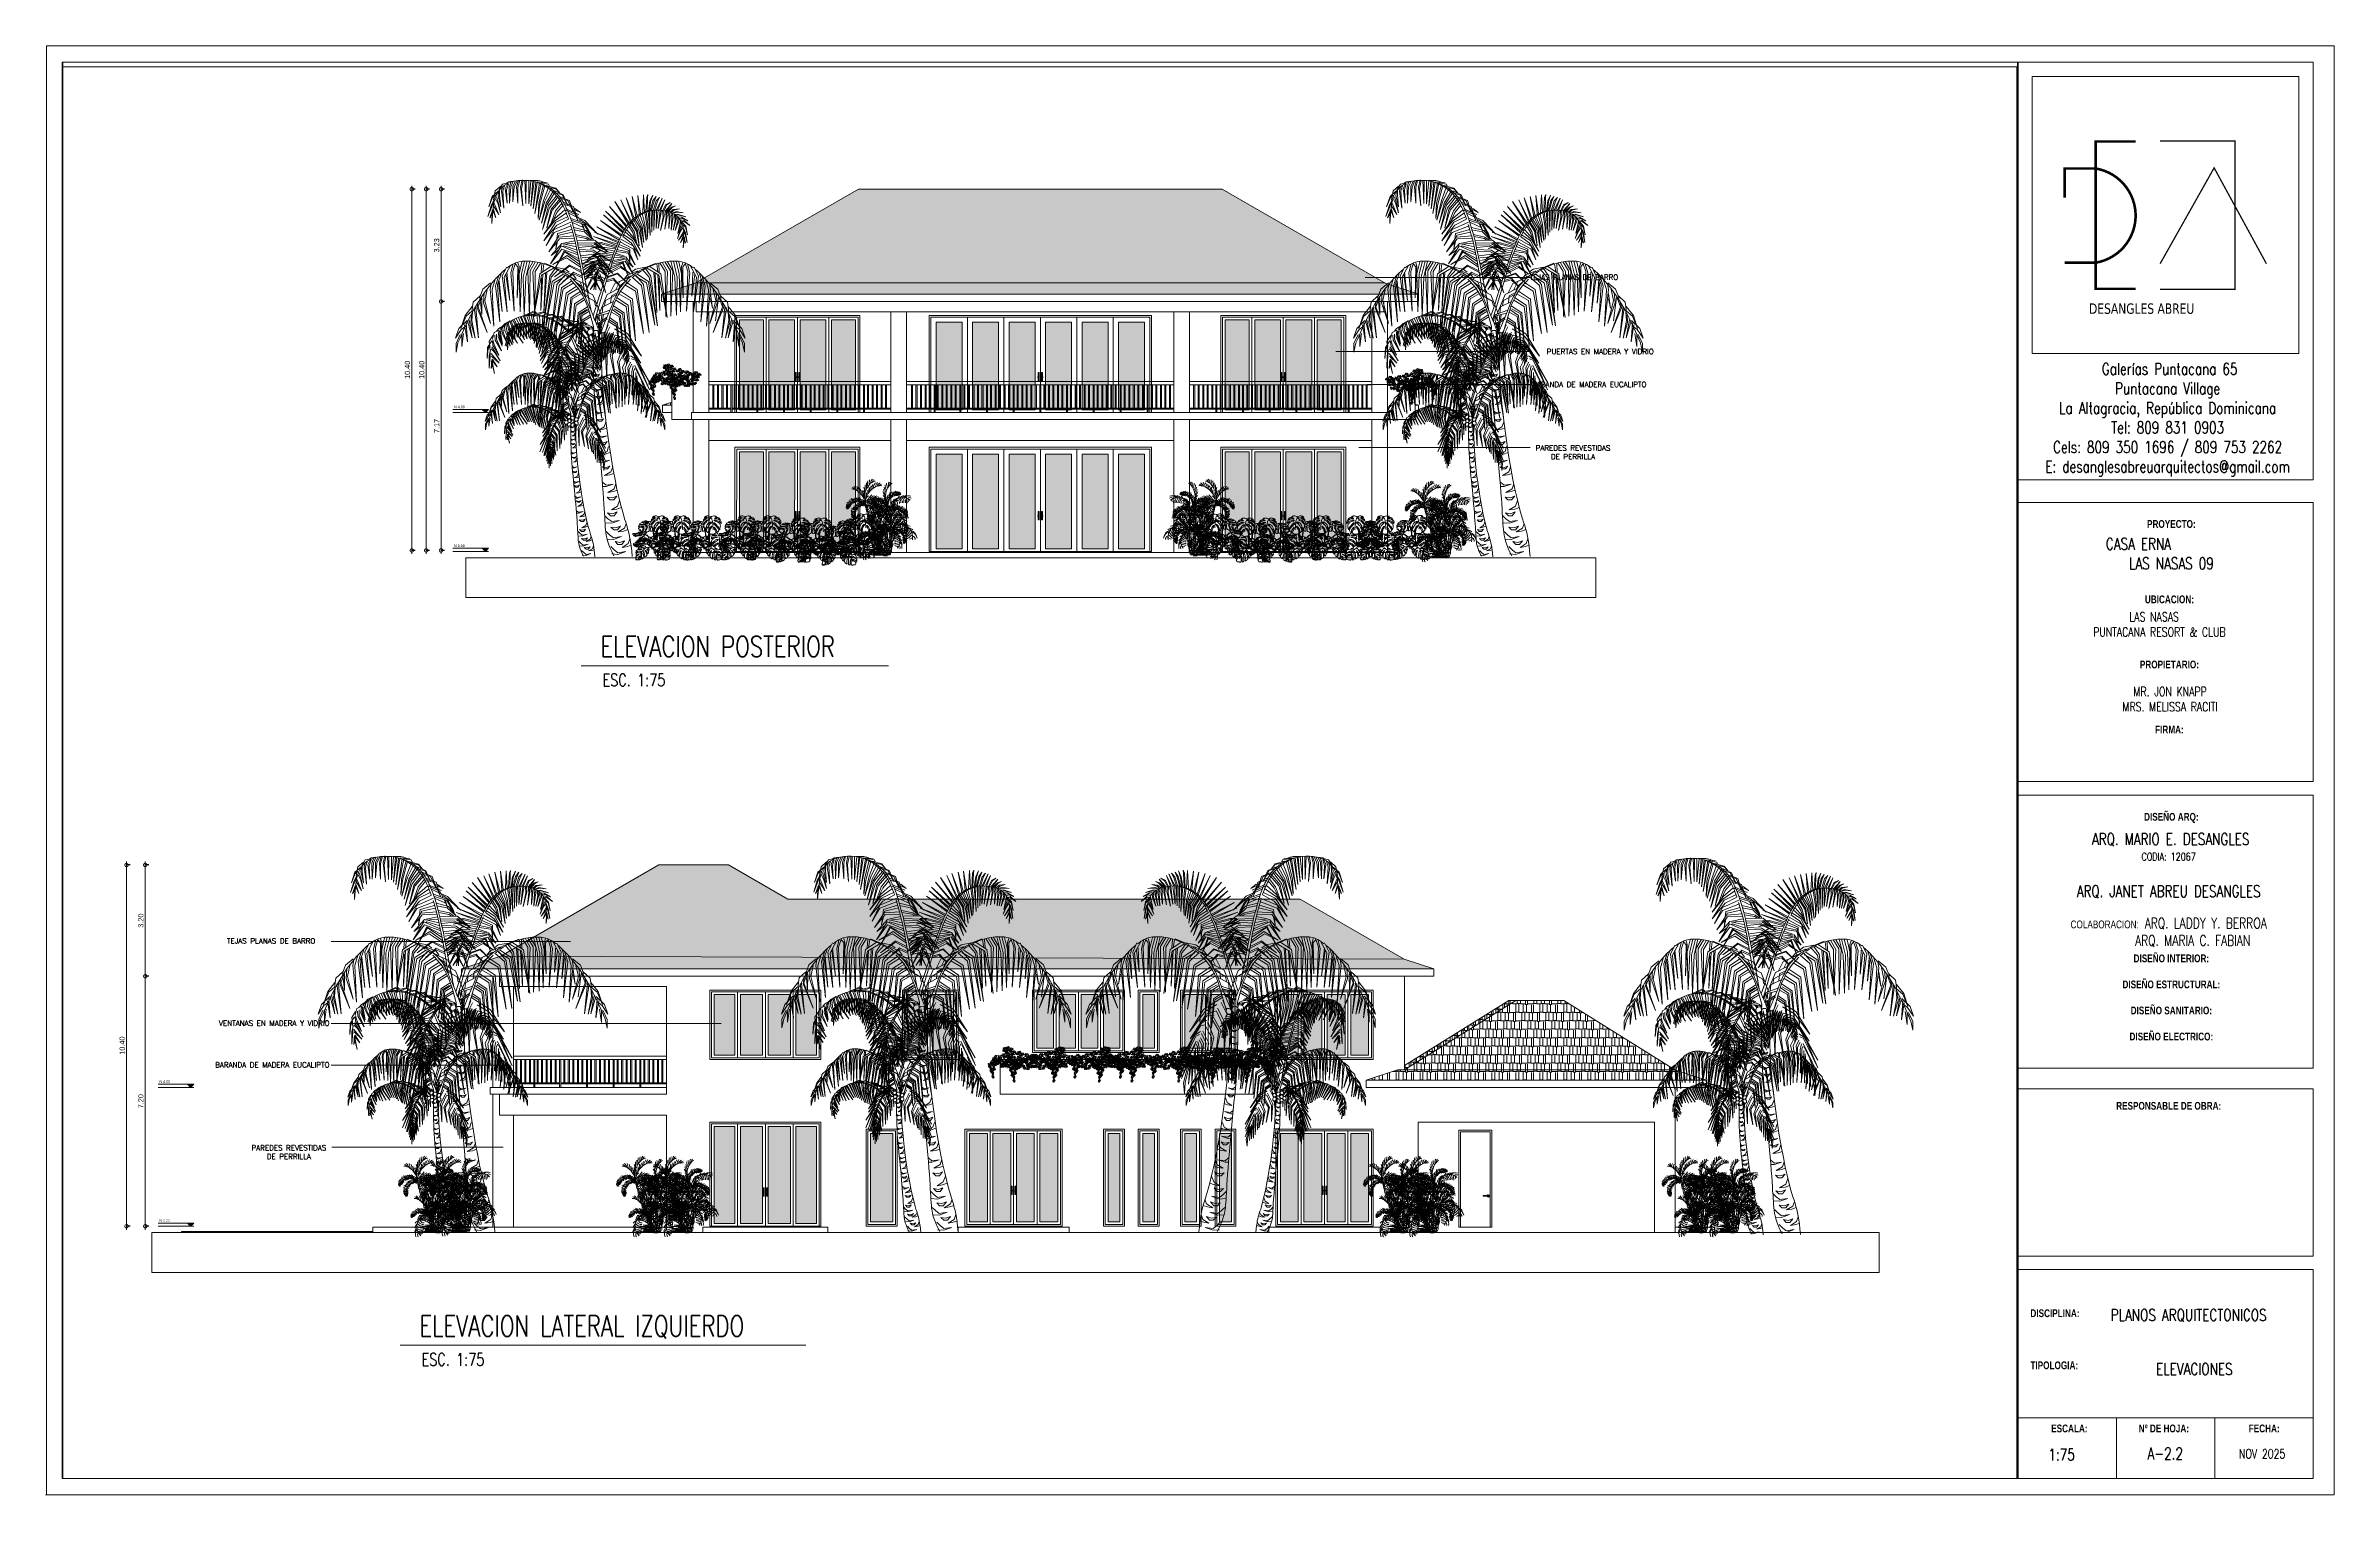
# Paper-space layout 'A-2.2' of a CAD drawing. Header units: metres. Extents: x 0.019 to 0.897, y 0.02 to 0.576.
# The model-space entities are those that its viewports show. They can reach past a viewport. Long polylines and large blocks are cut down to what shows.
import ezdxf

# ---------------------------------------------------------------- set-up
doc = ezdxf.new("R2010")
doc.units = ezdxf.units.M
doc.header["$PDMODE"] = 34
for name, pattern in [('0', [0]), ('CONTINU', [0]), ('DASHED', [0.75, 0.5, -0.25])]:
    doc.linetypes.add(name, pattern=pattern)
doc.layers.get('0').update_dxf_attribs({"color": 250, "linetype": '0', "lineweight": 20})
doc.layers.get('Defpoints').update_dxf_attribs({"color": 6})
for name, color, linetype, lineweight in [('arbustos', 95, 'Continuous', 0), ('DIMENSIONES', 5, 'Continuous', 5), ('EL0', 7, 'Continuous', 15), ('EL1', 150, 'Continuous', 13), ('EL2', 135, 'Continuous', 9), ('EL3', 116, 'Continuous', 5), ('PROYECCION', 9, 'DASHED', 0), ('textos', 7, 'Continuous', 0)]:
    doc.layers.add(name, color=color, linetype=linetype, lineweight=lineweight)
doc.layers.add('matas', color=7, linetype='Continuous', lineweight=0, true_color=0x3d8811, transparency=0.6)
doc.layers.add('palmas', color=7, linetype='Continuous', lineweight=0, true_color=0x98b285)
doc.styles.add('Arch-Dim', font='romans.shx', dxfattribs={"width": 0.75})
doc.styles.add('ESC100-2mm', font='arial.ttf', dxfattribs={"height": 0.15})
doc.styles.get("Standard").update_dxf_attribs({"font": 'arial.ttf', "height": 0.1875})
doc.dimstyles.new('DIMS100', dxfattribs={"dimtxt": 0.15, "dimasz": 0.2, "dimexe": 0.1, "dimexo": 0.1, "dimgap": 0.05, "dimtad": 2, "dimzin": 4, "dimdsep": 46, "dimtxsty": 'ESC100-2mm', "dimblk": 'DOTSMALL', "dimcen": 0.1, "dimdle": 0.1, "dimclrd": 256, "dimclre": 256, "dimclrt": 1, "dimadec": 0, "dimazin": 0, "dimtfac": 1, "dimtix": 1, "dimtmove": 2, "dimatfit": 3, "dimfxl": 1, "dimtolj": 1, "dimtzin": 0, "dimlwd": -1, "dimarcsym": 0})

psp = doc.layouts.new('A-2.2')

# ---------------------------------------------------------------- texts
at = {"attachment_point": 1, "style": 'Arch-Dim'}
for s, insert, char_height, width in [('\\pxqc;{\\H1.25x; }', (0.75859, 0.36079), 0.0024479, 0.1131964), ('\\pxqc;ELEVACIONES', (0.79204, 0.07043), 0.0045, 0.103134), ('1:75', (0.78757, 0.03757), 0.0045, 0.103134), ('A-2.2', (0.82565, 0.03799), 0.0045, 0.103134)]:
    psp.add_mtext(s, dxfattribs=dict(at, insert=insert, char_height=char_height, width=width))

msp = doc.modelspace()

# ---------------------------------------------------------------- texts
at = {"layer": 'textos', "char_height": 0.15, "width": 4.23992}
for s, insert, attachment_point in [('{\\Fromans|c0;TEJAS PLANAS DE BARRO}', (363.547, 62.309, 0), 7), ('{\\Fromans|c0;PUERTAS EN MADERA Y VIDRIO}', (367.115, 60.167, 0), 9), ('{\\Fromans|c0;BARANDA DE MADERA EUCALIPTO}', (363.613, 59.222, 0), 7), ('\\pxqc;{\\Fromans|c0;PAREDES REVESTIDAS \\PDE PERRILLA}', (366.912, 57.14, 0), 9), ('{\\Fromans|c0;TEJAS PLANAS DE BARRO}', (326.032, 43.191, 0), 7), ('{\\Fromans|c0;VENTANAS EN MADERA Y VIDRIO}', (328.986, 40.822, 0), 9), ('{\\Fromans|c0;BARANDA DE MADERA EUCALIPTO}', (328.986, 39.623, 0), 9), ('\\pxqc;{\\Fromans|c0;PAREDES REVESTIDAS \\PDE PERRILLA}', (325.697, 36.982), 7)]:
    msp.add_mtext(s, dxfattribs=dict(at, insert=insert, attachment_point=attachment_point))
at = {"layer": 'textos', "char_height": 0.075, "attachment_point": 1, "style": 'ESC100-2mm'}
for s, insert in [('{\\Ftxt|c0;N 4.00}', (332.575, 58.687)), ('{\\Ftxt|c0;N 0.00}', (332.575, 54.687)), ('{\\Ftxt|c0;N 4.00}', (324.089, 39.252)), ('{\\Ftxt|c0;N 0.00}', (324.089, 35.252))]:
    msp.add_mtext_dynamic_manual_height_columns(s, width=2.21694, gutter_width=0.5, heights=[0], dxfattribs=dict(at, insert=insert))
at = {"layer": 'textos', "lineweight": 13, "attachment_point": 1, "style": 'Arch-Dim'}
for s, insert, char_height in [('ELEVACION POSTERIOR', (336.787, 52.047), 0.6), ('ESC. 1:75', (336.85, 50.964), 0.36), ('ELEVACION LATERAL IZQUIERDO', (331.576, 32.477), 0.6), ('ESC. 1:75', (331.639, 31.393), 0.36)]:
    msp.add_mtext_dynamic_manual_height_columns(s, width=26.65337, gutter_width=15, heights=[0], dxfattribs=dict(at, insert=insert, char_height=char_height))

# ---------------------------------------------------------------- blocks, each defined once
blk = doc.blocks.new('XREF-TJ-Tecne2-24X36')
at = {"lineweight": 13}
for p, q in [((0.88335, 0.05683), (0.77012, 0.05683)), ((0.80786, 0.03354), (0.80786, 0.05683)), ((0.84561, 0.03354), (0.84561, 0.05683)), ((0.01287, 0.02707), (0.01287, 0.02719)), ((0.01287, 0.02719), (0.01313, 0.02719))]:
    blk.add_line(p, q, dxfattribs=at)
for points in [[(0.89143, 0.58374), (0.01313, 0.58374), (0.01313, 0.02719), (0.89143, 0.02719)], [(0.77012, 0.57739), (0.88338, 0.57739), (0.88338, 0.41697), (0.77012, 0.41697)], [(0.77543, 0.57191), (0.8779, 0.57191), (0.8779, 0.46558), (0.77543, 0.46558)], [(0.88338, 0.40839), (0.77012, 0.40839), (0.77012, 0.30112), (0.88338, 0.30112)], [(0.77012, 0.29594), (0.88335, 0.29594), (0.88335, 0.19103), (0.77012, 0.19103)], [(0.77012, 0.1831), (0.88335, 0.1831), (0.88335, 0.11893), (0.77012, 0.11893)]]:
    blk.add_lwpolyline(points, close=True)
for points, const_width in [([(0.81521, 0.54696), (0.79987, 0.54696), (0.79987, 0.49039), (0.81521, 0.49039)], 0.001), ([(0.82455, 0.54714), (0.85338, 0.54714), (0.85338, 0.49021), (0.82455, 0.49021)], 0.0005), ([(0.78797, 0.50043), (0.79987, 0.50043), (0.79987, 0.53659), (0.78797, 0.53659), (0.78797, 0.52543)], 0.001), ([(0.8246, 0.50004), (0.84532, 0.53684), (0.86539, 0.50003)], 0.0005)]:
    blk.add_lwpolyline(points, dxfattribs=dict(const_width=const_width))
at = {"const_width": 0.001}
blk.add_lwpolyline([(0.79987, 0.53659, -0.846806), (0.79987, 0.50043, -1.311035)], format="xyb", dxfattribs=at)
blk.add_lwpolyline([(0.85644, 0.11374), (0.88335, 0.11374), (0.88335, 0.03354), (0.77012, 0.03354), (0.77012, 0.11374), (0.88335, 0.11374)])
at = {"layer": 'Defpoints', "color": 255, "lineweight": 13}
blk.add_lwpolyline([(0.01948, 0.57739), (0.77012, 0.57739), (0.77012, 0.03354), (0.01948, 0.03354)], close=True, dxfattribs=at)
at = {"style": 'Arch-Dim'}
for s, insert, char_height, width, attachment_point in [('\\pxsm2,qd;{\\H1.25x; \\fVerdana|b0|i0|c0|p34;\\H1.3072x;DESANGLES ABREU}', (0.79573, 0.48479), 0.0024479, 0.057903, 1), ('\\pxqc;{\\H1.25x; \\H1.4706x;Galerías Puntacana 65  \\PPuntacana Village\\PLa Altagracia, República Dominicana  \\PTel: 809 831 0903\\PCels: 809 350 1696 / 809 753 2262\\PE: desanglesabreuarquitectos@gmail.com}', (0.77012, 0.46188), 0.0024479, 0.1146695, 1), ('\\pxqc;{\\fArial|b1|i0|c0|p34;PROYECTO:}', (0.8289, 0.40006), 0.003, 0.0660399, 5), ('{\\H1.25x;              \\H1.47065x;CASA ERNA\\P\\pxqc;LAS NASAS 09}', (0.78171, 0.39469), 0.0024479, 0.0944146, 1), ('\\pxqc;{\\fArial|b1|i0|c0|p34;UBICACION:\\P\\P\\P\\P\\PPROPIETARIO:\\P\\P\\P\\P\\PFIRMA:}', (0.82816, 0.34612), 0.003, 0.0660399, 5), ('      {\\H0.77778x;LAS NASAS\\PPUNTACANA RESORT & CLUB}', (0.79889, 0.36617), 0.0045, 0.0944146, 1), ('\\pxi-3,l6.3162,qc,t6.3162;MR. JON KNAPP  \\PMRS. MELISSA RACITI', (0.74997, 0.33747), 0.0035, 0.1452831, 1), ('\\pxqc;{\\fArial|b1|i0|c0|p34;DISEÑO ARQ:}', (0.8289, 0.28718), 0.003, 0.0660399, 5), ('\\pxqc;{\\H1.25x; \\H1.4706x;ARQ. MARIO E. DESANGLES\\H0.55557x;\\P\\H1.2x;CODIA: 12067\\P\\H1.49995x;\\PARQ. JANET ABREU DESANGLES\\P\\H0.66669x;\\P\\fArial|b0|i0|c0|p34;COLABORACION:\\Fromans|c0;\\H1.5x; \\H0.88892x;ARQ. LADDY Y. BERROA\\P         ARQ. MARIA C. FABIAN\\P           \\P          }', (0.78065, 0.28129), 0.0024479, 0.0944146, 1), ('\\pxqc;{\\fArial|b1|i0|c0|p34;\\PDISEÑO INTERIOR:   \\Fromans|c0;\\H1.83825x;\\P\\fArial|b1|i0|c0|p34;\\H0.544x;\\PDISEÑO ESTRUCTURAL:\\P\\pq*;\\P\\pqc;DISEÑO SANITARIO:\\P\\PDISEÑO ELECTRICO:}', (0.8289, 0.22072), 0.003, 0.0868059, 5), ('\\pxqc;{\\fArial|b1|i0|c0|p34;RESPONSABLE DE OBRA:}', (0.82789, 0.1766), 0.003, 0.0660399, 5), ('\\pxql;{\\fArial|b1|i0|c0|p34;DISCIPLINA:\\P\\P\\P\\PTIPOLOGIA:}', (0.80781, 0.08695), 0.003, 0.0660399, 5), ('\\pxqc;{\\H1.25x; \\H1.4706x;PLANOS ARQUITECTONICOS}', (0.78755, 0.09855), 0.0024479, 0.0944146, 1), ('\\pxqc;{\\fArial|b1|i0|c0|p34;ESCALA:}', (0.78976, 0.0527), 0.003, 0.0660399, 5), ('\\pxqc;{\\fArial|b1|i0|c0|p34;Nº DE HOJA:}', (0.82603, 0.0527), 0.003, 0.0660399, 5), ('\\pxqc;{\\fArial|b1|i0|c0|p34;FECHA:}', (0.86455, 0.0527), 0.003, 0.0660399, 5), ('{\\H1.45833x;NOV 2025}', (0.85488, 0.04474), 0.0024, 0.0944146, 1)]:
    blk.add_mtext(s, dxfattribs=dict(at, insert=insert, char_height=char_height, width=width, attachment_point=attachment_point))
blk = doc.blocks.new('A - ANNO - NPT SECC')
blk.add_hatch(color=256).paths.add_polyline_path([(-0.1, 0.1), (0.1, 0.1), (0, 0)])
blk.add_line((0.1, 0.1), (1.022, 0.1))
blk.add_lwpolyline([(-0.1, 0.1), (0.1, 0.1), (0, 0), (-0.1, 0.1)])
blk = doc.blocks.new('_DotSmall')
at = {"color": 0, "linetype": 'ByBlock', "lineweight": 13, "const_width": 0.5}
blk.add_lwpolyline([(-0.0625, 0, 1), (0.0625, 0, 1)], format="xyb", close=True, dxfattribs=at)
blk = doc.blocks.new('*D373')
at = {"layer": 'Defpoints', "color": 0, "transparency": 16777216}
for p in [(345.041, 64.92), (331.357, 54.515), (331.882, 54.515)]:
    blk.add_point(p, dxfattribs=at)
at = {"layer": 'DIMENSIONES', "transparency": 16777216}
blk.add_line((331.357, 65.02), (331.357, 54.415), dxfattribs=at)
at = {"layer": 'DIMENSIONES', "lineweight": -2, "transparency": 16777216}
for p, q in [((331.457, 64.92), (331.357, 64.92)), ((331.457, 54.515), (331.357, 54.515))]:
    blk.add_line(p, q, dxfattribs=at)
at = {"layer": 'DIMENSIONES', "transparency": 16777216, "xscale": 0.2, "yscale": 0.2, "zscale": 0.2}
for p, rotation in [((331.357, 64.92), 90), ((331.357, 54.515), 270)]:
    blk.add_blockref('_DotSmall', p, dxfattribs=dict(at, rotation=rotation))
at = {"layer": 'DIMENSIONES', "color": 5, "transparency": 16777216, "insert": (331.231, 59.717), "char_height": 0.15, "attachment_point": 5, "rotation": 90, "style": 'ESC100-2mm'}
blk.add_mtext('\\A1;10.40', dxfattribs=at)
blk = doc.blocks.new('*D374')
at = {"layer": 'Defpoints', "color": 0, "transparency": 16777216}
for p in [(346.275, 64.92), (331.77, 54.515), (340.549, 54.515)]:
    blk.add_point(p, dxfattribs=at)
at = {"layer": 'DIMENSIONES', "transparency": 16777216}
blk.add_line((331.77, 65.02), (331.77, 54.415), dxfattribs=at)
at = {"layer": 'DIMENSIONES', "lineweight": -2, "transparency": 16777216}
for p, q in [((331.87, 64.92), (331.77, 64.92)), ((331.87, 54.515), (331.77, 54.515))]:
    blk.add_line(p, q, dxfattribs=at)
at = {"layer": 'DIMENSIONES', "transparency": 16777216, "xscale": 0.2, "yscale": 0.2, "zscale": 0.2}
for p, rotation in [((331.77, 64.92), 90), ((331.77, 54.515), 270)]:
    blk.add_blockref('_DotSmall', p, dxfattribs=dict(at, rotation=rotation))
at = {"layer": 'DIMENSIONES', "color": 5, "transparency": 16777216, "insert": (331.644, 59.717), "char_height": 0.15, "attachment_point": 5, "rotation": 90, "style": 'ESC100-2mm'}
blk.add_mtext('\\A1;10.40', dxfattribs=at)
blk = doc.blocks.new('*D375')
at = {"layer": 'Defpoints', "color": 0, "transparency": 16777216}
for p in [(344.24, 64.92), (332.2, 61.685), (339.547, 61.685)]:
    blk.add_point(p, dxfattribs=at)
at = {"layer": 'DIMENSIONES', "transparency": 16777216}
blk.add_line((332.2, 65.02), (332.2, 61.585), dxfattribs=at)
at = {"layer": 'DIMENSIONES', "lineweight": -2, "transparency": 16777216}
for p, q in [((332.3, 64.92), (332.2, 64.92)), ((332.3, 61.685), (332.2, 61.685))]:
    blk.add_line(p, q, dxfattribs=at)
at = {"layer": 'DIMENSIONES', "transparency": 16777216, "xscale": 0.2, "yscale": 0.2, "zscale": 0.2}
for p, rotation in [((332.2, 64.92), 90), ((332.2, 61.685), 270)]:
    blk.add_blockref('_DotSmall', p, dxfattribs=dict(at, rotation=rotation))
at = {"layer": 'DIMENSIONES', "color": 5, "transparency": 16777216, "insert": (332.073, 63.302), "char_height": 0.15, "attachment_point": 5, "rotation": 90, "style": 'ESC100-2mm'}
blk.add_mtext('\\A1;3.23', dxfattribs=at)
blk = doc.blocks.new('*D376')
at = {"layer": 'Defpoints', "color": 0, "transparency": 16777216}
for p in [(339.749, 61.685), (332.2, 54.515), (340.662, 54.515)]:
    blk.add_point(p, dxfattribs=at)
at = {"layer": 'DIMENSIONES', "transparency": 16777216}
blk.add_line((332.2, 61.785), (332.2, 54.415), dxfattribs=at)
at = {"layer": 'DIMENSIONES', "lineweight": -2, "transparency": 16777216}
for p, q in [((332.3, 61.685), (332.2, 61.685)), ((332.3, 54.515), (332.2, 54.515))]:
    blk.add_line(p, q, dxfattribs=at)
at = {"layer": 'DIMENSIONES', "transparency": 16777216, "xscale": 0.2, "yscale": 0.2, "zscale": 0.2}
for p, rotation in [((332.2, 61.685), 90), ((332.2, 54.515), 270)]:
    blk.add_blockref('_DotSmall', p, dxfattribs=dict(at, rotation=rotation))
at = {"layer": 'DIMENSIONES', "color": 5, "transparency": 16777216, "insert": (332.074, 58.1), "char_height": 0.15, "attachment_point": 5, "rotation": 90, "style": 'ESC100-2mm'}
blk.add_mtext('\\A1;7.17', dxfattribs=at)
blk = doc.blocks.new('A$C558740C3')
at = {"layer": 'palmas'}
for points in [[(800, 1451), (788, 1516), (777, 1576), (766, 1632), (756, 1684), (746, 1733), (737, 1779), (727, 1822), (718, 1862), (708, 1901), (698, 1938), (688, 1972), (677, 2005), (665, 2034), (653, 2062), (639, 2087), (625, 2110), (610, 2130), (593, 2148), (576, 2163), (558, 2177), (539, 2188), (519, 2197), (498, 2205), (477, 2211), (456, 2216), (434, 2220), (412, 2221), (390, 2221), (368, 2220), (347, 2216), (327, 2210), (308, 2203), (290, 2193), (274, 2180), (260, 2165), (247, 2148), (237, 2128), (230, 2105), (225, 2078), (223, 2049)], [(267, 2187), (235, 2159), (225, 2107)], [(310, 2207), (278, 2200), (257, 2166)], [(289, 2189), (280, 2159), (286, 2058), (271, 2157), (278, 2184)], [(312, 2200), (301, 2166), (305, 2087), (294, 2171), (308, 2203)], [(341, 2216), (312, 2212), (300, 2204)], [(338, 2210), (326, 2184), (319, 2087), (317, 2182), (326, 2207)], [(363, 2218), (347, 2181), (338, 2094), (338, 2185), (352, 2215)], [(379, 2220), (368, 2179), (368, 2087), (361, 2183), (372, 2220)], [(400, 2220), (390, 2172), (397, 2071), (384, 2181), (393, 2224)], [(418, 2220), (416, 2085), (409, 2222)], [(445, 2218), (432, 2083), (432, 2218)], [(440, 2220), (487, 2220), (505, 2216), (525, 2208)], [(464, 2215), (445, 2069), (457, 2218)], [(482, 2208), (459, 2053), (475, 2213)], [(505, 2204), (468, 2025), (496, 2206)], [(667, 1995), (661, 2010), (656, 2024), (651, 2038), (645, 2050), (640, 2061), (635, 2071), (630, 2081), (625, 2090), (620, 2098), (615, 2106), (609, 2114), (604, 2121), (598, 2128), (592, 2135), (586, 2142), (579, 2148), (572, 2155), (565, 2161), (558, 2167), (550, 2173), (542, 2179), (533, 2185), (523, 2190), (513, 2196), (501, 2201), (488, 2207), (474, 2212)], [(483, 2212), (542, 2207)], [(528, 2190), (498, 2080), (487, 1996), (491, 2087), (519, 2195)], [(562, 2169), (528, 2099), (493, 1986), (519, 2103), (548, 2179)], [(503, 2207), (549, 2200), (554, 2187)], [(536, 2191), (593, 2175), (616, 2145), (593, 2171), (554, 2180)], [(228, 2107), (212, 2077), (191, 2008), (216, 2072), (223, 2093)], [(251, 2157), (216, 2127), (196, 2065), (218, 2120), (235, 2134)], [(221, 2052), (202, 2001), (216, 2024)], [(221, 2040), (214, 1967), (216, 2043)], [(225, 2052), (239, 2001), (221, 2045)], [(228, 2086), (256, 2019), (224, 2072)], [(242, 2124), (256, 2079), (266, 2030), (249, 2086), (235, 2114)], [(260, 2161), (260, 2134), (267, 2065), (251, 2132), (255, 2155)], [(587, 2149), (542, 2078), (507, 1968), (535, 2087), (578, 2160)], [(606, 2126), (555, 2060), (514, 1932), (548, 2073), (596, 2131)], [(655, 2030), (585, 1981), (522, 1904), (585, 1995), (645, 2047)], [(622, 2105), (571, 2046), (539, 1941), (564, 2051), (617, 2115)], [(629, 2089), (590, 2041), (558, 1952)], [(635, 2076), (599, 2032), (580, 1993)], [(586, 2159), (636, 2136), (664, 2072), (629, 2136), (588, 2148)], [(613, 2127), (673, 2102), (696, 2031), (664, 2102), (618, 2116)], [(636, 2093), (696, 2068), (723, 1985), (687, 2065), (639, 2081)], [(652, 2054), (728, 2020)], [(737, 1977), (719, 2015), (652, 2045)], [(666, 2029), (712, 2006)], [(705, 2056), (737, 2031), (709, 2045)], [(812, 1421), (824, 1458), (834, 1489), (843, 1516), (850, 1541), (857, 1562), (864, 1583), (870, 1602), (876, 1622), (883, 1643), (890, 1665), (897, 1687), (905, 1711), (913, 1734), (922, 1758), (931, 1783), (940, 1807), (950, 1831), (960, 1855), (971, 1879), (982, 1901), (994, 1923), (1006, 1943), (1019, 1962), (1033, 1978), (1047, 1993), (1062, 2005), (1077, 2015), (1093, 2024), (1109, 2031), (1126, 2037), (1143, 2041), (1160, 2044), (1178, 2046), (1196, 2046), (1213, 2045), (1231, 2043), (1248, 2040), (1264, 2035), (1279, 2028), (1294, 2020), (1307, 2010), (1319, 1999), (1328, 1986), (1337, 1971), (1343, 1954), (1346, 1934), (1347, 1913), (1346, 1890)], [(998, 1926), (886, 2039), (1004, 1932)], [(1010, 1945), (910, 2067), (1013, 1951)], [(1021, 1959), (940, 2096), (1027, 1966)], [(1033, 1977), (977, 2107), (1037, 1985)], [(988, 1891), (994, 1902), (1000, 1913), (1005, 1923), (1011, 1932), (1016, 1941), (1021, 1948), (1026, 1955), (1031, 1962), (1036, 1968), (1041, 1974), (1046, 1979), (1051, 1985), (1056, 1990), (1062, 1995), (1067, 1999), (1073, 2004), (1079, 2008), (1085, 2013), (1092, 2017), (1099, 2021), (1106, 2024), (1113, 2028), (1122, 2032), (1131, 2035), (1141, 2038), (1151, 2041), (1163, 2044)], [(1048, 1990), (1007, 2118), (1054, 1998)], [(1065, 2007), (1043, 2127), (1073, 2014)], [(1085, 2021), (1076, 2133), (1093, 2027)], [(1105, 2030), (1110, 2136), (1116, 2032)], [(1118, 2032), (1131, 1942), (1131, 1874), (1137, 1947), (1126, 2035)], [(1124, 2039), (1129, 2122), (1136, 2138), (1134, 2118), (1131, 2040)], [(1138, 2041), (1149, 1895), (1145, 2042)], [(1139, 2042), (1147, 2100), (1164, 2134), (1151, 2097), (1146, 2044)], [(1152, 2045), (1165, 2102), (1184, 2127), (1172, 2098), (1158, 2046)], [(1156, 2042), (1159, 1916), (1162, 2045)], [(1169, 2048), (1185, 2100), (1205, 2121), (1192, 2096), (1177, 2047)], [(1171, 2046), (1171, 1928), (1177, 2047)], [(1186, 2046), (1184, 1937), (1197, 2044)], [(1186, 2048), (1221, 2116), (1194, 2048)], [(1208, 2045), (1197, 1937), (1216, 2046)], [(1206, 2049), (1235, 2107), (1212, 2048)], [(1223, 2043), (1225, 2004), (1210, 1925), (1232, 2010), (1229, 2046)], [(1224, 2046), (1242, 2079), (1267, 2091), (1246, 2076), (1233, 2047)], [(1239, 2041), (1244, 2007), (1235, 1934), (1250, 2010), (1245, 2040)], [(1241, 2044), (1278, 2085), (1247, 2042)], [(1252, 2040), (1275, 2064), (1299, 2071), (1278, 2060), (1260, 2038)], [(1252, 2037), (1261, 2007), (1259, 1937), (1268, 2010), (1260, 2034)], [(1268, 2034), (1285, 2049), (1322, 2053), (1289, 2045), (1276, 2031)], [(1271, 2029), (1278, 2007), (1274, 1928), (1285, 2005), (1280, 2026)], [(1281, 2028), (1302, 2038), (1345, 2030), (1305, 2033), (1291, 2028)], [(668, 1992), (599, 1956), (522, 1865), (592, 1974), (662, 2007)], [(683, 1953), (582, 1914), (536, 1837), (582, 1932), (680, 1974)], [(701, 1879), (613, 1876), (550, 1799), (606, 1886), (701, 1893)], [(599, 1875), (603, 1907), (687, 1932)], [(691, 1916), (610, 1897), (607, 1886)], [(677, 1999), (764, 1967), (799, 1903), (803, 1887), (760, 1960), (687, 1985)], [(767, 1529), (743, 1676), (735, 1720), (728, 1759), (721, 1793), (715, 1824), (708, 1851), (702, 1877), (696, 1900), (690, 1921), (684, 1942), (678, 1961)], [(691, 1972), (758, 1942)], [(698, 1944), (769, 1926), (815, 1871)], [(698, 1930), (762, 1917), (806, 1875)], [(709, 1901), (776, 1887), (801, 1868)], [(714, 2006), (764, 1985), (840, 1903), (769, 1967), (735, 1990)], [(749, 1964), (764, 1921), (743, 1966)], [(960, 1852), (820, 1915), (963, 1860)], [(967, 1869), (834, 1948), (972, 1877)], [(978, 1892), (856, 1984), (983, 1898)], [(989, 1910), (873, 2017), (992, 1918)], [(987, 1889), (1038, 1853), (1090, 1773), (1045, 1867), (993, 1900)], [(1001, 1917), (1052, 1872), (1094, 1804), (1053, 1883), (1011, 1930)], [(1021, 1952), (1046, 1914), (1057, 1881)], [(1028, 1962), (1054, 1920), (1071, 1846)], [(1035, 1974), (1069, 1922), (1084, 1835), (1075, 1925), (1040, 1981)], [(1050, 1989), (1083, 1931), (1103, 1825), (1090, 1941), (1058, 1992)], [(1067, 2005), (1096, 1944), (1112, 1854), (1102, 1951), (1075, 2013)], [(1089, 2019), (1109, 1959), (1125, 1867), (1117, 1962), (1101, 2025)], [(1290, 2019), (1296, 1990), (1285, 1927), (1302, 1993), (1294, 2020)], [(1297, 2020), (1311, 2022), (1359, 2006), (1313, 2017), (1301, 2014)], [(1307, 2007), (1311, 1983), (1297, 1926), (1318, 1980), (1316, 2003)], [(1339, 1952), (1323, 1917), (1310, 1879), (1329, 1922), (1343, 1942)], [(1328, 1983), (1325, 1961), (1313, 1907), (1332, 1958), (1331, 1977)], [(1314, 2006), (1335, 2004), (1372, 1983), (1336, 1997), (1319, 1999)], [(1346, 1920), (1317, 1869), (1347, 1908)], [(1344, 1892), (1328, 1854), (1347, 1886)], [(1329, 1989), (1350, 1984), (1384, 1954), (1350, 1978), (1336, 1980)], [(1335, 1978), (1359, 1951), (1369, 1900), (1357, 1946), (1345, 1958)], [(1348, 1936), (1358, 1911), (1367, 1854), (1354, 1908), (1350, 1925)], [(1348, 1892), (1358, 1850), (1349, 1869)], [(724, 1781), (627, 1816), (561, 1728), (624, 1834), (721, 1793)], [(610, 1811), (564, 1777), (627, 1848), (714, 1828)], [(738, 1708), (655, 1763), (575, 1725), (659, 1777), (735, 1722)], [(602, 1862), (592, 1816), (597, 1855)], [(612, 1748), (641, 1806), (728, 1759)], [(731, 1743), (645, 1799), (617, 1751)], [(709, 1851), (634, 1844)], [(718, 1810), (641, 1834), (635, 1829)], [(705, 1864), (638, 1851)], [(788, 1868), (771, 1878), (712, 1889)], [(723, 1866), (822, 1869), (900, 1800), (824, 1850), (723, 1853)], [(730, 1825), (801, 1832), (895, 1789), (803, 1841), (723, 1839)], [(728, 1814), (813, 1809), (921, 1740), (809, 1800), (733, 1804)], [(742, 1775), (815, 1786), (828, 1772)], [(747, 1763), (852, 1774), (929, 1672), (841, 1767), (750, 1749)], [(784, 1750), (752, 1726), (808, 1760)], [(922, 1753), (854, 1758), (761, 1714), (856, 1750), (917, 1746)], [(931, 1794), (853, 1806), (784, 1759), (849, 1792), (929, 1783)], [(921, 1762), (866, 1775), (787, 1750), (865, 1782), (928, 1773)], [(939, 1804), (834, 1826), (796, 1820), (833, 1831), (942, 1817)], [(835, 1785), (808, 1769), (856, 1791)], [(951, 1836), (814, 1890), (957, 1844)], [(841, 1836), (873, 1813), (816, 1847)], [(946, 1823), (854, 1848), (819, 1853), (859, 1854), (949, 1830)], [(822, 1396), (896, 1646), (906, 1679), (916, 1709), (925, 1736), (933, 1760), (941, 1781), (949, 1800), (956, 1818), (963, 1835), (969, 1850), (976, 1865)], [(833, 1765), (906, 1681), (851, 1736)], [(922, 1726), (1002, 1745), (1046, 1669), (1006, 1759), (925, 1736)], [(930, 1749), (993, 1760), (997, 1756)], [(1015, 1739), (1048, 1708), (1005, 1770), (935, 1763)], [(941, 1781), (999, 1768)], [(945, 1791), (997, 1774)], [(950, 1802), (1019, 1791), (1061, 1723), (1026, 1798), (951, 1813)], [(961, 1831), (1024, 1807), (1025, 1799)], [(1030, 1789), (1030, 1815), (966, 1843)], [(971, 1859), (1048, 1818), (1076, 1753), (1050, 1832), (976, 1875)], [(1026, 1779), (1030, 1741), (1030, 1773)], [(1347, 1883), (1345, 1824), (1351, 1884)], [(294, 1696), (282, 1685), (269, 1673), (255, 1660), (240, 1644), (224, 1627), (208, 1607), (190, 1585), (171, 1560), (151, 1530), (129, 1495), (106, 1454), (81, 1407), (54, 1351), (26, 1286)], [(235, 1638), (216, 1576), (227, 1360), (204, 1576), (210, 1610)], [(270, 1670), (247, 1607), (261, 1386), (236, 1599), (256, 1660)], [(253, 1617), (275, 1447), (258, 1628)], [(325, 1719), (287, 1650), (304, 1445), (275, 1655), (301, 1709)], [(297, 1663), (320, 1512), (302, 1679)], [(632, 1674), (618, 1684), (604, 1692), (589, 1700), (576, 1707), (562, 1714), (548, 1719), (535, 1725), (522, 1729), (509, 1733), (496, 1736), (483, 1739), (471, 1741), (459, 1743), (447, 1744), (435, 1745), (424, 1745), (413, 1745), (403, 1744), (393, 1744), (384, 1742), (375, 1741), (367, 1739), (359, 1736), (350, 1733), (342, 1729), (334, 1724), (325, 1719), (315, 1712), (305, 1704)], [(341, 1729), (327, 1675), (346, 1448), (338, 1684), (355, 1735)], [(368, 1735), (375, 1712), (364, 1527), (368, 1711), (355, 1726)], [(392, 1740), (375, 1670), (381, 1445), (389, 1670), (407, 1745)], [(423, 1745), (400, 1650), (406, 1425), (415, 1650), (438, 1745)], [(471, 1738), (440, 1687), (437, 1420), (426, 1687), (457, 1740)], [(503, 1735), (471, 1684), (469, 1417), (457, 1684), (488, 1738)], [(565, 1715), (497, 1670), (460, 1411), (508, 1661), (582, 1704)], [(515, 1663), (503, 1453), (508, 1644)], [(510, 1730), (506, 1679)], [(522, 1728), (515, 1682)], [(588, 1701), (557, 1655), (517, 1363), (565, 1650), (608, 1698)], [(539, 1675), (522, 1441), (531, 1672)], [(852, 1322), (841, 1350), (830, 1378), (819, 1403), (810, 1428), (800, 1450), (792, 1471), (784, 1491), (776, 1508), (770, 1524), (763, 1538), (757, 1550), (752, 1562), (746, 1572), (740, 1582), (735, 1591), (729, 1599), (722, 1607), (715, 1615), (708, 1623), (700, 1631), (692, 1639), (684, 1646), (675, 1654), (665, 1661), (655, 1668), (644, 1676), (631, 1684), (617, 1692), (599, 1701), (578, 1711), (554, 1721), (526, 1732)], [(639, 1670), (571, 1624), (534, 1366), (582, 1616), (645, 1653)], [(647, 1664), (599, 1607), (565, 1323), (611, 1601), (667, 1650)], [(741, 1687), (673, 1721), (585, 1651), (673, 1714), (764, 1665)], [(588, 1709), (647, 1698), (671, 1679)], [(686, 1628), (625, 1587), (588, 1329), (636, 1579), (698, 1616)], [(612, 1743), (589, 1704), (608, 1741)], [(634, 1687), (696, 1662), (713, 1639)], [(746, 1656), (697, 1679), (634, 1623), (697, 1669), (748, 1646)], [(661, 1651), (647, 1663)], [(674, 1654), (733, 1622), (759, 1571)], [(815, 1358), (791, 1443), (777, 1482), (763, 1515), (749, 1544), (735, 1568), (720, 1589), (705, 1607), (691, 1623), (676, 1638)], [(682, 1645), (763, 1610), (790, 1556)], [(709, 1622), (739, 1599), (761, 1536)], [(902, 1715), (820, 1734), (748, 1661), (827, 1727), (898, 1704)], [(750, 1732), (841, 1749), (901, 1644), (834, 1735), (815, 1732)], [(834, 1668), (838, 1686), (810, 1742), (754, 1704)], [(787, 1727), (757, 1721)], [(757, 1693), (806, 1725), (827, 1676), (826, 1667)], [(761, 1667), (803, 1681), (812, 1662)], [(764, 1639), (845, 1660), (887, 1558), (852, 1670), (764, 1653)], [(834, 1725), (767, 1665), (816, 1704)], [(896, 1690), (825, 1713), (768, 1636), (830, 1701), (845, 1697)], [(804, 1661), (796, 1674), (768, 1653)], [(873, 1620), (811, 1644), (768, 1568), (807, 1653), (875, 1631)], [(833, 1636), (794, 1576), (838, 1634)], [(817, 1653), (855, 1572), (809, 1651)], [(826, 1652), (817, 1574), (833, 1654)], [(823, 1648), (822, 1663), (850, 1705), (891, 1668)], [(829, 1637), (828, 1575), (824, 1640)], [(887, 1660), (851, 1690), (829, 1653), (829, 1646)], [(879, 1642), (847, 1657), (838, 1643)], [(907, 1724), (850, 1740), (839, 1730)], [(844, 1641), (852, 1651), (872, 1631)], [(849, 1301), (863, 1337), (876, 1369), (888, 1398), (899, 1425), (909, 1449), (918, 1471), (926, 1490), (933, 1508), (940, 1524), (946, 1538), (952, 1550), (958, 1562), (964, 1572), (969, 1582), (975, 1591), (981, 1599), (987, 1607), (994, 1615), (1001, 1623), (1009, 1631), (1017, 1639), (1026, 1646), (1035, 1654), (1044, 1661), (1055, 1668), (1066, 1676), (1078, 1684), (1093, 1692), (1111, 1701), (1131, 1711), (1155, 1721), (1184, 1732)], [(866, 1690), (890, 1683)], [(877, 1625), (877, 1625)], [(899, 1654), (956, 1674), (1019, 1610), (956, 1669), (878, 1639)], [(882, 1313), (919, 1443), (932, 1482), (946, 1515), (961, 1544), (975, 1568), (990, 1589), (1004, 1607), (1019, 1623), (1034, 1638)], [(891, 1630), (933, 1643), (977, 1593), (932, 1635), (889, 1622)], [(904, 1670), (974, 1706), (1035, 1667), (973, 1717), (907, 1681)], [(912, 1697), (986, 1733), (1004, 1692)], [(1022, 1647), (941, 1612), (914, 1558)], [(1008, 1689), (990, 1738), (916, 1710)], [(1031, 1656), (971, 1625), (945, 1573)], [(1001, 1622), (971, 1599), (948, 1536)], [(1076, 1687), (1014, 1662), (997, 1639)], [(1007, 1685), (1021, 1652), (1010, 1683)], [(1122, 1709), (1062, 1698), (1038, 1679)], [(1062, 1664), (1110, 1607), (1144, 1323), (1099, 1601), (1042, 1650)], [(1048, 1651), (1063, 1663)], [(1071, 1670), (1139, 1624), (1176, 1366), (1127, 1616), (1065, 1653)], [(1077, 1674), (1092, 1684), (1106, 1692), (1120, 1700), (1134, 1707), (1148, 1714), (1161, 1719), (1175, 1725), (1188, 1729), (1201, 1733), (1214, 1736), (1226, 1739), (1239, 1741), (1251, 1743), (1263, 1744), (1274, 1745), (1285, 1745), (1296, 1745), (1307, 1744), (1316, 1744), (1326, 1742), (1335, 1741), (1343, 1739), (1351, 1736), (1359, 1733), (1367, 1729), (1376, 1724), (1385, 1719), (1394, 1712), (1405, 1704)], [(1122, 1701), (1153, 1655), (1193, 1363), (1144, 1650), (1102, 1698)], [(1144, 1715), (1213, 1670), (1250, 1411), (1201, 1661), (1128, 1704)], [(1170, 1675), (1188, 1441), (1179, 1672)], [(1188, 1728), (1195, 1682)], [(1195, 1663), (1207, 1453), (1202, 1644)], [(1200, 1730), (1203, 1679)], [(1207, 1735), (1238, 1684), (1241, 1417), (1252, 1684), (1221, 1738)], [(1238, 1738), (1269, 1687), (1272, 1420), (1284, 1687), (1252, 1740)], [(1286, 1745), (1309, 1650), (1304, 1425), (1295, 1650), (1272, 1745)], [(1318, 1740), (1335, 1670), (1329, 1445), (1321, 1670), (1302, 1745)], [(1342, 1735), (1335, 1712), (1345, 1527), (1342, 1711), (1354, 1726)], [(1369, 1729), (1383, 1675), (1363, 1448), (1372, 1684), (1355, 1735)], [(1385, 1719), (1423, 1650), (1406, 1445), (1434, 1655), (1409, 1709)], [(1402, 1680), (1396, 1538), (1412, 1666)], [(1416, 1696), (1428, 1685), (1441, 1673), (1455, 1660), (1469, 1644), (1485, 1627), (1502, 1607), (1520, 1585), (1538, 1560), (1559, 1530), (1580, 1495), (1604, 1454), (1628, 1407), (1655, 1351), (1684, 1286)], [(1448, 1637), (1439, 1497), (1454, 1621)], [(1440, 1670), (1463, 1607), (1448, 1386), (1474, 1599), (1454, 1660)], [(1475, 1638), (1494, 1576), (1482, 1360), (1505, 1576), (1499, 1610)], [(145, 1539), (105, 1502), (97, 1445)], [(157, 1538), (133, 1474), (187, 1323), (128, 1468), (134, 1503)], [(207, 1616), (162, 1579), (142, 1525)], [(148, 1504), (155, 1430), (156, 1526)], [(187, 1576), (173, 1511), (207, 1377), (165, 1499), (170, 1559)], [(715, 1596), (654, 1555), (618, 1297), (666, 1547), (728, 1584)], [(736, 1566), (680, 1528), (665, 1332), (689, 1521), (744, 1553)], [(757, 1528), (703, 1492), (688, 1296), (712, 1485), (762, 1515)], [(738, 1583), (811, 1545), (857, 1432)], [(748, 1558), (786, 1537), (792, 1496)], [(758, 1543), (820, 1509), (826, 1481)], [(968, 1585), (895, 1547), (849, 1434)], [(933, 1507), (869, 1474), (865, 1438)], [(948, 1545), (886, 1511), (880, 1483)], [(958, 1560), (920, 1539), (915, 1498)], [(951, 1530), (1020, 1485), (1038, 1240), (1008, 1477), (946, 1513)], [(974, 1567), (1045, 1519), (1063, 1274), (1034, 1511), (965, 1551)], [(1013, 1616), (1073, 1576), (1110, 1318), (1062, 1567), (1000, 1604)], [(1502, 1616), (1548, 1579), (1568, 1525)], [(1522, 1576), (1536, 1511), (1502, 1377), (1545, 1499), (1539, 1559)], [(1506, 1551), (1517, 1466), (1506, 1524)], [(1553, 1538), (1576, 1474), (1522, 1323), (1582, 1468), (1575, 1503)], [(1547, 1486), (1535, 1391), (1553, 1529)], [(1565, 1539), (1605, 1502), (1613, 1445)], [(68, 1394), (20, 1346), (0, 1289), (34, 1340), (60, 1360)], [(99, 1477), (57, 1423), (31, 1346), (62, 1420), (99, 1451)], [(62, 1380), (71, 1267), (54, 1369)], [(80, 1397), (99, 1292), (71, 1391)], [(101, 1444), (97, 1394), (116, 1289), (91, 1383), (94, 1428)], [(119, 1471), (136, 1292), (111, 1468)], [(291, 1369), (255, 1347), (242, 1331)], [(696, 1311), (695, 1313), (659, 1343), (626, 1368), (596, 1388), (568, 1403), (541, 1415), (515, 1423), (491, 1427), (468, 1429), (445, 1429), (423, 1426), (402, 1421), (380, 1415), (360, 1408), (339, 1398), (320, 1388), (302, 1376), (285, 1363), (270, 1348), (264, 1340)], [(280, 1353), (282, 1325), (307, 1255), (275, 1319), (271, 1345)], [(321, 1392), (293, 1377), (280, 1363)], [(298, 1372), (302, 1332), (335, 1251), (292, 1332), (289, 1364)], [(311, 1382), (321, 1340), (365, 1260), (313, 1341), (305, 1378)], [(329, 1391), (344, 1345), (399, 1260), (334, 1350), (321, 1392)], [(346, 1400), (408, 1281), (336, 1398)], [(371, 1411), (423, 1286), (359, 1405)], [(388, 1418), (442, 1281), (381, 1417)], [(672, 1322), (660, 1333), (648, 1343), (637, 1352), (627, 1360), (617, 1367), (608, 1374), (599, 1380), (590, 1385), (581, 1390), (573, 1395), (564, 1399), (556, 1402), (548, 1406), (539, 1409), (530, 1412), (521, 1415), (512, 1417), (503, 1419), (494, 1421), (484, 1422), (474, 1424), (463, 1424), (452, 1425), (440, 1424), (427, 1424), (413, 1422), (398, 1420)], [(407, 1421), (462, 1273), (399, 1422)], [(406, 1424), (461, 1449)], [(430, 1428), (483, 1254), (420, 1425)], [(427, 1430), (470, 1446), (481, 1436)], [(456, 1427), (483, 1316), (513, 1236), (473, 1319), (446, 1426)], [(462, 1431), (520, 1445), (555, 1430), (523, 1441), (484, 1430)], [(496, 1425), (500, 1346), (524, 1231), (490, 1346), (480, 1426)], [(528, 1419), (522, 1335), (544, 1222), (512, 1340), (515, 1425)], [(522, 1427), (577, 1431), (632, 1388), (571, 1428), (529, 1418)], [(555, 1408), (543, 1325), (568, 1193), (530, 1334), (545, 1407)], [(734, 1352), (614, 1280), (546, 1176), (622, 1270), (693, 1311)], [(579, 1397), (563, 1321), (586, 1213), (555, 1322), (571, 1403)], [(561, 1412), (626, 1419), (680, 1367), (618, 1414), (571, 1405)], [(593, 1386), (582, 1326), (596, 1232)], [(734, 1352), (697, 1351), (587, 1266), (701, 1346), (721, 1341)], [(605, 1378), (594, 1322), (597, 1279)], [(598, 1393), (662, 1400), (726, 1340), (655, 1393), (605, 1384)], [(643, 1347), (616, 1293), (603, 1225), (612, 1302), (631, 1354)], [(616, 985), (616, 1011), (616, 1033), (616, 1051), (616, 1066), (616, 1078), (616, 1088), (616, 1097), (616, 1104), (616, 1112), (617, 1119), (617, 1125), (617, 1132), (618, 1138), (618, 1145), (619, 1151), (620, 1157), (621, 1164), (622, 1170), (623, 1177), (625, 1183), (627, 1190), (629, 1196), (631, 1203), (633, 1209), (636, 1216), (639, 1223), (642, 1229), (645, 1236), (649, 1243), (653, 1250), (657, 1258), (662, 1265), (667, 1273), (672, 1281), (677, 1289), (683, 1297), (689, 1305), (695, 1313), (701, 1320), (707, 1327), (712, 1333), (718, 1339), (724, 1344), (730, 1348), (735, 1352), (740, 1356), (745, 1359), (750, 1362), (754, 1364), (759, 1366), (762, 1367), (766, 1368), (770, 1368), (773, 1368), (777, 1368), (781, 1367), (785, 1366), (789, 1365), (793, 1363), (797, 1361), (802, 1358), (806, 1355), (810, 1352), (814, 1348)], [(617, 998), (618, 1028), (619, 1053), (620, 1075), (622, 1094), (623, 1110), (624, 1124), (625, 1136), (626, 1146), (627, 1155), (629, 1163), (630, 1171), (631, 1178), (633, 1185), (635, 1191), (637, 1197), (639, 1203), (641, 1209), (644, 1214), (646, 1220), (649, 1227), (652, 1233), (656, 1239), (659, 1245), (663, 1252), (667, 1258), (671, 1265), (675, 1272), (679, 1278), (683, 1285), (688, 1291), (692, 1297), (696, 1303), (701, 1309), (705, 1314), (709, 1319), (714, 1324), (719, 1329), (724, 1334), (729, 1338), (735, 1342), (742, 1347), (749, 1351), (757, 1354), (766, 1356), (776, 1356), (789, 1355), (802, 1351), (818, 1345)], [(764, 1367), (725, 1372), (621, 1311), (729, 1367), (747, 1360)], [(631, 1367), (713, 1373)], [(742, 1340), (708, 1364), (635, 1359)], [(779, 1374), (760, 1384), (657, 1363), (761, 1379), (773, 1368)], [(676, 1394), (716, 1387), (685, 1386)], [(779, 1475), (724, 1439), (711, 1267), (732, 1433), (776, 1458)], [(784, 1458), (740, 1429), (727, 1257), (748, 1423), (788, 1447)], [(796, 1427), (748, 1395), (735, 1224), (756, 1389), (799, 1415)], [(788, 1295), (788, 1310), (753, 1352)], [(772, 1356), (787, 1339)], [(793, 1342), (782, 1355)], [(814, 1297), (814, 1303), (814, 1335), (815, 1358)], [(911, 1454), (835, 1428), (826, 1386)], [(835, 1373), (849, 1423), (904, 1438)], [(892, 1411), (835, 1370), (835, 1366)], [(841, 1398), (837, 1429)], [(842, 1348), (844, 1368), (895, 1404)], [(858, 1377), (843, 1238), (852, 1293)], [(854, 1316), (844, 1382)], [(846, 1427), (850, 1392)], [(851, 1377), (858, 1317)], [(855, 1316), (866, 1382)], [(864, 1427), (860, 1392)], [(868, 1398), (873, 1429)], [(876, 1286), (912, 1357)], [(901, 1368), (881, 1318)], [(901, 1389), (1017, 1315), (1099, 1184), (1007, 1304), (938, 1345)], [(909, 1411), (957, 1379), (969, 1208), (949, 1373), (905, 1399)], [(924, 1458), (975, 1424), (990, 1228), (966, 1417), (920, 1444)], [(932, 1481), (995, 1439), (1009, 1244), (986, 1433), (936, 1462)], [(1590, 1471), (1573, 1292), (1599, 1468)], [(1609, 1444), (1613, 1394), (1593, 1289), (1619, 1383), (1616, 1428)], [(1610, 1477), (1653, 1423), (1678, 1346), (1647, 1420), (1610, 1451)], [(1630, 1397), (1610, 1292), (1639, 1391)], [(1647, 1380), (1639, 1267), (1656, 1369)], [(1641, 1394), (1690, 1346), (1710, 1289), (1676, 1340), (1650, 1360)], [(48, 1318), (37, 1241), (37, 1309), (14, 1261), (3, 1207), (3, 1258), (28, 1312)], [(214, 1273), (189, 1235), (186, 1169), (193, 1229), (205, 1246)], [(221, 1306), (198, 1270), (204, 1217)], [(206, 1218), (199, 1185), (198, 1113), (204, 1182), (205, 1203)], [(214, 1239), (240, 1199), (264, 1155), (232, 1204), (210, 1227)], [(257, 1337), (228, 1322), (218, 1283)], [(221, 1280), (229, 1253), (255, 1189), (221, 1248), (219, 1272)], [(242, 1314), (242, 1283), (271, 1215), (234, 1278), (233, 1307)], [(261, 1331), (260, 1295), (275, 1243), (252, 1298), (256, 1332)], [(261, 1309), (277, 1255), (264, 1335)], [(640, 1226), (613, 1212), (522, 1067), (615, 1203), (632, 1207)], [(665, 1270), (626, 1259), (548, 1142), (630, 1249), (653, 1252)], [(637, 1199), (676, 1151), (684, 1006), (684, 1155), (645, 1218)], [(657, 1241), (702, 1190), (709, 1029), (711, 1194), (663, 1252)], [(663, 1252), (664, 1252)], [(684, 1286), (726, 1191), (723, 1068), (735, 1203), (692, 1297)], [(720, 1330), (753, 1242), (755, 1108), (745, 1246), (710, 1321)], [(723, 1332), (762, 1289)], [(769, 1292), (730, 1339)], [(745, 1349), (782, 1307), (783, 1292)], [(764, 1260), (769, 1159), (770, 1260)], [(784, 1267), (784, 1261)], [(785, 1246), (787, 1195), (788, 1243)], [(788, 1268), (788, 1283)], [(804, 1313), (804, 1309)], [(805, 1275), (806, 1274)], [(807, 1243), (808, 1224), (808, 1244)], [(808, 1304), (808, 1317)], [(808, 1274), (808, 1276)], [(814, 1312), (814, 1311), (814, 1311)], [(830, 1299), (826, 1297), (814, 1298)], [(935, 4), (922, 30), (912, 53), (904, 74), (897, 93), (893, 110), (890, 126), (887, 142), (886, 158), (884, 175), (883, 193), (882, 212), (881, 233), (879, 256), (878, 282), (876, 311), (874, 343), (871, 378), (868, 417), (865, 458), (861, 501), (857, 545), (853, 590), (849, 635), (844, 680), (840, 724), (836, 766), (832, 809), (828, 851), (824, 894), (821, 938), (819, 983), (817, 1030), (815, 1079), (814, 1128), (814, 1176), (814, 1223), (814, 1265), (814, 1281)], [(814, 1240), (814, 1240), (826, 1231), (850, 1235), (826, 1226), (814, 1227)], [(847, 1295), (841, 1277), (822, 1266), (838, 1268), (850, 1272)], [(843, 1329), (846, 1330), (844, 1327)], [(847, 1306), (850, 1306), (846, 1305)], [(849, 1311), (854, 1199)], [(851, 1271), (851, 1271)], [(854, 1214), (864, 1252)], [(862, 1254), (855, 1104), (869, 1250)], [(859, 1285), (859, 1288)], [(861, 1288), (861, 1286)], [(865, 1252), (866, 1238), (864, 1252)], [(870, 1289), (869, 1287)], [(874, 1287), (876, 1293)], [(940, 1305), (895, 1208), (894, 1054), (883, 1223), (933, 1324)], [(971, 1266), (925, 1189), (945, 1046), (914, 1192), (962, 1281)], [(942, 1308), (1001, 1289), (1095, 1142), (996, 1278), (954, 1283)], [(1004, 1217), (967, 1148), (982, 1024), (956, 1150), (990, 1242)], [(997, 1252), (1036, 1231), (1145, 1030), (1034, 1220), (1006, 1226)], [(1661, 1318), (1673, 1241), (1673, 1309), (1695, 1261), (1707, 1207), (1707, 1258), (1681, 1312)], [(211, 1198), (257, 1142), (212, 1184)], [(214, 1163), (211, 1110), (218, 1136)], [(217, 1152), (231, 1080), (212, 1153)], [(219, 1165), (246, 1120), (216, 1157)], [(625, 1184), (584, 1158), (521, 996), (591, 1156), (621, 1164)], [(621, 1164), (590, 1128), (547, 989), (594, 1124), (615, 1145), (601, 1113), (558, 962), (607, 1115), (618, 1134), (569, 959), (610, 1075), (582, 935), (610, 1049), (588, 908), (607, 1003), (596, 881), (612, 998), (609, 842), (616, 992), (623, 865), (621, 1014), (629, 985), (635, 884), (637, 992), (623, 1047), (637, 1036), (651, 925), (643, 1052), (620, 1071)], [(624, 1125), (653, 1072), (673, 965), (645, 1072), (622, 1101)], [(628, 1157), (654, 1120), (655, 951), (667, 1124), (629, 1174)], [(814, 1123), (816, 1121), (828, 1112), (851, 1116), (828, 1107), (814, 1108)], [(854, 1176), (848, 1159), (829, 1148), (845, 1150), (857, 1154)], [(879, 882), (865, 1043), (862, 1149)], [(1028, 1173), (1001, 1115), (1016, 992), (985, 1116), (1019, 1187)], [(1033, 1148), (1017, 1115), (1029, 976), (1025, 1107), (1041, 1136)], [(1034, 1186), (1071, 1162), (1146, 984), (1062, 1159), (1039, 1167)], [(1049, 1126), (1041, 1091), (1049, 927), (1051, 1095), (1060, 1113)], [(1059, 1128), (1138, 964), (1065, 1106)], [(1064, 1087), (1066, 895), (1070, 1067), (1084, 891), (1084, 1026), (1104, 875), (1094, 1006), (1124, 883), (1128, 820), (1135, 883), (1102, 1004), (1145, 909), (1098, 1035)], [(818, 996), (819, 995), (833, 984), (863, 989), (833, 978), (819, 979)], [(862, 1069), (854, 1047), (830, 1033), (851, 1036), (865, 1041)], [(827, 860), (828, 859), (842, 848), (871, 853), (842, 842), (828, 843)], [(870, 933), (862, 911), (839, 897), (859, 900), (877, 906)], [(879, 882), (890, 785), (903, 686), (916, 598), (929, 521), (942, 455), (953, 398), (964, 350), (974, 310), (983, 276), (991, 248), (998, 223), (1005, 202), (1011, 183), (1016, 165), (1021, 147), (1026, 129), (1030, 109), (1033, 87), (1037, 62), (1040, 33), (1043, 0)], [(840, 719), (856, 707), (893, 713), (856, 699), (842, 700)], [(887, 793), (877, 766), (848, 748), (874, 752), (895, 760)], [(854, 577), (855, 576), (873, 562), (910, 568), (873, 554), (856, 556)], [(904, 649), (895, 621), (865, 604), (891, 607), (912, 615)], [(866, 441), (870, 437), (889, 422), (931, 428), (889, 413), (868, 414)], [(928, 530), (917, 500), (880, 478), (912, 483), (935, 491)], [(947, 429), (937, 400), (900, 378), (932, 383), (955, 391)], [(969, 331), (956, 297), (920, 275), (952, 280), (979, 289)], [(880, 243), (900, 223), (922, 206), (969, 213), (922, 196), (885, 199)], [(890, 147), (910, 128), (932, 110), (979, 118), (932, 101), (895, 103)], [(1008, 194), (998, 167), (961, 145), (993, 150), (1018, 159)], [(917, 59), (937, 39), (959, 22), (1006, 29), (959, 12), (922, 15)], [(1030, 104), (1020, 76), (984, 54), (1015, 59), (1036, 66)]]:
    blk.add_lwpolyline(points, dxfattribs=at)
for points in [[(786, 1292), (771, 1293), (758, 1287), (755, 1276), (755, 1266), (762, 1259), (777, 1261), (788, 1270)], [(811, 1343), (796, 1344), (783, 1337), (779, 1327), (780, 1316), (786, 1310), (802, 1312), (813, 1321)], [(814, 1274), (800, 1274), (787, 1268), (783, 1258), (784, 1247), (790, 1241), (806, 1242), (817, 1252)], [(804, 1309), (791, 1304), (786, 1289), (791, 1273), (808, 1275), (822, 1288)], [(823, 1334), (813, 1326), (815, 1310), (827, 1300), (836, 1296), (847, 1305), (847, 1322), (839, 1335)], [(881, 1321), (866, 1321), (854, 1315), (850, 1305), (851, 1294), (857, 1288), (872, 1289), (883, 1299)], [(860, 1286), (850, 1278), (852, 1262), (864, 1252), (873, 1248), (884, 1257), (884, 1274), (876, 1287)], [(820, 1194), (835, 1191), (849, 1196), (840, 1185), (829, 1185)], [(822, 1075), (837, 1072), (851, 1077), (842, 1066), (830, 1066)], [(828, 947), (847, 943), (864, 950), (853, 936), (839, 936)], [(837, 810), (855, 807), (873, 814), (862, 799), (848, 799)], [(849, 675), (873, 671), (895, 679), (881, 661), (863, 661)], [(867, 530), (890, 526), (912, 534), (898, 517), (880, 517)], [(895, 351), (925, 346), (952, 356), (934, 334), (912, 334)], [(898, 258), (927, 253), (954, 263), (937, 240), (915, 240)], [(917, 174), (947, 169), (974, 179), (956, 157), (934, 157)], [(942, 88), (971, 83), (998, 93), (981, 71), (959, 71)]]:
    blk.add_lwpolyline(points, close=True, dxfattribs=at)
blk = doc.blocks.new('A$C87c00ffc')
at = {"layer": 'palmas'}
for p, q in [((493, 284), (488, 316)), ((493, 284), (494, 266)), ((498, 284), (496, 266)), ((498, 284), (501, 316))]:
    blk.add_line(p, q, dxfattribs=at)
for points, knots in [([(302, 643), (301, 631), (292, 609), (267, 592), (264, 613), (279, 641), (249, 622), (226, 602), (177, 585), (203, 611), (222, 632), (197, 627), (186, 604), (166, 590), (104, 579), (132, 607), (175, 627), (142, 625), (108, 604), (101, 577), (44, 568), (61, 590), (97, 613), (67, 606), (41, 590), (31, 589), (23, 598), (4, 608), (35, 613), (55, 614), (81, 625), (36, 623), (8, 611), (2, 623), (-6, 652), (52, 647), (77, 640), (135, 640), (67, 648), (115, 657), (139, 657), (160, 638), (193, 639), (159, 666), (116, 659), (151, 678), (183, 679), (218, 657), (221, 641), (235, 647), (228, 674), (190, 680), (212, 689), (225, 692), (228, 692)], [0, 0, 0, 0, 0.287935, 0.509921, 0.694845, 0.914775, 1.130892, 1.432522, 1.708191, 1.940059, 2.158215, 2.336316, 2.574966, 2.826451, 3.144649, 3.375115, 3.663944, 3.858531, 4.162692, 4.413969, 4.719779, 4.911773, 5.181826, 5.374351, 5.652333, 5.788703, 5.959159, 6.132544, 6.351659, 6.597297, 6.772982, 7.044017, 7.308028, 7.459546, 7.676358, 7.995067, 8.291067, 8.549749, 8.807462, 9.047756, 9.303575, 9.553937, 9.761509, 10.024418, 10.284683, 10.507621, 10.794183, 11.091229, 11.26134, 11.401871, 11.631567, 11.870432, 12.076436, 12.158603, 12.158603, 12.158603, 12.158603]), ([(123, 474), (123, 479), (125, 490), (148, 502), (176, 514), (217, 502), (220, 510), (206, 518), (177, 524), (159, 515), (145, 512), (158, 531), (170, 544), (199, 539), (224, 531), (241, 526), (234, 534), (219, 541), (200, 545), (183, 545), (196, 552), (201, 558), (220, 556), (244, 556), (229, 565), (244, 573), (261, 576), (278, 569), (279, 542), (273, 527), (293, 538), (314, 539), (329, 522), (331, 510), (328, 505), (321, 501), (317, 499), (316, 505), (307, 521), (298, 519), (294, 516), (298, 505), (305, 503), (321, 498), (325, 485), (317, 468), (309, 456), (305, 468), (297, 486), (287, 497), (275, 503), (265, 499), (284, 492), (297, 466), (300, 452), (297, 443), (290, 437), (286, 436)], [0, 0, 0, 0, 0.210644, 0.48365, 0.806754, 1.152266, 1.256482, 1.463348, 1.77392, 2.030949, 2.183114, 2.412398, 2.650083, 2.941769, 3.250857, 3.437609, 3.572508, 3.804438, 4.063499, 4.242317, 4.413203, 4.566054, 4.821371, 5.045356, 5.198208, 5.387692, 5.632567, 5.850854, 6.140112, 6.31238, 6.540473, 6.796099, 7.053329, 7.240057, 7.370544, 7.533943, 7.623936, 7.747971, 7.982392, 8.136825, 8.249801, 8.423352, 8.576871, 8.800056, 8.988306, 9.237563, 9.413203, 9.574133, 9.829082, 10.045318, 10.250922, 10.381289, 10.594865, 10.901586, 11.109061, 11.266237, 11.467285, 11.467285, 11.467285, 11.467285]), ([(465, 802), (461, 811), (442, 823), (432, 814), (460, 787), (476, 757), (476, 720), (463, 702), (418, 693), (416, 711), (434, 740), (418, 807), (391, 824), (398, 780), (395, 723), (385, 701), (368, 691), (338, 687), (302, 665), (314, 693), (320, 735), (348, 774), (357, 804), (336, 813), (321, 791), (316, 749), (291, 695), (277, 680), (256, 684), (211, 684), (240, 697), (277, 744), (275, 773), (263, 767), (239, 732), (212, 696), (198, 701), (188, 710), (164, 715), (176, 726), (193, 747), (164, 730), (153, 729), (151, 746), (141, 766), (136, 778), (171, 797), (226, 800), (263, 804), (264, 823), (229, 818), (175, 823), (133, 794), (144, 819), (144, 841), (177, 848), (230, 862), (288, 851), (314, 840), (341, 838), (327, 869), (280, 874), (218, 864), (186, 870), (158, 861), (167, 876), (181, 901), (216, 912), (252, 901), (297, 902), (334, 884), (351, 870), (357, 884), (330, 891), (275, 915), (235, 919), (215, 920), (251, 939), (286, 949), (296, 930), (324, 919), (383, 889), (376, 913), (335, 935), (314, 945), (291, 945), (336, 956), (363, 935), (400, 914), (385, 932), (371, 939), (406, 939), (426, 930), (435, 923)], [0, 0, 0, 0, 0.306691, 0.445252, 0.770735, 1.114017, 1.439483, 1.699678, 2.046761, 2.229809, 2.554735, 3.016675, 3.248316, 3.567005, 4.008224, 4.273047, 4.506832, 4.833051, 5.137223, 5.368307, 5.744195, 6.141475, 6.427134, 6.643163, 6.901199, 7.278679, 7.707743, 7.941565, 8.205175, 8.525581, 8.751062, 9.202966, 9.458378, 9.606679, 9.983907, 10.352091, 10.529832, 10.750384, 10.987527, 11.182938, 11.409939, 11.674896, 11.849606, 12.068151, 12.338, 12.507689, 12.827927, 13.268541, 13.58627, 13.760979, 14.057739, 14.499295, 14.825097, 15.04029, 15.296319, 15.595328, 16.019303, 16.444159, 16.755155, 16.989302, 17.243146, 17.62552, 18.072519, 18.402975, 18.656372, 18.828503, 19.133746, 19.457697, 19.800374, 20.175181, 20.539559, 20.770404, 20.917377, 21.181506, 21.630318, 21.996628, 22.163033, 22.475346, 22.81097, 23.030579, 23.36033, 23.772702, 23.951425, 24.338973, 24.629794, 24.810089, 25.112412, 25.477675, 25.771528, 25.975037, 26.141363, 26.415904, 26.753463, 26.753463, 26.753463, 26.753463]), ([(225, 776), (256, 792), (319, 821), (393, 844), (431, 853)], [0, 0, 0, 0, 0.570083, 1.174523, 1.174523, 1.174523, 1.174523]), ([(257, 683), (261, 678), (267, 664), (269, 644), (277, 666), (271, 678), (270, 682)], [27.2283359, 27.2283359, 27.2283359, 27.2283359, 27.3931155, 27.5699316, 27.7653647, 27.9080584, 27.9080584, 27.9080584, 27.9080584]), ([(294, 618), (301, 617), (325, 609), (366, 571), (391, 555), (397, 549)], [0.1634557, 0.1634557, 0.1634557, 0.1634557, 0.3552761, 0.8432445, 1.0376522, 1.0376522, 1.0376522, 1.0376522]), ([(297, 625), (303, 624), (320, 620), (344, 603), (383, 570), (400, 557), (406, 553)], [0.183938, 0.183938, 0.183938, 0.183938, 0.33598, 0.672099, 1.091461, 1.306754, 1.306754, 1.306754, 1.306754]), ([(338, 668), (333, 664), (323, 658), (304, 655), (302, 646), (302, 643)], [14.2266629, 14.2266629, 14.2266629, 14.2266629, 14.4267737, 14.627591, 14.7851848, 14.7851848, 14.7851848, 14.7851848]), ([(322, 677), (326, 676), (334, 675), (344, 672), (339, 669), (338, 668)], [13.7758744, 13.7758744, 13.7758744, 13.7758744, 13.9308647, 14.0941575, 14.2266629, 14.2266629, 14.2266629, 14.2266629]), ([(439, 550), (432, 550), (415, 558), (379, 543), (343, 498), (349, 490), (349, 473), (362, 490), (405, 516), (423, 514), (388, 498), (340, 463), (343, 430), (358, 393), (366, 449), (386, 476), (439, 497), (412, 480), (379, 437), (360, 404), (364, 387), (374, 371), (394, 338), (387, 379), (405, 424), (428, 457), (458, 478), (463, 463), (438, 427), (422, 393), (415, 344), (415, 334), (432, 326), (448, 322), (439, 346), (450, 376), (469, 425), (471, 372), (461, 343), (464, 306), (489, 319), (513, 313), (532, 321), (540, 343), (556, 348), (533, 375), (513, 396), (507, 421), (534, 393), (558, 373), (562, 352), (570, 384), (583, 393), (564, 416), (543, 437), (498, 453), (485, 483), (527, 470), (549, 437), (574, 428), (602, 410), (586, 442), (597, 468), (571, 494), (515, 502), (488, 505), (503, 517), (542, 517), (587, 511), (593, 484), (603, 510), (593, 533), (559, 547), (530, 539), (503, 529), (513, 540), (542, 555), (577, 550), (597, 545), (581, 561), (568, 578), (541, 573), (521, 557), (500, 554), (506, 567), (522, 568), (534, 572), (519, 584), (497, 580), (466, 565), (458, 551), (445, 549), (439, 550)], [0, 0, 0, 0, 0.272521, 0.61855, 1.026394, 1.192935, 1.373325, 1.583339, 1.9963, 2.158541, 2.458742, 2.891853, 3.208193, 3.472928, 3.811764, 4.178448, 4.525299, 4.739065, 5.174252, 5.51633, 5.7271, 5.990861, 6.266567, 6.538183, 6.943359, 7.314068, 7.614468, 7.771844, 8.129865, 8.498944, 8.884728, 9.049159, 9.286346, 9.47219, 9.701249, 10.048995, 10.367124, 10.677452, 11.030106, 11.315684, 11.566919, 11.848468, 12.088341, 12.348553, 12.53216, 12.831125, 13.15869, 13.363684, 13.654521, 13.99651, 14.174586, 14.447695, 14.655377, 14.931311, 15.249212, 15.638952, 15.874957, 16.182013, 16.541093, 16.844997, 17.094034, 17.360619, 17.651149, 17.956542, 18.395052, 18.635436, 18.818014, 19.179488, 19.551909, 19.764638, 19.996721, 20.274044, 20.596394, 20.919591, 21.172562, 21.321779, 21.643989, 21.990527, 22.180985, 22.396993, 22.657452, 22.930066, 23.230174, 23.44332, 23.600695, 23.833449, 23.99288, 24.188392, 24.459049, 24.785503, 25.006091, 25.237614, 25.237614, 25.237614, 25.237614]), ([(407, 880), (404, 884), (400, 891), (390, 885), (394, 863), (414, 869), (409, 876), (407, 880)], [0, 0, 0, 0, 0.1937887, 0.3453978, 0.5755782, 0.775032, 0.9504314, 0.9504314, 0.9504314, 0.9504314]), ([(630, 1038), (627, 1037), (609, 1059), (571, 1075), (540, 1073), (481, 1056), (471, 1015), (494, 1042), (547, 1058), (507, 1023), (462, 995), (450, 981), (448, 952), (485, 990), (511, 1014), (590, 1033), (533, 1012), (496, 982), (424, 943), (441, 881), (449, 843), (463, 912), (523, 968), (572, 987), (609, 977), (572, 961), (531, 945), (484, 885), (459, 855), (459, 817), (467, 796), (502, 729), (497, 773), (528, 849), (560, 895), (622, 935), (656, 913), (624, 881), (581, 857), (526, 752), (516, 714), (532, 694), (557, 661), (565, 684), (571, 737), (612, 798), (649, 833), (652, 804), (611, 759), (597, 684), (590, 649), (605, 638), (637, 632), (682, 623), (722, 641), (756, 656), (752, 689), (727, 722), (707, 775), (710, 803), (736, 770), (778, 711), (768, 662), (783, 678), (814, 700), (823, 728), (804, 771), (747, 841), (697, 874), (691, 908), (724, 905), (753, 872), (799, 810), (833, 780), (835, 717), (851, 772), (860, 833), (855, 870), (798, 925), (747, 944), (717, 950), (695, 961), (715, 968), (746, 965), (793, 956), (833, 935), (870, 903), (873, 879), (882, 918), (876, 949), (839, 974), (789, 1004), (721, 997), (715, 1012), (750, 1009), (801, 1012), (863, 964), (843, 998), (824, 1031), (767, 1030), (734, 1037), (727, 1049), (752, 1047), (764, 1042), (761, 1063), (736, 1071), (697, 1071), (651, 1063), (633, 1050), (632, 1038), (630, 1038)], [0, 0, 0, 0, 0.285523, 0.64879, 0.969356, 1.403679, 1.671731, 1.94383, 2.290215, 2.602994, 3.032728, 3.274156, 3.492314, 3.828568, 4.219073, 4.618393, 4.926852, 5.353175, 5.826671, 6.257135, 6.511737, 6.89578, 7.420596, 7.833428, 8.092864, 8.37831, 8.766082, 9.249726, 9.605625, 9.924305, 10.223839, 10.635428, 10.888182, 11.403299, 11.842796, 12.30237, 12.579392, 12.904874, 13.316499, 13.921158, 14.255121, 14.538209, 14.858029, 15.063747, 15.475125, 15.975418, 16.315928, 16.528133, 16.966508, 17.465169, 17.778316, 17.986082, 18.307042, 18.686523, 19.055149, 19.377089, 19.660204, 20.029583, 20.461515, 20.679078, 20.979506, 21.483304, 21.810752, 21.996821, 22.352555, 22.637855, 23.009704, 23.547779, 23.9872, 24.2503, 24.51391, 24.889467, 25.381594, 25.778071, 26.119873, 26.441075, 26.903781, 27.234265, 27.72023, 28.138417, 28.454392, 28.677466, 28.870962, 29.192852, 29.578433, 29.963294, 30.358181, 30.542529, 30.836681, 31.156631, 31.512767, 31.955057, 32.400012, 32.539132, 32.828812, 33.26531, 33.675711, 33.919437, 34.264709, 34.678954, 35.005253, 35.144419, 35.402593, 35.5732, 35.781497, 36.049843, 36.409106, 36.792502, 37.049861, 37.230259, 37.230259, 37.230259, 37.230259]), ([(459, 883), (460, 880), (459, 874), (467, 869), (470, 868)], [0, 0, 0, 0, 0.1849238, 0.2902732, 0.2902732, 0.2902732, 0.2902732]), ([(474, 783), (480, 753), (488, 713), (496, 623), (499, 579)], [0, 0, 0, 0, 0.5353436, 0.961061, 0.961061, 0.961061, 0.961061]), ([(520, 826), (523, 819), (529, 793), (525, 752), (509, 733), (484, 722), (488, 737), (487, 752), (487, 759)], [0.796451, 0.796451, 0.796451, 0.796451, 0.970193, 1.365661, 1.650687, 1.894684, 2.080184, 2.300457, 2.300457, 2.300457, 2.300457]), ([(493, 726), (495, 716), (500, 681), (506, 621), (509, 582)], [0.2580911, 0.2580911, 0.2580911, 0.2580911, 0.4722426, 0.9502416, 0.9502416, 0.9502416, 0.9502416]), ([(591, 765), (589, 746), (581, 679), (573, 640), (564, 583), (563, 575)], [0.882865, 0.882865, 0.882865, 0.882865, 1.102869, 1.7035674, 1.8027737, 1.8027737, 1.8027737, 1.8027737]), ([(575, 568), (578, 588), (589, 671), (599, 739), (606, 786)], [0.7954677, 0.7954677, 0.7954677, 0.7954677, 0.9938067, 1.6275405, 1.6275405, 1.6275405, 1.6275405]), ([(586, 557), (588, 565), (596, 599), (602, 622), (607, 639)], [0.7319537, 0.7319537, 0.7319537, 0.7319537, 0.8444771, 1.1896725, 1.1896725, 1.1896725, 1.1896725]), ([(599, 1009), (593, 1012), (585, 1025), (609, 1029), (618, 1020), (621, 1004), (605, 1005), (599, 1009)], [0, 0, 0, 0, 0.221136, 0.451325, 0.651306, 0.837725, 1.078938, 1.078938, 1.078938, 1.078938]), ([(592, 529), (595, 548), (605, 593), (612, 619), (617, 637)], [1.0281083, 1.0281083, 1.0281083, 1.0281083, 1.267402, 1.6516058, 1.6516058, 1.6516058, 1.6516058]), ([(616, 924), (613, 910), (609, 899), (605, 873), (604, 869)], [0, 0, 0, 0, 0.3713859, 0.4450513, 0.4450513, 0.4450513, 0.4450513]), ([(640, 1023), (651, 997), (671, 941), (674, 849), (682, 772), (685, 734)], [0, 0, 0, 0, 0.519161, 1.055696, 1.661045, 1.661045, 1.661045, 1.661045]), ([(659, 628), (657, 623), (657, 612), (655, 591), (682, 618), (742, 616), (785, 598), (741, 600), (669, 599), (647, 575), (641, 534), (642, 501), (671, 546), (711, 567), (792, 565), (797, 547), (733, 550), (680, 522), (646, 481), (645, 440), (668, 390), (673, 427), (710, 461), (759, 500), (807, 506), (813, 485), (781, 472), (736, 450), (681, 392), (674, 372), (680, 353), (695, 320), (706, 360), (745, 391), (815, 434), (804, 392), (758, 368), (716, 315), (727, 293), (771, 288), (793, 247), (831, 255), (853, 267), (843, 322), (838, 362), (850, 381), (858, 346), (874, 295), (851, 256), (882, 280), (900, 301), (900, 356), (870, 416), (862, 449), (856, 475), (902, 429), (914, 370), (913, 328), (907, 300), (931, 335), (957, 360), (958, 404), (938, 456), (877, 491), (866, 512), (915, 502), (950, 451), (981, 423), (973, 375), (995, 415), (987, 454), (969, 474), (958, 500), (910, 523), (947, 515), (969, 493), (988, 451), (982, 505), (963, 536), (917, 544), (889, 560), (886, 579), (918, 569), (923, 549), (930, 578), (918, 598), (887, 608), (842, 611), (825, 594), (805, 598), (808, 618), (790, 650), (765, 662), (752, 665)], [0, 0, 0, 0, 0.237893, 0.436762, 0.717287, 1.173867, 1.474506, 1.766186, 2.253235, 2.553874, 2.921707, 3.159837, 3.491818, 3.902114, 4.384007, 4.528258, 4.940099, 5.389693, 5.779789, 6.149369, 6.493218, 6.742732, 7.145676, 7.60319, 7.958588, 8.15015, 8.447268, 8.864119, 9.361876, 9.600775, 9.860702, 10.134356, 10.414722, 10.850853, 11.28953, 11.540013, 11.961896, 12.407305, 12.635258, 12.99092, 13.353566, 13.674409, 13.929088, 14.332617, 14.70325, 14.894246, 15.177827, 15.615377, 15.90087, 16.167428, 16.472509, 16.873533, 17.335816, 17.676842, 17.873021, 18.253831, 18.710934, 19.085305, 19.298453, 19.597134, 19.950678, 20.299952, 20.719438, 21.188523, 21.374174, 21.70675, 22.158285, 22.523652, 22.818779, 23.100961, 23.464192, 23.743588, 24.059354, 24.387995, 24.627563, 24.977316, 25.262638, 25.589293, 25.934712, 26.311881, 26.623618, 26.796501, 27.086182, 27.275838, 27.523287, 27.787307, 28.104017, 28.475111, 28.736772, 28.949073, 29.176943, 29.50867, 29.863902, 29.863902, 29.863902, 29.863902]), ([(826, 571), (829, 552), (835, 516), (838, 397), (822, 353), (813, 331)], [0, 0, 0, 0, 0.420463, 1.021035, 1.494854, 1.494854, 1.494854, 1.494854]), ([(257, 347), (258, 353), (262, 367), (264, 377), (262, 389), (261, 393), (256, 406), (274, 417), (288, 428), (286, 442), (272, 465), (264, 448), (252, 430), (252, 450), (257, 478), (229, 482), (210, 484), (225, 467), (229, 455), (222, 439), (215, 444), (214, 469), (196, 489), (175, 483), (154, 482), (181, 469), (189, 448), (188, 432), (179, 437), (174, 455), (152, 476), (132, 479), (105, 468), (90, 457), (116, 463), (136, 454), (147, 441), (155, 428), (153, 416), (140, 421), (129, 420), (116, 436), (104, 447), (86, 446), (79, 444), (68, 435), (67, 430), (82, 426), (98, 421), (97, 411), (86, 411), (52, 419), (26, 408), (10, 384), (20, 370), (23, 358), (44, 376), (88, 398), (73, 376), (49, 360), (21, 357), (44, 344), (50, 339), (58, 343), (95, 376), (112, 392), (137, 395), (109, 378), (82, 355), (59, 328), (83, 325), (102, 325), (110, 348), (141, 372), (176, 401), (165, 373), (136, 353), (124, 333), (119, 321), (119, 316), (130, 318), (147, 320), (153, 322), (161, 328), (163, 332)], [-17.595106, -17.595106, -17.595106, -17.595106, -17.524917, -17.223766, -17.223766, -17.075247, -16.887617, -16.641986, -16.413191, -16.204658, -15.95576, -15.74662, -15.528546, -15.333474, -15.052816, -14.77351, -14.57988, -14.358687, -14.147918, -13.938374, -13.821655, -13.547143, -13.27157, -13.01315, -12.81607, -12.563087, -12.288014, -12.099129, -11.971291, -11.730476, -11.426743, -11.179075, -10.866032, -10.696318, -10.46227, -10.189439, -9.961715, -9.744248, -9.581787, -9.392495, -9.20971, -8.964162, -8.738549, -8.512097, -8.353293, -8.143892, -8.047721, -7.835944, -7.61053, -7.468557, -7.300535, -6.971001, -6.674921, -6.395291, -6.176973, -6.017012, -5.734624, -5.391437, -5.188963, -4.86482, -4.63148, -4.395972, -4.238404, -4.085507, -3.695271, -3.399704, -3.196214, -2.945631, -2.574954, -2.29286, -2.071797, -1.830357, -1.580742, -1.205135, -0.892568, -0.672585, -0.330016, 0, 0, 0.122104, 0.295807, 0.528462, 0.680898, 0.886535, 0.886535, 0.886535, 0.886535]), ([(315, 314), (313, 321), (297, 346), (242, 349), (200, 347), (160, 313), (210, 329), (260, 294), (229, 302), (169, 317), (138, 307), (114, 256), (147, 282), (193, 277), (226, 268), (217, 253), (186, 260), (132, 263), (88, 232), (77, 217), (62, 158), (92, 199), (129, 221), (198, 227), (204, 205), (176, 191), (116, 190), (81, 153), (77, 124), (82, 108), (106, 135), (167, 159), (141, 124), (80, 102), (67, 41), (69, 10), (81, -4), (106, 45), (90, -1), (106, 7), (133, 1), (136, 46), (156, 99), (167, 97), (167, 69), (154, 31), (143, -1), (170, 13), (195, 15), (194, 60), (188, 145), (225, 187), (211, 126), (211, 86), (216, 35), (217, 20), (252, 46), (271, 72), (255, 109), (251, 186), (261, 218), (277, 179), (285, 126), (288, 74), (325, 98), (348, 126), (336, 164), (315, 202), (289, 248), (329, 220), (335, 192), (354, 173), (351, 131), (384, 181), (383, 214), (364, 228), (338, 257), (332, 272), (362, 267), (378, 224), (391, 238), (406, 252), (376, 295), (344, 308), (331, 306), (315, 314)], [0, 0, 0, 0, 0.329218, 0.757468, 1.160089, 1.480078, 1.822895, 2.219441, 2.444136, 2.919987, 3.261842, 3.612163, 3.889341, 4.314259, 4.623072, 4.796989, 5.116217, 5.554582, 5.966015, 6.249301, 6.61593, 6.91665, 7.341384, 7.801113, 8.00921, 8.304439, 8.764215, 9.169476, 9.481066, 9.656716, 9.98722, 10.398763, 10.669358, 11.146051, 11.594871, 11.918025, 12.100707, 12.418803, 12.693997, 12.87724, 13.147748, 13.524383, 13.956176, 14.084265, 14.370342, 14.770623, 15.045308, 15.314396, 15.587718, 15.948275, 16.514888, 16.834797, 17.205471, 17.623549, 18.03975, 18.197129, 18.548735, 18.881295, 19.242325, 19.773724, 20.03098, 20.341095, 20.809268, 21.167745, 21.490883, 21.843548, 22.192794, 22.612875, 22.945522, 23.258419, 23.585583, 23.895071, 24.175614, 24.548243, 24.885315, 25.165699, 25.536718, 25.720179, 25.99594, 26.360883, 26.55784, 26.794835, 27.198246, 27.54421, 27.778398, 27.778398, 27.778398, 27.778398]), ([(115, 437), (119, 442), (124, 447), (133, 452), (134, 453)], [0, 0, 0, 0, 0.2566914, 0.3009681, 0.3009681, 0.3009681, 0.3009681]), ([(123, 428), (127, 431), (136, 435), (144, 438), (148, 439)], [0, 0, 0, 0, 0.2243104, 0.3831316, 0.3831316, 0.3831316, 0.3831316]), ([(123, 406), (135, 407), (158, 408), (216, 405), (244, 401)], [0, 0, 0, 0, 0.3308197, 0.8509422, 0.8509422, 0.8509422, 0.8509422]), ([(135, 421), (139, 424), (146, 428), (152, 430), (153, 430)], [0, 0, 0, 0, 0.2259059, 0.2885704, 0.2885704, 0.2885704, 0.2885704]), ([(142, 477), (147, 480), (158, 487), (191, 492), (208, 486), (206, 476)], [0, 0, 0, 0, 0.311848, 0.736418, 1.047146, 1.047146, 1.047146, 1.047146]), ([(161, 467), (162, 467), (167, 469), (171, 470), (173, 471)], [0.5618209, 0.5618209, 0.5618209, 0.5618209, 0.6040565, 0.7121766, 0.7121766, 0.7121766, 0.7121766]), ([(184, 332), (191, 349), (197, 359), (207, 383), (199, 385), (186, 363), (173, 344), (163, 331)], [20.292188, 20.292188, 20.292188, 20.292188, 20.514999, 20.811649, 20.917432, 21.206824, 21.559474, 21.559474, 21.559474, 21.559474]), ([(183, 161), (200, 183), (236, 226), (286, 275), (312, 297)], [0, 0, 0, 0, 0.532303, 1.126379, 1.126379, 1.126379, 1.126379]), ([(223, 420), (232, 427), (232, 416), (225, 418), (223, 420)], [0, 0, 0, 0, 0.3368848, 0.6159089, 0.6159089, 0.6159089, 0.6159089]), ([(234, 348), (235, 358), (235, 370), (232, 384), (226, 362), (223, 347)], [18.5036998, 18.5036998, 18.5036998, 18.5036998, 18.7031105, 18.8551371, 19.1308175, 19.1308175, 19.1308175, 19.1308175]), ([(232, 481), (240, 490), (255, 508), (266, 520), (271, 526)], [0, 0, 0, 0, 0.3300322, 0.6063584, 0.6063584, 0.6063584, 0.6063584]), ([(245, 526), (257, 526), (260, 514), (247, 522), (245, 526)], [0, 0, 0, 0, 0.3061744, 0.6647782, 0.6647782, 0.6647782, 0.6647782]), ([(245, 478), (254, 486), (264, 473), (267, 461), (267, 454)], [0, 0, 0, 0, 0.3559522, 0.7382403, 0.7382403, 0.7382403, 0.7382403]), ([(265, 283), (260, 284), (256, 295), (268, 298), (286, 292), (270, 282), (265, 283)], [0, 0, 0, 0, 0.1995846, 0.3811315, 0.5828697, 0.8183447, 0.8183447, 0.8183447, 0.8183447]), ([(262, 391), (280, 391), (311, 389), (363, 374), (374, 371)], [0, 0, 0, 0, 0.4134617, 0.6786273, 0.6786273, 0.6786273, 0.6786273]), ([(351, 304), (355, 305), (380, 312), (399, 318), (440, 320)], [0.4498377, 0.4498377, 0.4498377, 0.4498377, 0.5059699, 1.1186425, 1.1186425, 1.1186425, 1.1186425]), ([(363, 299), (389, 306), (407, 312), (434, 311), (444, 313)], [0.4751461, 0.4751461, 0.4751461, 0.4751461, 0.8443808, 1.0735185, 1.0735185, 1.0735185, 1.0735185]), ([(397, 403), (403, 398), (413, 388), (418, 380), (420, 377)], [0.6827404, 0.6827404, 0.6827404, 0.6827404, 0.8275586, 0.9742991, 0.9742991, 0.9742991, 0.9742991]), ([(434, 514), (433, 514), (431, 520), (437, 527), (445, 521), (437, 513), (434, 514)], [0, 0, 0, 0, 0.1382945, 0.2924622, 0.4245165, 0.6050966, 0.6050966, 0.6050966, 0.6050966]), ([(437, 325), (441, 319), (449, 303), (454, 292), (457, 284)], [1.3462296, 1.3462296, 1.3462296, 1.3462296, 1.5073981, 1.7973206, 1.7973206, 1.7973206, 1.7973206]), ([(444, 335), (451, 324), (463, 300), (466, 290), (468, 284)], [1.518032, 1.518032, 1.518032, 1.518032, 1.7966685, 2.047222, 2.047222, 2.047222, 2.047222]), ([(454, 536), (463, 520), (480, 488), (488, 409), (497, 387), (500, 376)], [0, 0, 0, 0, 0.418275, 0.908358, 1.239242, 1.239242, 1.239242, 1.239242]), ([(457, 284), (458, 281), (460, 276), (461, 269), (461, 266)], [0, 0, 0, 0, 0.1631028, 0.3417599, 0.3417599, 0.3417599, 0.3417599]), ([(468, 284), (469, 281), (471, 275), (473, 269), (474, 266)], [0, 0, 0, 0, 0.1750683, 0.3462509, 0.3462509, 0.3462509, 0.3462509]), ([(839, 260), (851, 257), (868, 252), (889, 233), (892, 190), (897, 158), (888, 174), (844, 196), (810, 219), (759, 228), (761, 213), (779, 196), (836, 181), (889, 166), (908, 137), (909, 114), (906, 77), (900, 103), (880, 114), (853, 134), (812, 148), (811, 129), (840, 105), (879, 80), (895, 59), (878, 37), (876, 5), (822, 11), (799, 0), (786, -1), (770, 29), (770, 83), (775, 130), (760, 147), (745, 103), (742, 29), (756, 2), (731, 8), (711, 11), (705, 35), (705, 90), (710, 169), (721, 209), (686, 214), (673, 150), (663, 71), (688, 19), (633, 46), (613, 69), (608, 102), (620, 167), (646, 222), (643, 238), (603, 193), (588, 136), (592, 82), (557, 125), (547, 155), (566, 192), (593, 240), (610, 268), (558, 225), (544, 193), (542, 146), (524, 178), (513, 191), (516, 220), (541, 244), (566, 279), (518, 256), (514, 220), (497, 263), (514, 304), (567, 329), (596, 326), (610, 323)], [-23.698064, -23.698064, -23.698064, -23.698064, -23.386206, -23.106144, -22.727417, -22.459126, -22.291716, -21.901343, -21.51238, -21.148949, -20.99171, -20.728806, -20.292728, -19.874337, -19.569676, -19.280216, -19.004898, -18.795933, -18.52885, -18.183044, -17.849833, -17.676, -17.336953, -16.943739, -16.684543, -16.407038, -16.126198, -15.741349, -15.454623, -15.286428, -14.986918, -14.560468, -14.173996, -13.987108, -13.653098, -13.147476, -12.900307, -12.664931, -12.412601, -12.16692, -11.744306, -11.230171, -10.908718, -10.662484, -10.238546, -9.708156, -9.384692, -9.024071, -8.703412, -8.399909, -7.930399, -7.494603, -7.35244, -6.968179, -6.497507, -6.180056, -5.843425, -5.524635, -5.169913, -4.73486, -4.518019, -4.13118, -3.756282, -3.454479, -3.189378, -2.949438, -2.670603, -2.320763, -2.045817, -1.714493, -1.447399, -1.151585, -0.778976, -0.367231, 0, 0, 0, 0]), ([(560, 323), (567, 342), (584, 381), (624, 433), (647, 455)], [0, 0, 0, 0, 0.4458417, 0.9945318, 0.9945318, 0.9945318, 0.9945318]), ([(570, 408), (570, 412), (571, 418), (572, 425), (573, 428)], [0.49949551, 0.49949551, 0.49949551, 0.49949551, 0.55037512, 0.59413982, 0.59413982, 0.59413982, 0.59413982]), ([(573, 325), (578, 340), (590, 370), (626, 423), (648, 446)], [0, 0, 0, 0, 0.3855041, 0.9316568, 0.9316568, 0.9316568, 0.9316568]), ([(586, 326), (598, 343), (623, 376), (645, 404), (657, 417)], [0, 0, 0, 0, 0.4384864, 0.848948, 0.848948, 0.848948, 0.848948]), ([(600, 325), (613, 343), (639, 378), (654, 399), (661, 409)], [0, 0, 0, 0, 0.4563858, 0.7988091, 0.7988091, 0.7988091, 0.7988091]), ([(610, 323), (624, 325), (634, 337), (650, 353), (667, 362), (676, 365)], [0, 0, 0, 0, 0.290679, 0.6272273, 0.9893973, 0.9893973, 0.9893973, 0.9893973]), ([(615, 271), (612, 274), (618, 288), (636, 282), (638, 273), (619, 268), (615, 271)], [0, 0, 0, 0, 0.1986549, 0.4213086, 0.5547441, 0.8077649, 0.8077649, 0.8077649, 0.8077649]), ([(631, 308), (662, 288), (721, 244), (791, 147), (816, 94)], [0, 0, 0, 0, 0.586157, 1.32925, 1.32925, 1.32925, 1.32925]), ([(701, 340), (707, 341), (718, 343), (735, 346), (744, 347)], [0, 0, 0, 0, 0.2354517, 0.5199947, 0.5199947, 0.5199947, 0.5199947]), ([(783, 267), (778, 267), (753, 267), (712, 261), (733, 280), (748, 286), (756, 287)], [24.0858868, 24.0858868, 24.0858868, 24.0858868, 24.1636145, 24.5440962, 24.7773936, 24.9629584, 24.9629584, 24.9629584, 24.9629584]), ([(848, 290), (850, 290), (856, 291), (863, 290), (866, 288)], [0, 0, 0, 0, 0.1568553, 0.3388104, 0.3388104, 0.3388104, 0.3388104]), ([(874, 534), (872, 539), (876, 553), (904, 535), (886, 525), (876, 530), (874, 534)], [0, 0, 0, 0, 0.1991604, 0.455303, 0.6488726, 0.8628974, 0.8628974, 0.8628974, 0.8628974]), ([(873, 415), (879, 414), (892, 410), (903, 401), (908, 396)], [0, 0, 0, 0, 0.2508618, 0.5042364, 0.5042364, 0.5042364, 0.5042364]), ([(876, 276), (880, 270), (896, 257), (896, 273), (895, 287), (892, 294)], [0, 0, 0, 0, 0.2638346, 0.4323013, 0.7002482, 0.7002482, 0.7002482, 0.7002482]), ([(896, 305), (901, 296), (912, 278), (923, 245), (935, 230), (959, 218), (943, 268), (934, 292), (922, 310), (950, 290), (959, 250), (977, 212), (999, 192), (1012, 195), (995, 230), (989, 261), (962, 294), (952, 308), (977, 294), (1006, 255), (1011, 220), (1020, 198), (1026, 180), (1047, 179), (1055, 193), (1082, 203), (1045, 235), (1018, 273), (1007, 297), (987, 301), (963, 320), (985, 319), (1009, 293), (990, 324), (981, 352), (953, 345), (943, 343), (937, 340)], [0, 0, 0, 0, 0.315488, 0.643136, 0.900929, 1.106805, 1.459019, 1.780112, 1.965237, 2.22236, 2.595454, 2.967289, 3.260663, 3.402722, 3.72148, 4.060394, 4.428295, 4.59842, 4.840806, 5.242184, 5.574819, 5.845603, 6.077444, 6.30222, 6.525475, 6.76934, 7.111618, 7.514641, 7.783645, 8.041626, 8.301647, 8.505059, 8.772344, 9.03184, 9.329995, 9.599636, 9.83283, 9.83283, 9.83283, 9.83283])]:
    blk.add_open_spline(points, degree=3, knots=knots, dxfattribs=at)
for points, degree in [([(283, 688), (287, 687), (290, 686), (293, 686)], 3), ([(293, 686), (298, 683), (303, 681), (308, 680)], 3), ([(510, 566), (510, 563), (510, 559), (510, 556)], 3), ([(620, 880), (622, 895), (624, 910), (626, 925)], 3), ([(259, 400), (279, 400), (313, 397), (367, 383)], 3), ([(320, 475), (325, 472), (331, 469), (345, 455)], 3), ([(322, 482), (328, 479), (333, 477), (348, 461)], 3), ([(365, 433), (367, 430), (370, 428), (372, 425)], 3), ([(367, 441), (370, 438), (373, 434), (376, 431)], 3), ([(391, 375), (399, 371), (414, 360), (417, 359)], 3), ([(391, 363), (402, 357), (410, 354), (416, 350)], 3), ([(395, 396), (404, 387), (412, 377), (418, 367)], 3), ([(437, 463), (439, 453), (441, 443), (443, 433)], 3), ([(444, 468), (446, 457), (449, 443)], 2), ([(451, 323), (455, 324), (459, 325), (462, 325)], 3), ([(452, 382), (459, 348), (464, 317), (468, 284)], 3), ([(455, 315), (458, 316), (461, 316), (464, 316)], 3), ([(458, 397), (462, 379), (466, 358)], 2), ([(502, 514), (502, 510), (502, 507), (502, 504)], 3), ([(502, 476), (502, 470), (502, 463), (502, 456)], 3), ([(511, 537), (511, 536), (511, 534), (511, 532)], 3), ([(512, 516), (512, 511), (512, 507), (512, 502)], 3), ([(512, 473), (512, 465), (512, 458), (512, 450)], 3), ([(526, 320), (525, 314), (524, 309), (524, 304)], 3), ([(536, 393), (535, 387), (534, 380), (533, 374)], 3), ([(540, 315), (542, 324), (543, 334), (544, 343)], 3), ([(544, 447), (543, 443), (542, 439), (542, 434)], 3), ([(546, 358), (547, 365), (548, 373), (549, 380)], 3), ([(546, 358), (547, 365), (548, 372), (550, 379)], 3), ([(554, 515), (553, 508), (552, 502), (551, 495)], 3), ([(555, 424), (556, 428), (556, 432), (557, 436)], 3), ([(557, 422), (558, 426), (559, 430), (559, 434)], 3), ([(559, 552), (559, 549), (558, 546), (558, 543)], 3), ([(560, 323), (561, 337), (562, 350), (564, 363)], 3), ([(564, 491), (565, 498), (566, 505), (567, 512)], 3), ([(570, 488), (572, 496), (573, 503), (575, 510)], 3), ([(571, 541), (572, 544), (572, 547), (573, 550)], 3), ([(581, 537), (582, 541), (583, 544), (584, 548)], 3), ([(582, 481), (584, 488), (585, 495), (586, 502)], 3)]:
    blk.add_open_spline(points, degree=degree, dxfattribs=at)
blk = doc.blocks.new('A$C65AF79D4')
at = {"layer": 'matas'}
for p, q in [((1488, 1478), (1450, 1345)), ((1526, 1612), (1488, 1478)), ((1488, 1478), (1535, 1469)), ((1516, 1469), (1488, 1478)), ((1497, 1335), (1516, 1469)), ((1554, 1602), (1526, 1612)), ((1535, 1469), (1554, 1602)), ((812, 802), (765, 788)), ((765, 788), (782, 688)), ((782, 688), (834, 703)), ((834, 703), (812, 802)), ((944, 796), (896, 790)), ((896, 790), (896, 688)), ((896, 688), (950, 694)), ((950, 694), (944, 796)), ((1081, 784), (1033, 778)), ((1033, 778), (1033, 676)), ((1087, 682), (1081, 784)), ((1278, 1135), (1240, 1002)), ((1240, 1002), (1287, 992)), ((1306, 1126), (1278, 1135)), ((1287, 992), (1306, 1126)), ((1364, 1030), (1326, 897)), ((1326, 897), (1373, 887)), ((1392, 1021), (1364, 1030)), ((1411, 1192), (1373, 1059)), ((1373, 1059), (1421, 1049)), ((1373, 887), (1392, 1021)), ((1440, 1183), (1411, 1192)), ((1459, 1335), (1421, 1202)), ((1421, 1202), (1469, 1192)), ((1421, 1049), (1440, 1183)), ((1450, 1345), (1497, 1335)), ((1488, 1326), (1459, 1335)), ((1469, 1192), (1488, 1326)), ((768, 507), (725, 486)), ((725, 486), (757, 390)), ((757, 390), (806, 413)), ((806, 413), (768, 507)), ((812, 395), (768, 375)), ((768, 375), (800, 278)), ((836, 691), (790, 677)), ((790, 677), (807, 577)), ((1411, 249), (792, 201)), ((792, 201), (820, 154)), ((800, 278), (850, 301)), ((807, 577), (859, 592)), ((850, 301), (812, 395)), ((855, 284), (812, 263)), ((812, 263), (844, 166)), ((861, 580), (814, 566)), ((814, 566), (831, 466)), ((820, 154), (1020, 154)), ((831, 466), (883, 480)), ((859, 592), (836, 691)), ((885, 469), (839, 455)), ((839, 455), (856, 354)), ((844, 166), (893, 189)), ((1144, 278), (849, 259)), ((849, 259), (1335, 220)), ((893, 189), (855, 284)), ((856, 354), (908, 369)), ((858, 173), (1211, 192)), ((1020, 154), (858, 173)), ((883, 480), (861, 580)), ((910, 357), (864, 344)), ((864, 344), (880, 243)), ((880, 243), (933, 258)), ((908, 369), (885, 469)), ((925, 173), (896, 144)), ((896, 144), (1354, 144)), ((906, 325), (982, 411)), ((1059, 297), (906, 287)), ((906, 287), (1144, 278)), ((956, 682), (908, 676)), ((908, 676), (908, 574)), ((908, 574), (962, 580)), ((908, 113), (1015, 125)), ((933, 258), (910, 357)), ((915, 192), (1116, 478)), ((968, 568), (920, 562)), ((920, 562), (920, 461)), ((920, 461), (974, 467)), ((925, 182), (1097, 392)), ((1059, 173), (925, 173)), ((979, 455), (932, 449)), ((932, 449), (932, 347)), ((932, 347), (985, 353)), ((985, 341), (938, 335)), ((938, 335), (938, 233)), ((938, 233), (991, 239)), ((997, 227), (950, 221)), ((950, 221), (950, 119)), ((962, 580), (956, 682)), ((963, 440), (1049, 592)), ((974, 467), (968, 568)), ((985, 353), (979, 455)), ((991, 239), (985, 341)), ((1003, 125), (997, 227)), ((1001, 421), (1068, 592)), ((1001, 201), (1135, 306)), ((1033, 676), (1087, 682)), ((1081, 658), (1033, 652)), ((1033, 652), (1033, 551)), ((1033, 551), (1087, 556)), ((1081, 533), (1033, 527)), ((1033, 527), (1033, 425)), ((1033, 425), (1087, 431)), ((1087, 413), (1039, 407)), ((1039, 407), (1039, 305)), ((1039, 305), (1093, 311)), ((1087, 287), (1039, 281)), ((1039, 281), (1039, 179)), ((1039, 179), (1093, 185)), ((1049, 163), (1364, 173)), ((1354, 144), (1049, 163)), ((1392, 316), (1059, 297)), ((1059, 249), (1364, 259)), ((1144, 211), (1059, 249)), ((1335, 220), (1059, 220)), ((1059, 220), (1326, 182)), ((1326, 182), (1059, 173)), ((1087, 556), (1081, 658)), ((1087, 431), (1081, 533)), ((1093, 311), (1087, 413)), ((1345, 354), (1087, 316)), ((1087, 316), (1392, 316)), ((1364, 259), (1087, 297)), ((1087, 297), (1411, 249)), ((1093, 185), (1087, 287)), ((1122, 261), (1104, 161)), ((1137, 374), (1118, 274)), ((1118, 274), (1172, 271)), ((1170, 259), (1122, 261)), ((1185, 372), (1137, 374)), ((1157, 486), (1139, 386)), ((1139, 386), (1193, 383)), ((1364, 173), (1144, 211)), ((1205, 484), (1157, 486)), ((1158, 158), (1170, 259)), ((1177, 598), (1159, 498)), ((1159, 498), (1213, 494)), ((1172, 271), (1185, 372)), ((1173, 354), (1345, 354)), ((1225, 596), (1177, 598)), ((1193, 383), (1205, 484)), ((1213, 494), (1225, 596))]:
    blk.add_line(p, q, dxfattribs=at)
for centre, radius, start, end in [((702, 2171), 154, 33.52222, 70.36531), ((720, 2269), 109, 348.52001, 48.015), ((365, 1907), 590, 342.218, 37.25344), ((667, 2259), 205, 350.85428, 27.73324), ((486, 2334), 439, 336.97994, 357.60382), ((548, 2288), 419, 333.68018, 357.8866), ((137, 2367), 873, 337.85294, 348.66852), ((551, 2185), 466, 331.95586, 353.47355), ((1108, 2093), 154, 69.66308, 106.50617), ((1064, 2182), 109, 24.66086, 84.15585), ((1028, 2142), 205, 26.99513, 63.8741), ((991, 1681), 590, 18.35885, 73.39429), ((837, 2096), 439, 13.12079, 33.74468), ((915, 2096), 419, 9.82104, 34.02746), ((1257, 2230), 154, 47.87706, 84.72015), ((1250, 2330), 109, 2.87484, 62.36984), ((536, 1917), 873, 13.9938, 24.80938), ((1201, 2306), 205, 5.20911, 42.08808), ((996, 1891), 590, 356.57283, 51.60828), ((978, 2014), 466, 8.09672, 29.6144), ((1007, 2334), 439, 351.33477, 11.95866), ((1837, 2209), 389, 181.6466, 204.28355), ((1079, 2305), 419, 348.03502, 12.24144), ((1714, 2024), 224, 160.0727, 190.60567), ((661, 2280), 873, 352.20778, 3.02336), ((1107, 2206), 466, 346.3107, 7.82838), ((2146, 1606), 590, 116.42412, 171.45957), ((1794, 1942), 224, 138.28668, 168.81966), ((1978, 2067), 389, 159.86058, 182.49753), ((2103, 1937), 466, 160.20402, 181.7217), ((2555, 1917), 873, 165.00904, 175.82462), ((2151, 2028), 419, 155.79096, 179.99738), ((2227, 2041), 439, 156.07374, 176.69763), ((2032, 2054), 205, 125.94432, 162.82329), ((1989, 2087), 109, 105.66257, 165.15756), ((1961, 1992), 154, 83.31225, 120.15534), ((230, 1784), 99.3, 59.20632, 121.15718), ((253, 1753), 188, 51.59012, 111.08535), ((430, 1575), 319, 348.84024, 134.60957), ((316, 1792), 65.8, 143.32976, 214.09892), ((353, 1334), 83.8, 81.89668, 150.45624), ((326, 1302), 154, 69.66308, 106.50617), ((378, 1328), 129, 81.60314, 133.11884), ((282, 1391), 109, 24.66086, 84.15585), ((2104, 1563), 1812, 170.66032, 175.13338), ((247, 1662), 297, 48.77575, 78.45663), ((378, 1412), 88.6, 54.10767, 142.67558), ((632, 1195), 348, 50.97492, 152.46632), ((246, 1351), 205, 26.99513, 63.8741), ((728, 1009), 382, 74.77814, 220.54747), ((631, 1220), 331, 48.13379, 149.21195), ((670, 1738), 322, 153.1864, 182.12633), ((404, 1375), 53.4, 156.429, 232.6336), ((355, 1395), 141, 48.8847, 88.2126), ((458, 1400), 87.8, 164.49834, 223.78968), ((209, 890), 590, 18.35885, 73.39429), ((412, 1484), 85.9, 17.86996, 107.91468), ((498, 1424), 106, 169.22569, 213.99898), ((554, 1765), 158, 133.42714, 192.92227), ((476, 1432), 66.3, 141.05462, 216.71701), ((332, 1709), 249, 42.19066, 70.79759), ((55, 1305), 439, 13.12079, 33.74468), ((388, 1478), 139, 21.11385, 73.44064), ((502, 1442), 62.7, 111.46991, 203.31086), ((621, 1731), 179, 127.72311, 180.87107), ((133, 1305), 419, 9.82104, 34.02746), ((451, 1504), 109, 16.4803, 71.33602), ((624, 1726), 137, 119.954, 181.90483), ((553, 1881), 138, 89.72493, 118.16513), ((565, 1456), 76.8, 110.64106, 180.69399), ((598, 1869), 146, 105.62616, 135.87716), ((537, 1990), 48.4, 30.16938, 135.30227), ((558, 1187), 231, 59.70847, 101.77185), ((468, 1539), 109, 2.87484, 62.36984), ((647, 1884), 145, 120.30206, 147.7859), ((610, 1722), 81.4, 75.87281, 191.00569), ((617, 1443), 95.7, 101.24522, 157.43036), ((354, 1726), 271, 24.35204, 49.39088), ((495, 1546), 88.6, 357.27692, 65.46284), ((-246, 1127), 873, 13.9938, 24.80938), ((544, 1972), 83.8, 19.94826, 88.50782), ((558, 1670), 339, 348.14458, 91.2295), ((605, 1947), 53.4, 94.48058, 170.68518), ((674, 1398), 146, 94.70107, 138.65765), ((653, 1911), 87.8, 102.54992, 161.84126), ((283, 1177), 531, 43.97665, 57.26972), ((419, 1515), 205, 5.20911, 42.08808), ((-1261, -3172), 4997, 65.84332, 68.46755), ((214, 1100), 590, 356.57283, 51.60828), ((574, 1673), 331, 346.18537, 87.26353), ((658, 1712), 68.3, 85.41936, 193.80792), ((717, 1726), 129, 193.80792, 212.27468), ((551, 1948), 129, 19.65472, 71.17042), ((692, 1887), 106, 107.27727, 152.05056), ((196, 1223), 466, 8.09672, 29.6144), ((513, 1445), 216, 25.33098, 65.28188), ((274, 1626), 425, 20.86827, 35.10746), ((689, 1910), 66.3, 79.1062, 154.76859), ((726, 1248), 286, 90.00694, 109.27726), ((674, 1688), 38.4, 34.52123, 199.0051), ((625, 1987), 88.6, 352.15925, 80.72716), ((690, 1629), 56.2, 40.10267, 130.13063), ((225, 1543), 439, 351.33477, 11.95866), ((710, 1892), 62.7, 49.52149, 141.36244), ((685, 1607), 48.3, 18.53052, 113.74217), ((1055, 1418), 389, 181.6466, 204.28355), ((583, 1485), 173, 14.5496, 61.2394), ((608, 1786), 88.9, 340.37643, 47.27158), ((657, 1304), 193, 23.80702, 85.38479), ((734, 1351), 160, 71.03364, 112.03232), ((506, 1469), 244, 12.31072, 37.34931), ((297, 1515), 419, 348.03502, 12.24144), ((752, 1843), 76.8, 48.69264, 118.74557), ((36, 1738), 687, 355.53591, 7.34337), ((600, 1999), 141, 346.93628, 26.26418), ((687, 1301), 109, 2.87484, 62.36984), ((568, 1727), 192, 333.77057, 15.83395), ((1207, 4719), 3264, 261.78638, 263.34824), ((-121, 1489), 873, 352.20778, 3.02336), ((670, 1651), 161, 297.86911, 359.44688), ((-3164, 2981), 4164, 339.90541, 342.52964), ((723, 1529), 68.4, 337.08679, 67.09586), ((765, 1790), 95.7, 39.2968, 95.48194), ((705, 1991), 85.9, 315.92154, 45.96626), ((325, 1415), 466, 346.3107, 7.82838), ((1004, 1410), 225, 110.42485, 169.92009), ((752, 1719), 146, 32.75265, 76.70923), ((638, 1277), 205, 5.20911, 42.08808), ((688, 2009), 139, 319.16543, 11.49222), ((743, 1496), 90.1, 347.49576, 51.03954), ((1196, 1276), 389, 159.86058, 182.49753), ((741, 1966), 109, 314.53188, 9.3876), ((1094, 1347), 357, 107.61049, 137.29137), ((799, 1947), 88.6, 295.3285, 3.51441), ((927, 1565), 90.1, 175.0015, 238.54529), ((644, 1603), 286, 28.05852, 47.32884), ((958, 1407), 119, 118.04105, 179.99192), ((739, 1644), 160, 9.08522, 50.0839), ((917, 1603), 68.4, 158.94518, 248.95425), ((941, 1398), 90.1, 172.86862, 236.4124), ((615, 1585), 274, 4.72937, 25.45372), ((932, 1437), 68.4, 156.8123, 246.82137), ((1046, 1673), 173, 164.80165, 211.49144), ((1204, 1455), 331, 76.82909, 177.90726), ((1221, 1437), 348, 73.57473, 175.06612), ((445, 1305), 439, 351.33477, 11.95866), ((373, 1960), 531, 342.02823, 355.3213), ((-1715, 3469), 3264, 322.69281, 324.25466), ((1213, 1277), 331, 74.69621, 175.77437), ((1063, 1502), 173, 162.66876, 209.35856), ((718, 1883), 216, 323.38256, 3.33346), ((1228, 1269), 339, 70.73024, 173.81516), ((1037, 1472), 160, 114.00872, 155.0074), ((1147, 1206), 274, 136.50602, 157.23037), ((871, 1704), 90.1, 285.54734, 349.09112), ((891, 1737), 68.4, 275.13837, 5.14744), ((797, 1116), 331, 330.64962, 71.72778), ((785, 1104), 339, 326.68365, 69.76857), ((787, 1840), 173, 312.60118, 359.29097), ((1047, 1301), 160, 111.87584, 152.87452), ((1123, 1696), 216, 160.75916, 200.71006), ((744, 1197), 274, 32.45943, 53.18378), ((1099, 1465), 298, 101.02539, 129.63232), ((1117, 1406), 286, 116.76379, 136.0341), ((1297, 1481), 382, 47.67497, 193.4443), ((980, 1351), 90.1, 68.82203, 132.36581), ((1142, 1521), 216, 158.62628, 198.57718), ((1125, 1232), 286, 114.6309, 133.90122), ((1003, 1500), 78.9, 202.16449, 272.93365), ((2349, 3194), 2174, 229.49506, 233.96811), ((1477, 1675), 531, 168.77132, 182.0644), ((1045, 1157), 331, 6.38705, 107.46521), ((1151, 1758), 224, 123.93185, 154.46482), ((1272, 1639), 349, 139.00814, 157.94737), ((1046, 1547), 146, 87.3834, 131.33998), ((1369, 1237), 419, 155.79096, 179.99738), ((1279, 1830), 387, 212.02113, 240.96106), ((1043, 1140), 339, 2.42108, 105.506), ((955, 1192), 274, 68.19686, 88.92121), ((1494, 1488), 531, 166.63844, 179.93151), ((1020, 1350), 68.4, 52.76571, 142.77478), ((860, 1271), 160, 7.82925, 48.82793), ((1058, 1376), 146, 85.25051, 129.20709), ((1057, 1455), 90.1, 104.55946, 168.10324), ((1063, 1779), 88.6, 160.57821, 228.76412), ((1360, 1835), 389, 145.50574, 168.14269), ((1095, 1498), 325, 83.18678, 108.22561), ((1179, 1728), 190, 192.26188, 251.757), ((1085, 1607), 88.6, 158.44532, 226.63124), ((1053, 1619), 95.7, 68.61068, 124.79583), ((1445, 1251), 439, 156.07374, 176.69763), ((1124, 1781), 109, 154.70502, 209.56075), ((1089, 1477), 68.4, 88.50314, 178.51221), ((1006, 1320), 160, 43.56668, 84.56536), ((1075, 1455), 95.7, 66.4778, 122.66294), ((1146, 1607), 109, 152.57214, 207.42786), ((1256, 1775), 215, 186.55785, 239.70581), ((1080, 1666), 76.8, 45.34706, 115.39998), ((1187, 1809), 139, 152.60041, 204.92719), ((1250, 1263), 205, 125.94432, 162.82329), ((1198, 1379), 173, 94.3596, 141.0494), ((1097, 1494), 76.8, 43.21417, 113.2671), ((1209, 1632), 139, 150.46752, 202.79431), ((1165, 1796), 85.9, 118.12636, 208.17109), ((1167, 1420), 88.6, 87.79418, 176.36209), ((1158, 1393), 141, 82.57121, 121.89911), ((1213, 1350), 129, 115.28965, 166.80535), ((1156, 1499), 85.9, 51.55647, 141.60119), ((971, 1222), 286, 46.32174, 65.59206), ((1263, 1775), 165, 178.78873, 240.73957), ((1139, 1480), 139, 54.80036, 107.12715), ((1187, 1620), 85.9, 115.99348, 206.0382), ((1207, 1296), 109, 105.66257, 165.15756), ((1245, 1313), 216, 90.31712, 130.26802), ((1190, 1341), 83.8, 115.58319, 184.14275), ((1133, 1702), 62.7, 22.73019, 114.57114), ((1147, 1354), 510, 79.70301, 93.94219), ((1269, 1775), 141, 137.82844, 177.15634), ((1152, 1528), 62.7, 20.5973, 112.43825), ((1177, 1537), 109, 50.16681, 105.02253), ((1345, 974), 531, 98.32928, 111.62235), ((1489, 1384), 339, 83.77951, 186.86443), ((1290, 1595), 141, 135.69556, 175.02346), ((1079, 1337), 146, 16.94135, 60.89793), ((1241, 1770), 88.6, 83.36547, 171.93338), ((1484, 1400), 331, 81.8203, 182.89846), ((1240, 1454), 87.8, 198.18485, 257.47618), ((1209, 1403), 53.4, 190.1155, 266.32011), ((1258, 1758), 97.7, 134.70754, 249.84043), ((1191, 1795), 107, 39.21117, 106.10632), ((1260, 1496), 106, 202.9122, 247.68548), ((1158, 1713), 66.3, 9.32404, 84.98643), ((1238, 1491), 66.3, 174.74113, 250.40351), ((1262, 1591), 88.6, 81.23258, 169.80049), ((1190, 1596), 88.6, 30.96343, 99.14934), ((1177, 1538), 66.3, 7.19115, 82.85354), ((1253, 1514), 62.7, 145.15642, 236.99737), ((1301, 1712), 129, 92.9222, 144.43791), ((1150, 1354), 95.7, 358.16864, 54.35378), ((1149, 1692), 106, 12.04207, 56.81536), ((1218, 1171), 531, 77.66316, 90.95623), ((1298, 1801), 82, 144.25409, 252.64265), ((884, 1179), 824, 54.37064, 66.17811), ((1320, 1532), 129, 90.78932, 142.30502), ((1298, 1560), 76.8, 144.32757, 214.3805), ((1304, 1398), 88.6, 90.13616, 158.32208), ((1261, 1522), 216, 59.01749, 98.96839), ((1167, 1517), 106, 9.90918, 54.68247), ((1517, 1175), 297, 134.0084, 163.68928), ((1194, 1705), 87.8, 2.25137, 61.5427), ((1327, 1341), 109, 84.26298, 139.1187), ((1315, 1733), 83.8, 75.58481, 144.14436), ((1478, 1264), 249, 127.42331, 156.03024), ((1349, 1578), 95.7, 134.93172, 191.11687), ((1213, 1528), 87.8, 0.11848, 59.40982), ((1203, 1345), 76.8, 334.90501, 44.95794), ((1334, 1552), 83.8, 73.45192, 142.01148), ((1250, 1726), 53.4, 353.40744, 69.61205), ((1462, 1287), 271, 109.58469, 134.62353), ((1319, 1870), 155, 252.64265, 271.10942), ((1373, 1292), 139, 82.15836, 134.48514), ((1422, 1572), 146, 128.38757, 172.34415), ((1297, 1595), 173, 48.23611, 94.9259), ((1332, 1803), 46.1, 93.35596, 257.83984), ((1226, 1717), 231, 32.6053, 74.66868), ((1269, 1547), 53.4, 351.27456, 67.47916), ((1354, 1308), 85.9, 47.68432, 137.72904), ((1327, 1749), 48.4, 28.79035, 133.92324), ((1192, 1676), 145, 16.30673, 43.79057), ((1619, 1350), 319, 74.07289, 219.84222), ((1235, 1649), 146, 28.21547, 58.46647), ((1347, 1567), 48.4, 26.65747, 131.79036), ((1440, 1490), 158, 218.6598, 278.15492), ((1210, 1500), 145, 14.17384, 41.65768), ((1547, 1476), 286, 123.69345, 142.96376), ((1480, 1554), 179, 212.95577, 266.10372), ((1252, 1471), 146, 26.08258, 56.33358), ((1403, 1782), 67.4, 98.9374, 188.96537), ((1555, 1199), 425, 106.10092, 120.34011), ((1298, 1469), 138, 43.79461, 72.23481), ((1485, 1557), 137, 205.18665, 267.13748), ((1424, 1545), 88.9, 65.60908, 132.50424), ((1422, 1764), 57.9, 77.36525, 172.5769), ((1497, 1567), 160, 104.72015, 145.71883), ((-2379, -1335), 4997, 38.74015, 41.36438), ((1389, 1709), 68.4, 10.7733, 100.78237), ((1424, 971), 687, 80.76856, 92.57603), ((1488, 1542), 81.4, 161.10546, 276.23834), ((1452, 1494), 293, 71.14545, 96.18405), ((1425, 1692), 90.1, 21.18227, 84.72605), ((1502, 1589), 68.3, 170.65201, 279.04057), ((1479, 1500), 192, 59.00322, 101.0666), ((1368, 1776), 193, 356.70385, 58.28162), ((1527, 1603), 38.4, 119.75388, 284.23776), ((-81, -2114), 4164, 65.13807, 67.7623), ((1492, 1648), 129, 279.04057, 297.50734), ((1587, 1614), 56.2, 125.33532, 215.36328), ((1882, 1999), 349, 175.149, 194.08822), ((1214, 1767), 349, 355.7302, 14.66942), ((1586, 1357), 331, 353.94941, 95.02758), ((1608, 1607), 48.3, 103.76317, 198.97482), ((1580, 1341), 339, 349.98344, 93.06837), ((1376, 1821), 224, 359.21274, 29.74572), ((1505, 1411), 274, 55.75923, 76.48358), ((1801, 1459), 331, 31.60978, 132.68794), ((1564, 1596), 161, 23.10176, 84.67953), ((1663, 1649), 90.1, 92.12182, 155.66561), ((1806, 1443), 339, 27.64381, 130.72873), ((1684, 1734), 90.1, 129.78218, 193.32597), ((1941, 1856), 349, 153.36298, 172.3022), ((1222, 1982), 389, 345.53487, 8.17182), ((1731, 1417), 244, 97.54337, 122.58196), ((1698, 1660), 68.4, 76.06551, 166.07457), ((1583, 1524), 160, 31.12904, 72.12772), ((1704, 1768), 68.4, 113.72587, 203.73494), ((1696, 1590), 160, 68.78941, 109.78809), ((1783, 1541), 173, 81.92197, 128.61176), ((1844, 1726), 173, 119.58233, 166.27213), ((1527, 1437), 286, 33.88411, 53.15442), ((1706, 1487), 286, 71.54447, 90.81479), ((1815, 1467), 216, 77.87948, 117.83038), ((1915, 1686), 216, 115.53984, 155.49075), ((1839, 1114), 531, 85.89164, 99.18472), ((1658, 1526), 146, 4.50372, 48.4603), ((2150, 1422), 531, 123.55201, 136.84508), ((1755, 1637), 146, 42.16408, 86.12066), ((1731, 1527), 95.7, 345.731, 41.91615), ((1891, 1537), 88.6, 77.69853, 145.88444), ((1811, 1683), 95.7, 23.39137, 79.57651), ((1901, 1477), 109, 71.82534, 126.68107), ((1781, 1506), 76.8, 322.46738, 32.5203), ((1932, 1788), 88.6, 115.35889, 183.54481), ((1815, 1441), 106, 289.16239, 333.93568), ((1823, 1458), 62.7, 299.85051, 31.69146), ((1837, 1434), 66.3, 286.44436, 2.10675), ((1936, 1418), 139, 69.72073, 122.04751), ((1920, 1438), 85.9, 35.24668, 125.29141), ((1977, 1746), 109, 109.48571, 164.34143), ((1864, 1697), 76.8, 0.12774, 70.18067), ((1912, 1332), 141, 54.94876, 94.27666), ((1904, 1359), 88.6, 0.48579, 89.0537), ((2040, 1721), 139, 107.38109, 159.70787), ((1854, 1292), 129, 10.04252, 61.55823), ((2016, 1727), 85.9, 72.90705, 162.95177), ((1927, 1684), 62.7, 337.51087, 69.35182), ((2074, 1639), 141, 92.60912, 131.93702), ((2051, 1656), 88.6, 38.14615, 126.71406), ((1952, 1674), 66.3, 324.10472, 39.76711), ((1931, 1666), 106, 326.82275, 11.59604), ((2053, 1572), 129, 47.70289, 99.21859), ((1972, 1643), 87.8, 317.03205, 16.32339), ((2026, 1618), 53.4, 308.18813, 24.39273), ((2077, 1577), 83.8, 30.36549, 98.92505), ((1953, 1612), 145, 331.08741, 358.57125), ((2097, 1580), 48.4, 343.57103, 88.70392), ((1961, 1574), 146, 342.99615, 13.24715), ((1986, 1535), 138, 0.70818, 29.14838), ((222, 619), 225, 110.42485, 169.92009), ((312, 556), 357, 107.61049, 137.29137), ((176, 616), 119, 118.04105, 179.99192), ((317, 674), 298, 101.02539, 129.63232), ((515, 690), 382, 47.67497, 193.4443), ((1567, 2403), 2174, 229.49506, 233.96811), ((497, 1039), 387, 212.02113, 240.96106), ((313, 707), 325, 83.18678, 108.22561), ((397, 937), 190, 192.26188, 251.757), ((297, 1121), 154, 69.66308, 106.50617), ((474, 984), 215, 186.55785, 239.70581), ((608, 797), 357, 134.71366, 164.39453), ((254, 1210), 109, 24.66086, 84.15585), ((499, 812), 225, 137.52802, 197.02325), ((345, 1451), 118, 238.91757, 269.6935), ((333, 1336), 48.4, 92.11781, 197.2507), ((559, 904), 298, 128.12856, 156.73549), ((201, 1390), 118, 316.34754, 347.12347), ((385, 629), 88.6, 87.79418, 176.36209), ((376, 602), 141, 82.57121, 121.89911), ((374, 708), 85.9, 51.55647, 141.60119), ((217, 1170), 205, 26.99513, 63.8741), ((540, 932), 325, 110.28995, 135.32878), ((481, 984), 165, 178.78873, 240.73957), ((357, 689), 139, 54.80036, 107.12715), ((469, 1332), 146, 167.57458, 197.82558), ((365, 563), 510, 79.70301, 93.94219), ((479, 1382), 145, 182.25048, 209.73432), ((460, 789), 119, 145.14422, 207.09508), ((181, 709), 590, 18.35885, 73.39429), ((553, 1311), 387, 239.1243, 268.06423), ((510, 1175), 190, 219.36505, 278.86017), ((395, 746), 109, 50.16681, 105.02253), ((707, 593), 339, 83.77951, 186.86443), ((702, 609), 331, 81.8203, 182.89846), ((557, 1252), 215, 213.66102, 266.80898), ((476, 967), 97.7, 134.70754, 249.84043), ((409, 1004), 107, 39.21117, 106.10632), ((884, 3013), 2174, 256.59823, 261.07128), ((456, 700), 66.3, 174.74113, 250.40351), ((653, 828), 510, 106.80618, 121.04536), ((27, 1124), 439, 13.12079, 33.74468), ((408, 805), 88.6, 30.96343, 99.14934), ((458, 892), 78.9, 229.26766, 300.03682), ((471, 723), 62.7, 145.15642, 236.99737), ((564, 1255), 165, 205.8919, 267.84273), ((490, 1240), 107, 66.31433, 133.20949), ((436, 380), 531, 77.66316, 90.95623), ((516, 1010), 82, 144.25409, 252.64265), ((102, 388), 824, 54.37064, 66.17811), ((516, 769), 76.8, 144.32757, 214.3805), ((479, 731), 216, 59.01749, 98.96839), ((499, 552), 824, 81.47381, 93.28128), ((104, 1124), 419, 9.82104, 34.02746), ((447, 677), 154, 47.87706, 84.72015), ((567, 1238), 97.7, 161.81071, 276.9436), ((567, 787), 95.7, 134.93172, 191.11687), ((439, 776), 109, 2.87484, 62.36984), ((680, 496), 271, 109.58469, 134.62353), ((537, 1079), 155, 252.64265, 271.10942), ((640, 781), 146, 128.38757, 172.34415), ((583, 1294), 82, 171.35726, 279.74582), ((515, 804), 173, 48.23611, 94.9259), ((550, 1012), 46.1, 93.35596, 257.83984), ((444, 926), 231, 32.6053, 74.66868), ((-275, 945), 873, 13.9938, 24.80938), ((837, 559), 319, 74.07289, 219.84222), ((765, 686), 286, 123.69345, 142.96376), ((390, 753), 205, 5.20911, 42.08808), ((186, 338), 590, 356.57283, 51.60828), ((621, 991), 67.4, 98.9374, 188.96537), ((773, 408), 425, 106.10092, 120.34011), ((613, 1311), 46.1, 120.45913, 284.94301), ((167, 1042), 466, 8.09672, 29.6144), ((703, 766), 137, 205.18665, 267.13748), ((642, 754), 88.9, 65.60908, 132.50424), ((640, 973), 57.9, 77.36525, 172.5769), ((715, 776), 160, 104.72015, 145.71883), ((-3161, -2126), 4997, 38.74015, 41.36438), ((607, 918), 68.4, 10.7733, 100.78237), ((571, 1366), 155, 279.74582, 298.21259), ((642, 180), 687, 80.76856, 92.57603), ((685, 1325), 67.4, 126.04057, 216.06854), ((669, 822), 99.3, 59.20632, 121.15718), ((691, 791), 188, 51.59012, 111.08535), ((706, 751), 81.4, 161.10546, 276.23834), ((197, 781), 439, 351.33477, 11.95866), ((1027, 1237), 389, 181.6466, 204.28355), ((670, 703), 293, 71.14545, 96.18405), ((868, 612), 319, 348.84024, 134.60957), ((643, 901), 90.1, 21.18227, 84.72605), ((720, 798), 68.3, 170.65201, 279.04057), ((710, 1318), 57.9, 104.46842, 199.68007), ((697, 709), 192, 59.00322, 101.0666), ((698, 988), 154, 63.07365, 99.91674), ((269, 752), 419, 348.03502, 12.24144), ((903, 1052), 224, 160.0727, 190.60567), ((664, 1082), 109, 18.07143, 77.56642), ((586, 985), 193, 356.70385, 58.28162), ((755, 830), 65.8, 143.32976, 214.09892), ((860, 1092), 293, 98.24862, 123.28722), ((745, 812), 38.4, 119.75388, 284.23776), ((932, 1233), 224, 160.0727, 190.60567), ((695, 1201), 154, 47.87706, 84.72015), ((-863, -2905), 4164, 65.13807, 67.7623), ((-150, 727), 873, 352.20778, 3.02336), ((1071, 1027), 349, 175.149, 194.08822), ((710, 858), 129, 279.04057, 297.50734), ((623, 1046), 205, 20.4057, 57.28467), ((2543, 600), 1812, 170.66032, 175.13338), ((685, 699), 297, 48.77575, 78.45663), ((805, 823), 56.2, 125.33532, 215.36328), ((297, 653), 466, 346.3107, 7.82838), ((1100, 1208), 349, 175.149, 194.08822), ((524, 593), 585, 10.78816, 65.95806), ((534, 592), 590, 11.76942, 66.80486), ((432, 976), 349, 355.7302, 14.66942), ((804, 566), 331, 353.94941, 95.02758), ((826, 816), 48.3, 103.76317, 198.97482), ((1364, 815), 590, 116.42412, 171.45957), ((798, 550), 339, 349.98344, 93.06837), ((1109, 775), 322, 153.1864, 182.12633), ((594, 1030), 224, 359.21274, 29.74572), ((723, 620), 274, 55.75923, 76.48358), ((1012, 1151), 224, 138.28668, 168.81966), ((1019, 669), 331, 31.60978, 132.68794), ((782, 805), 161, 23.10176, 84.67953), ((881, 858), 90.1, 92.12182, 155.66561), ((433, 862), 590, 356.57283, 51.60828), ((1024, 652), 339, 27.64381, 130.72873), ((902, 943), 90.1, 129.78218, 193.32597), ((1159, 1065), 349, 153.36298, 172.3022), ((440, 1191), 389, 345.53487, 8.17182), ((949, 626), 244, 97.54337, 122.58196), ((429, 1023), 439, 6.53136, 27.15525), ((1152, 445), 319, 74.07289, 219.84222), ((993, 803), 158, 133.42714, 192.92227), ((916, 869), 68.4, 76.06551, 166.07457), ((801, 734), 160, 31.12904, 72.12772), ((771, 746), 249, 42.19066, 70.79759), ((922, 977), 68.4, 113.72587, 203.73494), ((1321, 1146), 466, 160.20402, 181.7217), ((914, 799), 160, 68.78941, 109.78809), ((1088, 294), 425, 106.10092, 120.34011), ((506, 1014), 419, 3.23161, 27.43803), ((1060, 768), 179, 127.72311, 180.87107), ((1001, 750), 173, 81.92197, 128.61176), ((1062, 935), 173, 119.58233, 166.27213), ((957, 640), 88.9, 65.60908, 132.50424), ((1773, 1126), 873, 165.00904, 175.82462), ((745, 646), 286, 33.88411, 53.15442), ((924, 696), 286, 71.54447, 90.81479), ((956, 66), 687, 80.76856, 92.57603), ((516, 1276), 419, 348.03502, 12.24144), ((1063, 763), 137, 119.954, 181.90483), ((1033, 676), 216, 77.87948, 117.83038), ((1133, 895), 216, 115.53984, 155.49075), ((109, 880), 873, 7.40437, 18.21995), ((98, 1251), 873, 352.20778, 3.02336), ((1034, 684), 68.3, 170.65201, 279.04057), ((1049, 759), 81.4, 75.87281, 191.00569), ((793, 764), 271, 24.35204, 49.39088), ((1057, 323), 531, 85.89164, 99.18472), ((876, 735), 146, 4.50372, 48.4603), ((1012, 595), 192, 59.00322, 101.0666), ((1368, 631), 531, 123.55201, 136.84508), ((973, 846), 146, 42.16408, 86.12066), ((559, 925), 466, 1.50729, 23.02497), ((545, 1177), 466, 346.3107, 7.82838), ((1051, 1207), 173, 58.62218, 105.31197), ((975, 1032), 146, 282.036, 312.28699), ((1231, 913), 224, 138.28668, 168.81966), ((1013, 1065), 145, 270.12725, 297.61109), ((1040, 1056), 87.8, 256.0719, 315.36323), ((949, 736), 95.7, 345.731, 41.91615), ((1059, 698), 38.4, 119.75388, 284.23776), ((775, 1213), 286, 10.58431, 29.85463), ((1045, 996), 53.4, 247.22797, 323.43257), ((1415, 1038), 389, 159.86058, 182.49753), ((-548, -3019), 4164, 65.13807, 67.7623), ((1097, 749), 68.3, 85.41936, 193.80792), ((962, 987), 138, 299.74802, 328.18822), ((1155, 764), 129, 193.80792, 212.27468), ((1041, 1102), 106, 265.8626, 310.63588), ((1378, 827), 349, 153.36298, 172.3022), ((1051, 1126), 216, 54.57969, 94.53059), ((1109, 746), 88.6, 77.69853, 145.88444), ((1435, 1019), 389, 175.05717, 197.69412), ((1029, 892), 95.7, 23.39137, 79.57651), ((1058, 1088), 66.3, 263.14457, 338.80695), ((1119, 686), 109, 71.82534, 126.68107), ((1046, 916), 48.4, 282.61088, 27.74377), ((999, 715), 76.8, 322.46738, 32.5203), ((1150, 997), 88.6, 115.35889, 183.54481), ((713, 664), 425, 20.86827, 35.10746), ((930, 1242), 146, 341.20393, 25.1605), ((1054, 1115), 62.7, 276.55071, 8.39166), ((933, 793), 531, 62.59185, 75.88492), ((1120, 709), 56.2, 125.33532, 215.36328), ((1291, 850), 224, 153.48327, 184.01624), ((1035, 1176), 76.8, 299.16758, 9.22051), ((1041, 667), 62.7, 299.85051, 31.69146), ((997, 1215), 95.7, 322.43121, 18.61635), ((1113, 726), 38.4, 34.52123, 199.0051), ((1154, 627), 139, 69.72073, 122.04751), ((1669, 176), 590, 116.42412, 171.45957), ((1138, 647), 85.9, 35.24668, 125.29141), ((1195, 955), 109, 109.48571, 164.34143), ((1141, 702), 48.3, 103.76317, 198.97482), ((1129, 666), 56.2, 40.10267, 130.13063), ((1148, 1161), 88.6, 54.39874, 122.58465), ((1034, 932), 83.8, 329.40533, 37.96489), ((1179, 1201), 154, 83.31225, 120.15534), ((1124, 645), 48.3, 18.53052, 113.74217), ((1046, 823), 88.9, 340.37643, 47.27158), ((1456, 806), 349, 168.55957, 187.49879), ((1133, 1101), 109, 48.52555, 103.38127), ((1082, 906), 76.8, 0.12774, 70.18067), ((1096, 691), 161, 23.10176, 84.67953), ((1135, 1058), 85.9, 11.94689, 101.99161), ((1017, 950), 129, 346.74273, 38.25843), ((1142, 1034), 139, 46.42093, 98.74772), ((1172, 1331), 48.4, 125.80431, 230.9372), ((1090, 993), 88.6, 337.18599, 65.7539), ((1258, 930), 139, 107.38109, 159.70787), ((1086, 964), 141, 31.64897, 70.97687), ((1263, 512), 244, 97.54337, 122.58196), ((988, 822), 224, 18.31466, 48.84764), ((790, 924), 389, 4.63679, 27.27374), ((853, 719), 349, 14.83212, 33.77134), ((1311, 601), 193, 87.79702, 149.37479), ((1206, 317), 382, 312.63433, 98.40366), ((1287, 1404), 146, 201.26109, 231.51208), ((1288, 1357), 138, 185.35986, 213.80006), ((1234, 936), 85.9, 72.90705, 162.95177), ((1272, 1440), 145, 215.93698, 243.42082), ((475, 776), 687, 355.53591, 7.34337), ((1084, 415), 293, 49.89459, 74.93318), ((1145, 893), 62.7, 337.51087, 69.35182), ((1637, 1170), 466, 179.30594, 200.82362), ((1006, 764), 192, 333.77057, 15.83395), ((-2725, 2019), 4164, 339.90541, 342.52964), ((1466, 440), 331, 44.73391, 145.81207), ((2685, -4071), 4997, 104.71426, 107.33849), ((1786, 871), 590, 135.52604, 190.56148), ((1292, 848), 141, 92.60912, 131.93702), ((2070, 1299), 873, 184.11096, 194.92654), ((1290, 681), 90.1, 142.90632, 206.4501), ((1475, 425), 339, 40.76794, 143.85287), ((2078, 487), 873, 165.00904, 175.82462), ((1269, 865), 88.6, 38.14615, 126.71406), ((1170, 883), 66.3, 324.10472, 39.76711), ((1652, 1272), 419, 174.89288, 199.0993), ((1302, 718), 68.4, 126.85, 216.85907), ((1149, 875), 106, 326.82275, 11.59604), ((1427, 1188), 188, 136.82277, 196.318), ((902, 792), 349, 355.29775, 14.23698), ((1334, 543), 160, 81.91354, 122.91222), ((1832, 624), 590, 115.99168, 171.02712), ((1271, 781), 129, 47.70289, 99.21859), ((1190, 852), 87.8, 317.03205, 16.32339), ((1674, 599), 419, 155.79096, 179.99738), ((1064, 845), 224, 358.7803, 29.31327), ((1862, 619), 607, 119.14164, 172.4829), ((1448, 709), 173, 132.70647, 179.39626), ((1244, 827), 53.4, 308.18813, 24.39273), ((1720, 1309), 439, 175.17566, 195.79954), ((1295, 786), 83.8, 30.36549, 98.92505), ((911, 1007), 389, 345.10242, 7.73937), ((1394, 1169), 99.3, 144.43897, 206.38983), ((1255, 1306), 62.7, 312.28814, 44.12909), ((1171, 821), 145, 331.08741, 358.57125), ((1367, 445), 286, 84.66861, 103.93892), ((1396, 474), 231, 71.40995, 113.47333), ((1274, 1286), 66.3, 298.88199, 14.54438), ((1251, 1288), 106, 301.60002, 346.37331), ((1477, 1603), 322, 238.41905, 267.35898), ((1278, 1250), 87.8, 291.80932, 351.10066), ((1750, 612), 439, 156.07374, 176.69763), ((1526, 687), 216, 128.66398, 168.61488), ((1315, 789), 48.4, 343.57103, 88.70392), ((1179, 784), 146, 342.99615, 13.24715), ((1791, 955), 466, 159.77157, 181.28926), ((1204, 744), 138, 0.70818, 29.14838), ((1531, 1258), 205, 145.04624, 181.92521), ((1369, 1203), 141, 67.3864, 106.71429), ((1316, 1204), 53.4, 282.9654, 359.17), ((1770, 3018), 1812, 255.89297, 260.36603), ((1250, 1242), 145, 305.86468, 333.34852), ((1355, 1228), 88.6, 12.92342, 101.49133), ((1239, 1193), 146, 317.77342, 348.02442), ((1393, 1255), 65.8, 228.56241, 299.33157), ((1814, 482), 531, 136.67614, 149.96922), ((1321, 1151), 129, 22.48016, 73.99586), ((1381, 602), 146, 55.28822, 99.2448), ((1555, 625), 205, 125.94432, 162.82329), ((1485, 1175), 154, 102.41417, 139.25726), ((1345, 1146), 83.8, 5.14276, 73.70232), ((1480, 1275), 109, 124.76448, 184.25948), ((2243, 932), 873, 164.57659, 175.39217), ((1254, 1149), 138, 335.48545, 3.92565), ((1364, 1140), 48.4, 318.3483, 63.48119), ((1512, 658), 109, 105.66257, 165.15756), ((1484, 562), 154, 83.31225, 120.15534), ((1840, 1046), 419, 155.35851, 179.56493), ((1425, 660), 95.7, 36.5155, 92.70065), ((1519, 790), 88.6, 128.48303, 196.66894), ((1572, 759), 109, 122.60984, 177.46557), ((1916, 1059), 439, 155.64129, 176.26518), ((1473, 685), 76.8, 13.25187, 83.3048), ((1640, 749), 139, 120.50522, 172.83201), ((1721, 1073), 205, 125.51188, 162.39084), ((1614, 750), 85.9, 86.03118, 176.07591), ((1538, 687), 62.7, 350.635, 82.47595), ((1678, 1107), 109, 105.23012, 164.72511), ((1650, 1011), 154, 82.8798, 119.72289), ((1691, 677), 141, 105.73326, 145.06116), ((1665, 688), 88.6, 51.27029, 139.8382), ((1565, 684), 66.3, 337.22886, 52.89124), ((1686, 607), 129, 60.82702, 112.34273), ((1546, 671), 106, 339.94689, 24.72017), ((1591, 657), 87.8, 330.15619, 29.44752), ((1708, 618), 83.8, 43.48963, 112.04918), ((1833, 1398), 87.8, 279.37169, 338.66303), ((1861, 1345), 53.4, 270.52776, 346.73237), ((1805, 1396), 145, 293.42705, 320.91089), ((1783, 1350), 146, 305.33579, 335.58679), ((1788, 1304), 138, 323.04782, 351.48801), ((1877, 1282), 83.8, 352.70513, 61.26469), ((1894, 1271), 48.4, 305.91067, 51.04356), ((221, 709), 78.9, 202.16449, 272.93365), ((431, 559), 129, 115.28965, 166.80535), ((408, 550), 83.8, 115.58319, 184.14275), ((390, 540), 48.4, 125.80431, 230.9372), ((505, 613), 146, 201.26109, 231.51208), ((506, 566), 138, 185.35986, 213.80006), ((490, 649), 145, 215.93698, 243.42082), ((458, 663), 87.8, 198.18485, 257.47618), ((427, 612), 53.4, 190.1155, 266.32011), ((478, 705), 106, 202.9122, 247.68548), ((735, 384), 297, 134.0084, 163.68928), ((645, 397), 188, 136.82277, 196.318), ((696, 473), 249, 127.42331, 156.03024), ((612, 378), 99.3, 144.43897, 206.38983), ((695, 812), 322, 238.41905, 267.35898), ((658, 699), 158, 218.6598, 278.15492), ((698, 763), 179, 212.95577, 266.10372), ((988, 2227), 1812, 255.89297, 260.36603), ((611, 464), 65.8, 228.56241, 299.33157), ((983, 389), 224, 138.28668, 168.81966), ((1050, 269), 297, 134.0084, 163.68928), ((959, 283), 188, 136.82277, 196.318), ((1167, 514), 389, 159.86058, 182.49753), ((1011, 359), 249, 127.42331, 156.03024), ((1130, 303), 349, 153.36298, 172.3022), ((995, 382), 271, 109.58469, 134.62353), ((926, 264), 99.3, 144.43897, 206.38983), ((1010, 698), 322, 238.41905, 267.35898), ((972, 585), 158, 218.6598, 278.15492), ((1303, 2113), 1812, 255.89297, 260.36603), ((1012, 649), 179, 212.95577, 266.10372), ((926, 350), 65.8, 228.56241, 299.33157), ((1018, 651), 137, 205.18665, 267.13748), ((1020, 637), 81.4, 161.10546, 276.23834), ((1553, -64), 590, 101.17624, 156.21168), ((697, 337), 349, 340.48231, 359.42154), ((1025, 743), 129, 279.04057, 297.50734), ((1051, 607), 87.8, 279.37169, 338.66303), ((1033, 650), 106, 289.16239, 333.93568), ((1055, 643), 66.3, 286.44436, 2.10675), ((737, 338), 349, 355.7302, 14.66942), ((1079, 554), 53.4, 270.52776, 346.73237), ((1023, 605), 145, 293.42705, 320.91089), ((867, 346), 224, 343.96486, 14.49783), ((1001, 559), 146, 305.33579, 335.58679), ((899, 391), 224, 359.21274, 29.74572), ((761, 542), 389, 330.28698, 352.92394), ((1006, 513), 138, 323.04782, 351.48801), ((1130, 541), 141, 54.94876, 94.27666), ((745, 552), 389, 345.53487, 8.17182), ((1122, 568), 88.6, 0.48579, 89.0537), ((1072, 501), 129, 10.04252, 61.55823), ((1095, 491), 83.8, 352.70513, 61.26469), ((945, 507), 244, 12.31072, 37.34931), ((1112, 480), 48.4, 305.91067, 51.04356), ((1598, 267), 466, 144.95613, 166.47382), ((1626, 507), 466, 160.20402, 181.7217), ((1109, 688), 161, 297.86911, 359.44688), ((2029, 129), 873, 149.76116, 160.57674), ((1373, 412), 274, 106.54372, 127.26808), ((1669, 343), 419, 140.54307, 164.7495), ((1260, 622), 57.9, 333.50173, 68.71338), ((1404, 652), 155, 234.96922, 253.43598), ((1746, 335), 439, 140.82586, 161.44974), ((1286, 626), 67.4, 317.11327, 47.14123), ((1356, 604), 46.1, 248.2388, 52.72267), ((1379, -164), 824, 79.90053, 91.70799), ((1383, 583), 82, 253.43598, 1.82454), ((1288, 2325), 2174, 272.11052, 276.58358), ((1393, 525), 97.7, 256.23821, 11.37109), ((1415, 596), 387, 265.11757, 294.0575), ((1398, 542), 165, 265.33907, 327.2899), ((1576, -79), 298, 101.02539, 129.63232), ((1561, 399), 205, 110.69644, 147.5754), ((1404, 538), 215, 266.37283, 319.52079), ((1442, 456), 190, 254.32163, 313.81676), ((1460, 169), 78.9, 233.14498, 303.91414), ((1528, 442), 109, 90.41468, 149.90967), ((1476, 357), 154, 68.06436, 104.90746), ((1469, 519), 107, 39.97232, 106.86747), ((1259, 128), 510, 52.13644, 66.37563), ((1383, 218), 325, 37.85302, 62.89186), ((1446, 66), 119, 326.08672, 28.03758), ((1361, 193), 298, 16.44631, 45.05324), ((1300, 93), 357, 8.78727, 38.46815), ((1410, 95), 225, 336.15855, 35.65378), ((1649, 646), 53.4, 321.31226, 37.51687), ((1727, 624), 48.4, 356.69517, 101.82806), ((1579, 623), 145, 344.21155, 11.69539), ((1596, 588), 146, 356.12029, 26.37129), ((1629, 556), 138, 13.83231, 42.27251)]:
    blk.add_arc(centre, radius, start, end, dxfattribs=at)
blk = doc.blocks.new('A$C4E4C09DE')
at = {"layer": 'matas', "color": 97, "linetype": 'CONTINU', "true_color": 0x467138}
for p, q in [((41.4, 70.8), (42.5, 71)), ((45.6, 74.2), (47.2, 73.9)), ((46.8, 73.3), (45.7, 71.2)), ((45.7, 71.2), (47.3, 70)), ((48.7, 73.8), (46.8, 73.3)), ((47.5, 86.4), (46.9, 85)), ((46.9, 85), (47.5, 82)), ((47.3, 84.9), (47.8, 85.9)), ((49.9, 85.1), (47.5, 86.4)), ((47.5, 82), (48.6, 82.2)), ((48.6, 82.2), (49.9, 82.8)), ((49.3, 73.2), (48.7, 73.8)), ((49.5, 93.2), (48.9, 91.8)), ((48.9, 91.8), (49.5, 88.8)), ((50.5, 71.9), (49.3, 73.2)), ((51.9, 91.9), (49.5, 93.2)), ((49.5, 88.8), (50.6, 89)), ((52, 83.9), (49.9, 85.1)), ((49.9, 82.8), (50.9, 82)), ((51, 72.3), (50.5, 71.9)), ((50.5, 68.8), (51.9, 71.1)), ((50.6, 89), (52, 89.6)), ((52.9, 87.7), (50.6, 87.1)), ((50.6, 87.1), (50.8, 85.1)), ((50.8, 85.1), (52, 83.9)), ((50.9, 82), (51.8, 80.6)), ((51.4, 73.7), (51, 72.3)), ((52.9, 73.7), (51.4, 73.7)), ((51.8, 80.6), (52.1, 81.9)), ((54, 90.7), (51.9, 91.9)), ((51.9, 71.1), (53.3, 72.7)), ((52, 89.6), (52.9, 88.8)), ((52.1, 81.9), (54.7, 82.4)), ((54.9, 94.5), (52.7, 93.9)), ((52.7, 93.9), (52.8, 91.9)), ((52.8, 91.9), (54, 90.7)), ((52.9, 88.8), (53.8, 87.4)), ((54.5, 86.7), (52.9, 87.7)), ((53.3, 72.7), (52.9, 73.7)), ((53, 74.7), (55.6, 73.2)), ((53.8, 87.4), (54.1, 88.7)), ((54.1, 88.7), (56.7, 89.2)), ((54.9, 80.1), (54.2, 78.7)), ((54.2, 78.7), (54.8, 75.7)), ((54.4, 84), (54.6, 85.8)), ((55, 84), (54.4, 84)), ((54.6, 85.8), (54.5, 86.7)), ((54.7, 82.4), (56.9, 82.4)), ((54.8, 75.7), (55.9, 75.9)), ((56.5, 93.5), (54.9, 94.5)), ((57.2, 78.8), (54.9, 80.1)), ((56.3, 84.5), (55, 84)), ((55.6, 73.2), (56.2, 74.1)), ((55.9, 75.9), (57.3, 76.5)), ((57.4, 83.5), (56.3, 84.5)), ((56.4, 90.8), (56.6, 92.6)), ((57, 90.8), (56.4, 90.8)), ((56.6, 92.6), (56.5, 93.5)), ((56.7, 89.2), (58.9, 89.2)), ((56.9, 82.4), (57.4, 83.5)), ((58.3, 91.3), (57, 90.8)), ((59.3, 77.6), (57.2, 78.8)), ((57.3, 76.5), (58.2, 75.7)), ((60.2, 81.4), (58, 80.8)), ((58, 80.8), (58.1, 78.8)), ((59, 74.4), (58, 72.4)), ((58, 72.4), (59.5, 71.2)), ((58.7, 87.2), (58.1, 85.8)), ((58.1, 85.8), (58.7, 82.9)), ((58.1, 78.8), (59.3, 77.6)), ((58.2, 75.7), (59.1, 74.3)), ((59.4, 90.3), (58.3, 91.3)), ((61.1, 85.9), (58.7, 87.2)), ((58.7, 82.9), (59.8, 83.1)), ((58.9, 89.2), (59.4, 90.3)), ((59.6, 94.8), (59, 93.4)), ((59, 93.4), (59.6, 90.5)), ((60.9, 74.9), (59, 74.4)), ((61.2, 71.2), (59, 70.5)), ((59.1, 74.3), (59.5, 75.6)), ((59.5, 75.6), (62, 76.1)), ((59.5, 71.2), (61.2, 71.2)), ((62, 93.5), (59.6, 94.8)), ((59.6, 90.5), (60.7, 90.7)), ((59.8, 83.1), (61.2, 83.6)), ((61.8, 80.4), (60.2, 81.4)), ((60.7, 90.7), (62, 91.2)), ((61.6, 74.4), (60.9, 74.9)), ((63.2, 84.7), (61.1, 85.9)), ((61.2, 83.6), (62.1, 82.9)), ((62.8, 73), (61.6, 74.4)), ((61.7, 77.7), (61.9, 79.5)), ((62.3, 77.7), (61.7, 77.7)), ((61.9, 79.5), (61.8, 80.4)), ((64.1, 88.6), (61.9, 87.9)), ((61.9, 87.9), (62, 86)), ((64.1, 92.3), (62, 93.5)), ((62, 91.2), (63, 90.5)), ((62, 86), (63.2, 84.7)), ((62, 76.1), (64.2, 76.1)), ((62.1, 82.9), (63, 81.5)), ((62.7, 73.6), (62.1, 72.2)), ((62.1, 72.2), (62.7, 69.2)), ((63.6, 78.2), (62.3, 77.7)), ((65, 96.2), (62.7, 95.5)), ((62.7, 95.5), (62.9, 93.6)), ((63.2, 73.5), (62.8, 73)), ((62.9, 93.6), (64.1, 92.3)), ((63, 90.5), (63.9, 89.1)), ((63, 81.5), (63.3, 82.8)), ((63.7, 74.8), (63.2, 73.5)), ((63.3, 82.8), (65.9, 83.3)), ((64.7, 77.2), (63.6, 78.2)), ((65.2, 74.9), (63.7, 74.8)), ((63.9, 89.1), (64.2, 90.4)), ((65.7, 87.5), (64.1, 88.6)), ((64.2, 90.4), (66.8, 90.9)), ((64.2, 76.1), (64.7, 77.2)), ((66.6, 95.1), (65, 96.2)), ((65.6, 73.8), (65.2, 74.9)), ((65.6, 84.9), (65.8, 86.7)), ((66.2, 84.8), (65.6, 84.9)), ((66.2, 72.4), (65.6, 69.7)), ((65.8, 86.7), (65.7, 87.5)), ((65.9, 83.3), (68.1, 83.3)), ((68.1, 74.9), (65.9, 74.3)), ((65.9, 74.3), (66, 72.3)), ((67.5, 85.4), (66.2, 84.8)), ((66.7, 74.7), (66.2, 72.4)), ((66.5, 92.5), (66.7, 94.3)), ((67.1, 92.4), (66.5, 92.5)), ((66.7, 94.3), (66.6, 95.1)), ((66.8, 90.9), (69, 90.9)), ((68.4, 93), (67.1, 92.4)), ((67.8, 82.9), (67.1, 81.5)), ((67.1, 81.5), (67.7, 78.5)), ((68.6, 84.4), (67.5, 85.4)), ((67.7, 78.5), (68.9, 78.7)), ((70.2, 81.6), (67.8, 82.9)), ((68.1, 83.3), (68.6, 84.4)), ((69.7, 73.8), (68.1, 74.9)), ((69.5, 92), (68.4, 93)), ((68.4, 73.1), (68.8, 74.2)), ((69.3, 72), (68.4, 73.1)), ((69.5, 90.5), (68.8, 89)), ((68.8, 89), (69.4, 86.1)), ((68.8, 71.9), (70, 71.8)), ((68.9, 78.7), (70.2, 79.3)), ((69, 90.9), (69.5, 92)), ((69.8, 70.9), (69.3, 72)), ((69.4, 86.1), (70.5, 86.3)), ((71.8, 89.1), (69.5, 90.5)), ((70, 71.8), (71.4, 72)), ((72.2, 80.4), (70.2, 81.6)), ((70.2, 79.3), (71.1, 78.5)), ((70.5, 86.3), (71.9, 86.8)), ((73.1, 84.2), (70.9, 83.6)), ((70.9, 83.6), (71.1, 81.6)), ((71.1, 81.6), (72.2, 80.4)), ((71.1, 78.5), (72, 77.1)), ((71.4, 72), (72.1, 71.1)), ((73.9, 88), (71.8, 89.1)), ((71.9, 86.8), (72.8, 86.1)), ((72, 77.1), (72.4, 78.4)), ((72.1, 71.1), (72.7, 69.6)), ((72.4, 78.4), (75, 78.9)), ((74.8, 91.8), (72.6, 91.2)), ((72.6, 91.2), (72.7, 89.2)), ((72.7, 89.2), (73.9, 88)), ((72.8, 86.1), (73.7, 84.7)), ((74.8, 83.1), (73.1, 84.2)), ((73.2, 74.4), (73.1, 71.4)), ((73.1, 71.4), (74.3, 71.3)), ((74.1, 75.6), (73.2, 74.4)), ((73.7, 84.7), (74.1, 86)), ((74.1, 86), (76.6, 86.5)), ((76.2, 73.8), (74.1, 75.6)), ((74.3, 71.3), (75.7, 71.6)), ((74.6, 80.5), (74.8, 82.3)), ((75.2, 80.5), (74.6, 80.5)), ((76.4, 90.7), (74.8, 91.8)), ((74.8, 82.3), (74.8, 83.1)), ((76.6, 81), (75.2, 80.5)), ((75.7, 71.6), (76.4, 70.6)), ((77.9, 72.2), (76.2, 73.8)), ((76.3, 88.1), (76.5, 89.9)), ((76.9, 88.1), (76.3, 88.1)), ((76.5, 89.9), (76.4, 90.7)), ((76.5, 74), (76.7, 74.9)), ((76.6, 86.5), (78.8, 86.5)), ((77.6, 80), (76.6, 81)), ((78.2, 88.6), (76.9, 88.1)), ((77.3, 75.6), (77.1, 73.7)), ((77.1, 73.7), (77.9, 72.2)), ((79.6, 75.8), (77.3, 75.6)), ((78.4, 82.5), (77.4, 81.2)), ((77.4, 81.2), (77.4, 78.2)), ((77.4, 78.2), (78.5, 78.2)), ((78.8, 71.2), (78, 72.4)), ((78.1, 70.2), (78.8, 71.2)), ((79.3, 87.6), (78.2, 88.6)), ((80.4, 80.7), (78.4, 82.5)), ((78.5, 78.2), (80, 78.4)), ((78.8, 86.5), (79.3, 87.6)), ((81, 74.4), (79.6, 75.8)), ((80, 78.4), (80.7, 77.5)), ((80.3, 71.8), (80.8, 73.5)), ((80.9, 71.7), (80.3, 71.8)), ((82.2, 79.1), (80.4, 80.7)), ((80.7, 77.5), (81.3, 75.9)), ((80.8, 73.5), (81, 74.4)), ((82.3, 71.9), (80.9, 71.7)), ((81.6, 82.5), (81.3, 80.6)), ((81.3, 80.6), (82.2, 79.1)), ((81.3, 75.9), (81.9, 77.1)), ((83.9, 82.6), (81.6, 82.5)), ((81.9, 77.1), (84.5, 77.1)), ((83.1, 70.7), (82.3, 71.9)), ((85.3, 81.2), (83.9, 82.6)), ((84.5, 78.7), (85.1, 80.4)), ((85.2, 78.5), (84.5, 78.7)), ((84.5, 77.1), (86.6, 76.6)), ((85.1, 80.4), (85.3, 81.2)), ((86.6, 78.8), (85.2, 78.5)), ((86.5, 74.7), (86.4, 71.7)), ((86.4, 71.7), (87.6, 71.6)), ((87.4, 75.9), (86.5, 74.7)), ((87.3, 77.5), (86.6, 78.8)), ((86.6, 76.6), (87.3, 77.5)), ((89.5, 74.1), (87.4, 75.9)), ((87.6, 71.6), (89, 71.9)), ((89, 71.9), (89.8, 70.9)), ((91.2, 72.5), (89.5, 74.1)), ((90.6, 75.9), (90.4, 74)), ((90.4, 74), (91.2, 72.5)), ((92.9, 76), (90.6, 75.9)), ((94.3, 74.7), (92.9, 76)), ((93.6, 72.1), (94.2, 73.8)), ((94.2, 71.9), (93.6, 72.1)), ((94, 78.9), (93.9, 76)), ((93.9, 76), (95.1, 75.9)), ((94.9, 80.2), (94, 78.9)), ((94.2, 73.8), (94.3, 74.7)), ((95.6, 72.2), (94.2, 71.9)), ((97, 78.4), (94.9, 80.2)), ((95.1, 75.9), (96.5, 76.1)), ((96.4, 71), (95.6, 72.2)), ((95.7, 70), (96.4, 71)), ((96.5, 76.1), (97.2, 75.2)), ((98.7, 76.8), (97, 78.4)), ((97.2, 75.2), (97.8, 73.7)), ((98.1, 80.2), (97.8, 78.3)), ((97.8, 78.3), (98.7, 76.8)), ((97.8, 73.7), (98.4, 74.9)), ((100.4, 80.3), (98.1, 80.2)), ((98.4, 74.9), (101.1, 74.8)), ((101.8, 78.9), (100.4, 80.3)), ((101.1, 76.4), (101.6, 78.1)), ((101.7, 76.2), (101.1, 76.4)), ((101.1, 74.8), (103.2, 74.3)), ((101.6, 78.1), (101.8, 78.9)), ((103.1, 76.5), (101.7, 76.2)), ((103.9, 75.3), (103.1, 76.5)), ((103.2, 74.3), (103.9, 75.3)), ((103.3, 72.7), (103.2, 69.7)), ((104.2, 73.9), (103.3, 72.7)), ((106.3, 72.1), (104.2, 73.9)), ((108, 70.5), (106.3, 72.1)), ((107.4, 73.9), (107.2, 72)), ((107.2, 72), (108, 70.5)), ((109.7, 74.1), (107.4, 73.9)), ((111.1, 72.7), (109.7, 74.1)), ((110.4, 70.1), (111, 71.8)), ((111, 71.8), (111.1, 72.7)), ((116.6, 71.5), (116.5, 68.6)), ((117.5, 72.8), (116.6, 71.5)), ((119.6, 71), (117.5, 72.8)), ((121.3, 69.4), (119.6, 71)), ((120.7, 72.8), (120.5, 70.9)), ((124.4, 71.5), (123, 72.9)), ((124.3, 70.7), (124.4, 71.5)), ((0.7, 45.9), (0, 44.6)), ((0, 44.6), (0.9, 43.5)), ((1.8, 45.7), (0.7, 45.9)), ((0.9, 43.5), (1.1, 42.9)), ((1.4, 38.3), (0.9, 35.6)), ((0.9, 35.6), (2.4, 35.4)), ((1.1, 39.1), (1.9, 40.6)), ((1.9, 40.6), (1.4, 38.3)), ((2.5, 43.7), (1.8, 45.7)), ((2.4, 35.4), (5, 36.9)), ((3.7, 41.4), (2.5, 43.7)), ((3.8, 35.6), (3.3, 33.7)), ((3.3, 33.7), (4.6, 31.8)), ((3.6, 39), (4, 40.1)), ((4.5, 37.9), (3.6, 39)), ((5.1, 41.4), (3.7, 41.4)), ((4.6, 35.9), (3.8, 35.6)), ((4, 40.1), (5.1, 41.4)), ((5, 36.9), (4.5, 37.9)), ((5, 24.4), (4.5, 22.5)), ((4.5, 22.5), (5.7, 20.6)), ((6.4, 36.3), (4.6, 35.9)), ((4.6, 31.8), (6.4, 32.6)), ((5.3, 45.9), (4.7, 44.6)), ((4.7, 44.6), (5.6, 43.5)), ((6.5, 45.7), (5.3, 45.9)), ((6, 39.3), (5.3, 38)), ((5.3, 38), (6.2, 36.9)), ((5.6, 43.5), (5.7, 42.9)), ((5.7, 20.6), (7.5, 21.3)), ((7.5, 25.1), (5.8, 24.7)), ((7.1, 39.2), (6, 39.3)), ((6.2, 36.9), (6.4, 36.3)), ((6.7, 31.7), (6.2, 29.1)), ((6.2, 29.1), (7.7, 28.9)), ((6.4, 32.6), (7.2, 34)), ((7.1, 43.7), (6.5, 45.7)), ((7.1, 28.1), (6.5, 26.8)), ((6.5, 26.8), (7.4, 25.7)), ((7.2, 34), (6.7, 31.7)), ((7.6, 46.5), (7.1, 44.6)), ((7.1, 44.6), (8.3, 42.7)), ((7.8, 37.1), (7.1, 39.2)), ((8.3, 27.9), (7.1, 28.1)), ((7.7, 44.5), (7.2, 42.6)), ((7.2, 42.6), (8.5, 40.7)), ((9.9, 50), (7.3, 49.1)), ((7.3, 49.1), (7.9, 47.7)), ((7.9, 20.5), (7.3, 17.8)), ((7.3, 17.8), (8.9, 17.6)), ((7.4, 25.7), (7.5, 25.1)), ((7.5, 21.3), (8.4, 22.8)), ((8.4, 46.8), (7.6, 46.5)), ((8.5, 44.8), (7.7, 44.5)), ((7.7, 28.9), (10.4, 30.3)), ((9, 34.8), (7.8, 37.1)), ((7.9, 47.7), (10.5, 46.2)), ((8.4, 22.8), (7.9, 20.5)), ((8.3, 42.7), (10.1, 43.4)), ((9, 25.9), (8.3, 27.9)), ((10.3, 45.1), (8.5, 44.8)), ((8.5, 40.7), (10.3, 41.4)), ((9.9, 54), (8.9, 51.9)), ((8.9, 51.9), (10.4, 50.7)), ((8.9, 32.4), (9.4, 33.6)), ((9.8, 31.4), (8.9, 32.4)), ((8.9, 17.6), (11.5, 19.1)), ((10.4, 34.8), (9, 34.8)), ((10.2, 23.5), (9, 25.9)), ((9.4, 33.6), (10.4, 34.8)), ((10.4, 30.3), (9.8, 31.4)), ((11.8, 54.5), (9.9, 54)), ((12.1, 50.7), (9.9, 50)), ((10.5, 42.6), (9.9, 39.9)), ((9.9, 39.9), (11.5, 39.7)), ((10.4, 18), (9.9, 16.1)), ((9.9, 16.1), (11.1, 14.2)), ((10.5, 28.8), (10, 26.9)), ((10, 26.9), (11.2, 25)), ((10.1, 43.4), (11, 44.9)), ((10.1, 21.2), (10.5, 22.3)), ((11, 20.1), (10.1, 21.2)), ((10.6, 6.8), (10.1, 4.9)), ((10.1, 4.9), (11.3, 3)), ((11.6, 23.6), (10.2, 23.5)), ((10.4, 50.7), (12.1, 50.7)), ((10.5, 46.2), (11.1, 47.1)), ((11, 44.9), (10.5, 42.6)), ((11.3, 29.1), (10.5, 28.8)), ((10.5, 22.3), (11.6, 23.6)), ((11.5, 47.9), (10.9, 50)), ((11.5, 19.1), (11, 20.1)), ((11.1, 47.1), (11.6, 48.5)), ((11.1, 14.2), (12.9, 15)), ((11.2, 25), (13.1, 25.7)), ((13, 18.7), (11.2, 18.3)), ((13.1, 29.4), (11.3, 29.1)), ((11.3, 3), (13.1, 3.7)), ((13.2, 7.4), (11.4, 7.1)), ((12.8, 45.6), (11.5, 47.9)), ((11.5, 39.7), (14.1, 41.2)), ((11.6, 48.5), (12.8, 48.6)), ((12.5, 53.9), (11.8, 54.5)), ((12.5, 21.7), (11.9, 20.4)), ((11.9, 20.4), (12.8, 19.3)), ((12.6, 32.4), (12, 31.2)), ((12, 31.2), (12.9, 30.1)), ((12.7, 10.4), (12.1, 9.1)), ((12.1, 9.1), (13, 8)), ((13.7, 52.6), (12.5, 53.9)), ((13.7, 21.5), (12.5, 21.7)), ((12.6, 43.3), (13.1, 44.4)), ((13.6, 42.2), (12.6, 43.3)), ((13.8, 32.3), (12.6, 32.4)), ((13.9, 10.3), (12.7, 10.4)), ((12.8, 48.6), (14.4, 48.4)), ((14.1, 45.7), (12.8, 45.6)), ((12.8, 19.3), (13, 18.7)), ((13.3, 14.1), (12.8, 11.4)), ((12.8, 11.4), (14.3, 11.3)), ((13.4, 41.3), (12.9, 39.4)), ((12.9, 39.4), (14.2, 37.5)), ((12.9, 30.1), (13.1, 29.4)), ((13.4, 24.9), (12.9, 22.2)), ((12.9, 22.2), (14.4, 22)), ((12.9, 15), (13.8, 16.4)), ((13.5, 2.9), (12.9, 0.2)), ((12.9, 0.2), (14.5, 0)), ((13, 8), (13.2, 7.4)), ((13.1, 44.4), (14.1, 45.7)), ((13.1, 25.7), (13.9, 27.2)), ((13.1, 3.7), (14, 5.2)), ((15.8, 58.9), (13.2, 58)), ((13.2, 58), (13.8, 56.5)), ((13.8, 16.4), (13.3, 14.1)), ((14.2, 41.6), (13.4, 41.3)), ((13.9, 27.2), (13.4, 24.9)), ((14, 5.2), (13.5, 2.9)), ((14.1, 41.2), (13.6, 42.2)), ((14.1, 53), (13.7, 52.6)), ((13.7, 49.5), (15.1, 51.8)), ((14.4, 48.4), (13.7, 49.5)), ((14.4, 19.5), (13.7, 21.5)), ((13.8, 56.5), (16.3, 55)), ((14.5, 30.3), (13.8, 32.3)), ((14.6, 8.2), (13.9, 10.3)), ((14.6, 54.4), (14.1, 53)), ((16, 42), (14.2, 41.6)), ((14.2, 37.5), (16, 38.3)), ((14.3, 11.3), (16.9, 12.7)), ((14.4, 22), (17, 23.5)), ((15.6, 17.2), (14.4, 19.5)), ((17.1, 47.4), (14.5, 46.6)), ((15.7, 27.9), (14.5, 30.3)), ((14.5, 0), (17.1, 1.4)), ((16.1, 54.4), (14.6, 54.4)), ((15.8, 5.9), (14.6, 8.2)), ((15.8, 62.8), (14.7, 60.7)), ((14.7, 60.7), (16.3, 59.6)), ((15.6, 45), (14.9, 43.7)), ((14.9, 43.7), (15.8, 42.6)), ((15.1, 51.8), (16.5, 53.4)), ((15.5, 31.6), (15.1, 29.7)), ((15.1, 29.7), (16.3, 27.8)), ((16.3, 31.9), (15.5, 31.6)), ((15.5, 14.8), (15.9, 16)), ((16.4, 13.7), (15.5, 14.8)), ((16.7, 44.9), (15.6, 45)), ((15.6, 25.6), (16, 26.7)), ((16.5, 24.5), (15.6, 25.6)), ((17, 17.2), (15.6, 17.2)), ((17.1, 28), (15.7, 27.9)), ((15.7, 3.6), (16.1, 4.7)), ((16.6, 2.5), (15.7, 3.6)), ((17.7, 63.3), (15.8, 62.8)), ((18, 59.6), (15.8, 58.9)), ((15.8, 42.6), (16, 42)), ((16.3, 37.5), (15.8, 34.8)), ((15.8, 34.8), (17.3, 34.6)), ((17.2, 5.9), (15.8, 5.9)), ((15.9, 16), (17, 17.2)), ((16, 38.3), (16.8, 39.7)), ((16, 26.7), (17.1, 28)), ((16.5, 53.4), (16.1, 54.4)), ((17.1, 51.4), (16.1, 49.3)), ((16.1, 49.3), (17.6, 48.1)), ((16.1, 4.7), (17.2, 5.9)), ((16.3, 59.6), (18, 59.6)), ((16.3, 55), (17, 56)), ((16.8, 39.7), (16.3, 37.5)), ((18.1, 32.3), (16.3, 31.9)), ((16.3, 27.8), (18.1, 28.6)), ((16.9, 12.7), (16.4, 13.7)), ((17, 23.5), (16.5, 24.5)), ((17.1, 1.4), (16.6, 2.5)), ((17.4, 42.8), (16.7, 44.9)), ((17, 56), (17.5, 57.3)), ((17.7, 35.3), (17, 34)), ((17, 34), (18, 32.9)), ((19, 51.9), (17.1, 51.4)), ((17.3, 34.6), (19.9, 36)), ((18.6, 40.5), (17.4, 42.8)), ((17.5, 57.3), (18.6, 57.5)), ((17.6, 48.1), (19.3, 48.1)), ((18.3, 62.8), (17.7, 63.3)), ((18.9, 35.2), (17.7, 35.3)), ((18.5, 27.7), (17.9, 25.1)), ((17.9, 25.1), (19.5, 24.9)), ((18, 32.9), (18.1, 32.3)), ((18.1, 28.6), (19, 30)), ((20.8, 56), (18.2, 55.1)), ((18.2, 55.1), (18.8, 53.7)), ((19.5, 61.4), (18.3, 62.8)), ((19, 50), (18.4, 47.3)), ((18.4, 47.3), (20, 47.1)), ((18.5, 38.2), (19, 39.3)), ((19.4, 37.1), (18.5, 38.2)), ((19, 30), (18.5, 27.7)), ((18.6, 57.5), (20.3, 57.2)), ((20, 40.5), (18.6, 40.5)), ((18.8, 53.7), (21.4, 52.1)), ((19.5, 33.1), (18.9, 35.2)), ((19.7, 51.4), (19, 51.9)), ((19, 39.3), (20, 40.5)), ((19.5, 45.1), (19.1, 43.2)), ((19.1, 43.2), (20.3, 41.2)), ((19.9, 36), (19.4, 37.1)), ((20, 61.9), (19.5, 61.4)), ((19.5, 58.4), (20.9, 60.6)), ((20.3, 57.2), (19.5, 58.4)), ((20.3, 45.3), (19.5, 45.1)), ((20.8, 30.8), (19.5, 33.1)), ((19.5, 24.9), (22.1, 26.3)), ((20.9, 50), (19.7, 51.4)), ((22.4, 65.4), (19.8, 64.5)), ((19.8, 64.5), (20.4, 63.1)), ((20.8, 59.9), (19.8, 57.9)), ((19.8, 57.9), (21.4, 56.7)), ((20.5, 63.2), (20, 61.9)), ((20, 47.1), (22.6, 48.6)), ((22.1, 45.7), (20.3, 45.3)), ((20.3, 41.2), (22.1, 42)), ((20.4, 63.1), (23, 61.6)), ((21.9, 63.3), (20.5, 63.2)), ((20.6, 28.5), (21.1, 29.6)), ((21.6, 27.4), (20.6, 28.5)), ((22.7, 60.5), (20.8, 59.9)), ((23.1, 56.7), (20.8, 56)), ((22.1, 30.8), (20.8, 30.8)), ((20.9, 60.6), (22.4, 62.2)), ((21.3, 50.4), (20.9, 50)), ((21.7, 48.7), (21, 47.4)), ((21, 47.4), (22, 46.3)), ((21.1, 29.6), (22.1, 30.8)), ((21.8, 51.8), (21.3, 50.4)), ((22.4, 69.4), (21.4, 67.3)), ((21.4, 67.3), (23, 66.1)), ((21.4, 56.7), (23.1, 56.7)), ((21.4, 52.1), (22, 53.1)), ((22.1, 26.3), (21.6, 27.4)), ((22.9, 48.6), (21.7, 48.7)), ((23.2, 51.9), (21.8, 51.8)), ((22.4, 62.2), (21.9, 63.3)), ((22.5, 41.2), (21.9, 38.5)), ((21.9, 38.5), (23.5, 38.3)), ((22, 53.1), (22.5, 54.5)), ((22, 46.3), (22.1, 45.7)), ((22.6, 48.6), (22.1, 49.6)), ((22.1, 42), (23, 43.5)), ((22.3, 49.2), (23.7, 50.8)), ((24.3, 69.9), (22.4, 69.4)), ((24.7, 66.1), (22.4, 65.4)), ((22.5, 54.5), (23.7, 54.6)), ((23, 43.5), (22.5, 41.2)), ((23.4, 59.9), (22.7, 60.5)), ((23.5, 46.5), (22.9, 48.6)), ((23, 66.1), (24.7, 66.1)), ((23, 61.6), (23.6, 62.5)), ((23.7, 50.8), (23.2, 51.9)), ((24.6, 58.6), (23.4, 59.9)), ((24.8, 44.2), (23.5, 46.5)), ((23.5, 38.3), (26.1, 39.7)), ((23.6, 62.5), (24.1, 63.9)), ((23.7, 54.6), (25.3, 54.4)), ((24.1, 63.9), (25.3, 64)), ((26.7, 53.7), (24.1, 52.8)), ((24.1, 52.8), (24.7, 51.4)), ((25, 69.3), (24.3, 69.9)), ((24.3, 49.3), (25.9, 49.1)), ((25, 59), (24.6, 58.6)), ((24.6, 55.5), (26, 57.7)), ((25.3, 54.4), (24.6, 55.5)), ((24.6, 41.9), (25.1, 43)), ((25.5, 40.8), (24.6, 41.9)), ((24.7, 51.4), (27.2, 49.9)), ((26.1, 44.2), (24.8, 44.2)), ((26.2, 68), (25, 69.3)), ((25.5, 60.3), (25, 59)), ((25.1, 43), (26.1, 44.2)), ((25.3, 64), (26.9, 63.8)), ((27, 60.4), (25.5, 60.3)), ((26.1, 39.7), (25.5, 40.8)), ((26.7, 57.7), (25.7, 55.6)), ((25.7, 55.6), (27.2, 54.4)), ((26.2, 47.1), (25.7, 45.2)), ((25.7, 45.2), (27, 43.2)), ((25.9, 49.1), (28.5, 50.6)), ((26, 57.7), (27.4, 59.4)), ((26.6, 68.4), (26.2, 68)), ((26.2, 64.9), (27.6, 67.2)), ((26.9, 63.8), (26.2, 64.9)), ((27, 47.3), (26.2, 47.1)), ((27.1, 69.8), (26.6, 68.4)), ((28.6, 58.2), (26.7, 57.7)), ((28.9, 54.4), (26.7, 53.7)), ((27.4, 59.4), (27, 60.4)), ((28.8, 47.7), (27, 47.3)), ((27, 43.2), (28.8, 44)), ((28.6, 69.8), (27.1, 69.8)), ((27.2, 54.4), (28.9, 54.4)), ((27.2, 49.9), (27.9, 50.8)), ((27.6, 67.2), (29, 68.8)), ((27.7, 49.4), (28.6, 48.3)), ((27.9, 50.8), (28.4, 52.2)), ((29.4, 52.8), (28.3, 50.8)), ((28.3, 50.8), (29.9, 49.6)), ((28.4, 52.2), (29.6, 52.3)), ((29, 68.8), (28.6, 69.8)), ((29.3, 57.6), (28.6, 58.2)), ((28.6, 48.3), (28.8, 47.7)), ((29.1, 43.2), (28.6, 40.5)), ((28.8, 44), (29.6, 45.4)), ((29.4, 57.7), (28.9, 55.8)), ((28.9, 55.8), (30.2, 53.9)), ((29.6, 45.4), (29.1, 43.2)), ((30.5, 56.3), (29.3, 57.6)), ((30.2, 58), (29.4, 57.7)), ((31.3, 53.3), (29.4, 52.8)), ((29.9, 49.6), (31.6, 49.6)), ((30.1, 40.3), (32.7, 41.7)), ((32, 58.4), (30.2, 58)), ((30.2, 53.9), (32, 54.7)), ((30.9, 56.7), (30.5, 56.3)), ((30.5, 53.2), (31.9, 55.5)), ((30.5, 46), (31, 47.3)), ((33.3, 64.4), (30.7, 63.5)), ((30.7, 63.5), (31.4, 62.1)), ((31.6, 61.4), (30.9, 60.1)), ((30.9, 60.1), (31.9, 59)), ((31.4, 58.1), (30.9, 56.7)), ((31, 47.3), (32.2, 47.5)), ((31.9, 52.8), (31.3, 53.3)), ((31.3, 43.9), (31.7, 45)), ((32.2, 42.8), (31.3, 43.9)), ((31.4, 62.1), (33.9, 60.5)), ((32.8, 58.1), (31.4, 58.1)), ((32.8, 46.2), (31.4, 46.2)), ((32.8, 61.2), (31.6, 61.4)), ((31.7, 45), (32.8, 46.2)), ((32.3, 53.8), (31.8, 51.1)), ((31.8, 51.1), (33.4, 51)), ((31.8, 47.5), (33.6, 48.3)), ((33.3, 61.6), (31.9, 61.4)), ((31.9, 59), (32, 58.4)), ((31.9, 55.5), (33.3, 57.1)), ((32, 54.7), (32.9, 56.1)), ((32.2, 69.3), (33.8, 69)), ((32.2, 47.5), (33.8, 47.2)), ((32.7, 41.7), (32.2, 42.8)), ((33.4, 68.3), (32.3, 66.3)), ((32.3, 66.3), (33.9, 65.1)), ((32.9, 56.1), (32.3, 53.8)), ((33.4, 59.2), (32.8, 61.2)), ((33.3, 57.1), (32.8, 58.1)), ((33.1, 48.4), (34.5, 50.6)), ((33.8, 47.2), (33.1, 48.4)), ((35.6, 65.1), (33.3, 64.4)), ((34.5, 61.5), (33.3, 61.6)), ((35.3, 68.9), (33.4, 68.3)), ((34.7, 56.9), (33.4, 59.2)), ((33.4, 51), (36, 52.4)), ((33.9, 47.4), (33.4, 44.8)), ((33.4, 44.8), (34.9, 44.6)), ((33.9, 65.1), (35.6, 65.1)), ((33.9, 60.5), (34.5, 61.5)), ((34.5, 48.6), (34, 46.7)), ((34, 46.7), (35.3, 44.8)), ((34.5, 61.5), (35, 62.9)), ((37.1, 58.7), (34.5, 57.8)), ((34.5, 57.8), (35.1, 56.4)), ((34.5, 54.5), (35, 55.7)), ((35.4, 53.4), (34.5, 54.5)), ((34.5, 50.6), (36, 52.2)), ((35.3, 48.9), (34.5, 48.6)), ((36, 56.9), (34.7, 56.9)), ((35, 62.9), (36.2, 63)), ((35, 55.7), (36, 56.9)), ((35.1, 56.4), (37.6, 54.8)), ((35.9, 68.3), (35.3, 68.9)), ((37.1, 49.3), (35.3, 48.9)), ((35.3, 44.8), (37.1, 45.5)), ((36, 52.4), (35.4, 53.4)), ((36, 52.2), (35.5, 53.3)), ((37.1, 67), (35.9, 68.3)), ((36.7, 52.3), (36, 51)), ((36, 51), (36.9, 49.9)), ((37.1, 62.6), (36.1, 60.6)), ((36.1, 60.6), (37.6, 59.4)), ((36.2, 63), (37.8, 62.7)), ((37.8, 52.1), (36.7, 52.3)), ((36.9, 49.9), (37.1, 49.3)), ((37.6, 67.4), (37.1, 67)), ((37.1, 63.9), (38.5, 66.1)), ((37.8, 62.7), (37.1, 63.9)), ((39, 63.2), (37.1, 62.6)), ((39.3, 59.4), (37.1, 58.7)), ((37.6, 48.1), (37.1, 46.2)), ((37.1, 45.5), (37.9, 47)), ((37.9, 47), (37.4, 44.7)), ((38.1, 68.7), (37.6, 67.4)), ((37.6, 59.4), (39.3, 59.4)), ((38.6, 57.9), (37.6, 56.7)), ((37.6, 56.7), (37.6, 53.7)), ((37.6, 54.8), (38.3, 55.8)), ((37.6, 53.7), (38.7, 53.6)), ((38.4, 48.4), (37.6, 48.1)), ((38.5, 50.1), (37.8, 52.1)), ((39.5, 68.8), (38.1, 68.7)), ((38.3, 55.8), (38.8, 57.2)), ((38.5, 66.1), (40, 67.7)), ((39.7, 47.7), (38.5, 50.1)), ((39.1, 37.2), (38.5, 35.8)), ((38.5, 35.8), (39.1, 32.9)), ((38.8, 57.2), (40, 57.3)), ((38.9, 35.7), (39.4, 36.8)), ((39.6, 62.6), (39, 63.2)), ((41.5, 35.9), (39.1, 37.2)), ((39.1, 32.9), (40.2, 33.1)), ((40, 67.7), (39.5, 68.8)), ((39.6, 69.8), (42.2, 68.2)), ((40.8, 61.3), (39.6, 62.6)), ((40.1, 55.7), (39.6, 53.8)), ((39.6, 53.8), (40.9, 51.9)), ((39.6, 45.4), (40, 46.5)), ((40.5, 44.3), (39.6, 45.4)), ((41.1, 47.8), (39.7, 47.7)), ((40, 57.3), (41.6, 57)), ((40, 46.5), (41.1, 47.8)), ((40.9, 56), (40.1, 55.7)), ((40.2, 33.1), (41.5, 33.6)), ((41.1, 44), (40.5, 42.6)), ((40.5, 42.6), (41.1, 39.7)), ((41.3, 61.7), (40.8, 61.3)), ((40.9, 58.2), (42.3, 60.4)), ((41.6, 57), (40.9, 58.2)), ((42.7, 56.4), (40.9, 56)), ((40.9, 51.9), (42.7, 52.7)), ((43.5, 42.7), (41.1, 44)), ((41.1, 39.7), (42.2, 39.9)), ((41.8, 63), (41.3, 61.7)), ((43.6, 34.7), (41.5, 35.9)), ((41.5, 33.6), (42.5, 32.9)), ((42.3, 59.4), (41.6, 58.1)), ((41.6, 58.1), (42.5, 57)), ((43.2, 63.1), (41.8, 63)), ((42.2, 68.2), (42.8, 69.2)), ((42.2, 39.9), (43.6, 40.4)), ((44.5, 38.6), (42.2, 37.9)), ((42.2, 37.9), (42.4, 36)), ((42.3, 60.4), (43.7, 62)), ((43.4, 59.2), (42.3, 59.4)), ((42.4, 36), (43.6, 34.7)), ((42.5, 57), (42.7, 56.4)), ((43, 51.8), (42.5, 49.2)), ((42.5, 49.2), (44, 49)), ((42.5, 32.9), (43.4, 31.5)), ((42.7, 52.7), (43.5, 54.1)), ((43, 64.7), (43.6, 63.2)), ((43.5, 54.1), (43, 51.8)), ((43.7, 62), (43.2, 63.1)), ((44.1, 57.2), (43.4, 59.2)), ((43.4, 31.5), (43.7, 32.8)), ((45.6, 41.5), (43.5, 42.7)), ((43.6, 40.4), (44.5, 39.7)), ((43.7, 32.8), (46.3, 33.3)), ((44, 49), (46.6, 50.4)), ((46.7, 69.3), (44.1, 68.4)), ((44.1, 68.4), (44.7, 67)), ((45.3, 54.9), (44.1, 57.2)), ((46.5, 45.4), (44.3, 44.7)), ((44.3, 44.7), (44.4, 42.8)), ((44.4, 42.8), (45.6, 41.5)), ((44.5, 39.7), (45.4, 38.3)), ((46.1, 37.5), (44.5, 38.6)), ((44.7, 67), (47.3, 65.5)), ((45.2, 52.5), (45.6, 53.7)), ((46.1, 51.4), (45.2, 52.5)), ((46.7, 66.5), (45.3, 66.3)), ((46.7, 54.9), (45.3, 54.9)), ((45.4, 38.3), (45.7, 39.6)), ((45.6, 53.7), (46.7, 54.9)), ((45.7, 39.6), (48.3, 40.1)), ((46, 34.9), (46.2, 36.7)), ((46.6, 34.8), (46, 34.9)), ((46.6, 50.4), (46.1, 51.4)), ((46.2, 36.7), (46.1, 37.5)), ((46.8, 48.9), (46.3, 47)), ((46.3, 47), (47.5, 45.1)), ((46.3, 33.3), (48.5, 33.3)), ((48.1, 44.3), (46.5, 45.4)), ((47.9, 35.4), (46.6, 34.8)), ((49, 70), (46.7, 69.3)), ((47.8, 66.5), (46.7, 66.5)), ((47.6, 49.2), (46.8, 48.9)), ((47.3, 70), (49, 70)), ((47.3, 65.5), (47.9, 66.4)), ((47.5, 45.1), (49.3, 45.8)), ((49.3, 49.5), (47.6, 49.2)), ((47.9, 66.4), (48.4, 67.8)), ((50.5, 63.6), (47.9, 62.7)), ((47.9, 62.7), (48.5, 61.3)), ((49, 34.4), (47.9, 35.4)), ((48, 41.7), (48.2, 43.5)), ((48.6, 41.6), (48, 41.7)), ((48.2, 43.5), (48.1, 44.3)), ((48.9, 52.5), (48.3, 51.2)), ((48.3, 51.2), (49.2, 50.1)), ((48.3, 40.1), (50.5, 40.1)), ((48.4, 67.8), (49.6, 68)), ((48.5, 61.3), (51, 59.8)), ((48.5, 33.3), (49, 34.4)), ((49.9, 42.2), (48.6, 41.6)), ((50.1, 52.4), (48.9, 52.5)), ((49.2, 50.1), (49.3, 49.5)), ((49.3, 45.8), (50.2, 47.3)), ((50.5, 67.6), (49.5, 65.5)), ((49.5, 65.5), (51, 64.3)), ((49.6, 68), (51.2, 67.7)), ((50.2, 47.3), (49.7, 45)), ((50.3, 38.1), (49.7, 36.7)), ((49.7, 36.7), (50.3, 33.8)), ((51, 41.2), (49.9, 42.2)), ((50.7, 50.3), (50.1, 52.4)), ((52.7, 36.8), (50.3, 38.1)), ((50.3, 33.8), (51.4, 34)), ((51.2, 67.7), (50.5, 68.8)), ((52.4, 68.1), (50.5, 67.6)), ((52.7, 64.3), (50.5, 63.6)), ((50.5, 40.1), (51, 41.2)), ((51.2, 45.7), (50.6, 44.3)), ((50.6, 44.3), (51.2, 41.4)), ((52, 48), (50.7, 50.3)), ((51, 64.3), (52.7, 64.3)), ((51, 59.8), (51.7, 60.7)), ((53.6, 44.4), (51.2, 45.7)), ((51.2, 41.4), (52.3, 41.5)), ((51.4, 34), (52.8, 34.5)), ((51.7, 60.7), (52.2, 62.1)), ((51.9, 45.7), (52.3, 46.8)), ((52.8, 44.6), (51.9, 45.7)), ((53.3, 48.1), (52, 48)), ((52.6, 50.9), (52.1, 49)), ((52.1, 49), (53.4, 47.1)), ((52.2, 62.1), (53.4, 62.2)), ((52.3, 46.8), (53.3, 48.1)), ((52.3, 41.5), (53.6, 42.1)), ((53, 67.5), (52.4, 68.1)), ((53.4, 51.2), (52.6, 50.9)), ((54.8, 35.6), (52.7, 36.8)), ((52.8, 34.5), (53.7, 33.7)), ((54.2, 66.2), (53, 67.5)), ((53.4, 62.2), (55, 62)), ((55.2, 51.5), (53.4, 51.2)), ((53.4, 47.1), (55.2, 47.8)), ((55.7, 39.4), (53.5, 38.8)), ((53.5, 38.8), (53.6, 36.9)), ((55.7, 43.2), (53.6, 44.4)), ((53.6, 42.1), (54.6, 41.3)), ((53.6, 36.9), (54.8, 35.6)), ((53.7, 33.7), (54.6, 32.4)), ((54.8, 54.5), (54.1, 53.2)), ((54.1, 53.2), (55, 52.1)), ((54.7, 66.6), (54.2, 66.2)), ((54.3, 63.1), (55.6, 65.4)), ((55, 62), (54.3, 63.1)), ((54.3, 46.4), (54.5, 44.5)), ((54.5, 44.5), (55.7, 43.2)), ((54.6, 41.3), (55.5, 39.9)), ((54.6, 32.4), (54.9, 33.7)), ((55.2, 68), (54.7, 66.6)), ((55.9, 54.4), (54.8, 54.5)), ((54.9, 33.7), (57.5, 34.1)), ((55, 52.1), (55.2, 51.5)), ((55.5, 47), (55, 44.3)), ((56.6, 68), (55.2, 68)), ((55.2, 47.8), (56, 49.3)), ((56, 49.3), (55.5, 47)), ((55.5, 39.9), (55.8, 41.3)), ((55.6, 65.4), (57.1, 67)), ((57.3, 38.4), (55.7, 39.4)), ((55.8, 41.3), (58.4, 41.7)), ((56.6, 52.3), (55.9, 54.4)), ((59, 70.5), (56.4, 69.6)), ((56.4, 69.6), (57, 68.2)), ((57.1, 67), (56.6, 68)), ((57.8, 50), (56.6, 52.3)), ((59.5, 64.2), (56.9, 63.3)), ((56.9, 63.3), (57.5, 61.9)), ((57, 68.2), (59.6, 66.6)), ((57.2, 35.7), (57.4, 37.5)), ((57.8, 35.7), (57.2, 35.7)), ((57.4, 37.5), (57.3, 38.4)), ((57.5, 61.9), (60.1, 60.3)), ((57.5, 34.1), (59.7, 34.2)), ((57.7, 47.7), (58.2, 48.8)), ((58.6, 46.6), (57.7, 47.7)), ((59.2, 50), (57.8, 50)), ((59.1, 36.2), (57.8, 35.7)), ((58.1, 43.3), (58.3, 45.1)), ((58.7, 43.3), (58.1, 43.3)), ((58.2, 48.8), (59.2, 50)), ((59, 45.7), (58.4, 44.4)), ((58.4, 41.7), (60.6, 41.8)), ((59.5, 68.1), (58.5, 66.1)), ((58.5, 66.1), (60.1, 64.9)), ((59, 54.6), (58.5, 52.7)), ((58.5, 52.7), (59.8, 50.8)), ((59.2, 45.5), (58.6, 46.6)), ((60, 43.8), (58.7, 43.3)), ((59.4, 33.7), (58.7, 32.3)), ((58.7, 32.3), (59.3, 29.4)), ((59.8, 54.9), (59, 54.6)), ((60.2, 45.5), (59, 45.7)), ((60.2, 35.2), (59.1, 36.2)), ((61.8, 32.4), (59.4, 33.7)), ((61.4, 68.6), (59.5, 68.1)), ((61.8, 64.9), (59.5, 64.2)), ((59.7, 34.2), (60.2, 35.2)), ((61.6, 55.2), (59.8, 54.9)), ((59.8, 50.8), (61.6, 51.5)), ((61.1, 42.8), (60, 43.8)), ((60.1, 64.9), (61.8, 64.9)), ((60.1, 60.3), (60.7, 61.3)), ((61.1, 41.3), (60.4, 39.9)), ((60.4, 39.9), (61, 37)), ((61.2, 58.2), (60.5, 57)), ((60.5, 57), (61.4, 55.9)), ((60.6, 41.8), (61.1, 42.8)), ((60.7, 68.9), (61.9, 69.1)), ((60.7, 61.3), (61.2, 62.6)), ((61, 37), (62.1, 37.2)), ((63.4, 40), (61.1, 41.3)), ((61.2, 62.6), (62.4, 62.8)), ((62.3, 58.1), (61.2, 58.2)), ((61.7, 46.3), (61.2, 44.4)), ((62.1, 68.1), (61.4, 68.6)), ((61.4, 55.9), (61.6, 55.2)), ((61.9, 50.7), (61.4, 48)), ((61.4, 48), (62.9, 47.8)), ((61.6, 51.5), (62.4, 53)), ((62.5, 46.6), (61.7, 46.3)), ((63.8, 31.2), (61.8, 32.4)), ((61.9, 69.1), (63.5, 68.8)), ((62.4, 53), (61.9, 50.7)), ((63.3, 66.7), (62.1, 68.1)), ((62.1, 37.2), (63.5, 37.7)), ((63, 56.1), (62.3, 58.1)), ((62.4, 62.8), (64, 62.5)), ((64.3, 47), (62.5, 46.6)), ((64.7, 35.1), (62.5, 34.4)), ((62.5, 34.4), (62.7, 32.5)), ((62.7, 69.2), (63.8, 69.4)), ((62.7, 32.5), (63.8, 31.2)), ((64.2, 53.7), (63, 56.1)), ((63.8, 50), (63.2, 48.7)), ((63.2, 48.7), (64.1, 47.6)), ((63.7, 67.2), (63.3, 66.7)), ((63.3, 63.7), (64.7, 65.9)), ((64, 62.5), (63.3, 63.7)), ((65.9, 61), (63.3, 60.2)), ((63.3, 60.2), (63.9, 58.7)), ((65.5, 38.8), (63.4, 40)), ((63.5, 37.7), (64.4, 36.9)), ((64.2, 68.5), (63.7, 67.2)), ((63.8, 69.4), (65.2, 70)), ((65, 49.8), (63.8, 50)), ((63.9, 58.7), (66.5, 57.2)), ((64.1, 51.4), (64.6, 52.5)), ((65, 50.3), (64.1, 51.4)), ((64.1, 47.6), (64.3, 47)), ((65.7, 68.6), (64.2, 68.5)), ((65.6, 53.8), (64.2, 53.7)), ((66.4, 42.6), (64.2, 42)), ((64.2, 42), (64.3, 40.1)), ((64.3, 40.1), (65.5, 38.8)), ((64.4, 36.9), (65.3, 35.6)), ((64.6, 52.5), (65.6, 53.8)), ((64.7, 65.9), (66.1, 67.5)), ((66.4, 34), (64.7, 35.1)), ((65.9, 65), (64.9, 62.9)), ((64.9, 62.9), (66.5, 61.8)), ((65.5, 49.3), (65, 50.3)), ((65.7, 47.8), (65, 49.8)), ((65.7, 31), (65.1, 29.8)), ((65.1, 29.8), (66, 28.7)), ((65.2, 70), (66.1, 69.2)), ((65.3, 35.6), (65.7, 36.9)), ((65.6, 69.7), (67.2, 69.5)), ((66.1, 67.5), (65.7, 68.6)), ((66.9, 45.5), (65.7, 47.8)), ((65.7, 36.9), (68.2, 37.4)), ((66.9, 30.9), (65.7, 31)), ((67.8, 65.5), (65.9, 65)), ((68.2, 61.7), (65.9, 61)), ((66.5, 23.5), (65.9, 20.8)), ((65.9, 20.8), (67.5, 20.6)), ((66, 28.7), (66.2, 28.1)), ((66.1, 24.3), (67, 25.8)), ((66.2, 31.4), (66.4, 33.2)), ((68, 41.6), (66.4, 42.6)), ((66.4, 33.2), (66.4, 34)), ((66.5, 61.8), (68.2, 61.7)), ((66.5, 57.2), (67.1, 58.2)), ((67, 25.8), (66.5, 23.5)), ((67.3, 51.4), (66.8, 49.5)), ((66.8, 49.5), (68, 47.6)), ((68.3, 45.5), (66.9, 45.5)), ((67.6, 28.9), (66.9, 30.9)), ((67.1, 58.2), (67.6, 59.5)), ((67.2, 69.5), (69.8, 70.9)), ((68.1, 51.7), (67.3, 51.4)), ((67.5, 20.6), (70.1, 22.1)), ((67.6, 59.5), (68.8, 59.7)), ((68.8, 26.5), (67.6, 28.9)), ((69.8, 56.1), (67.7, 57.9)), ((68.5, 65), (67.8, 65.5)), ((67.9, 39), (68.1, 40.8)), ((68.5, 38.9), (67.9, 39)), ((68, 47.6), (69.8, 48.4)), ((68.1, 40.8), (68, 41.6)), ((69.9, 52.1), (68.1, 51.7)), ((68.2, 37.4), (70.4, 37.4)), ((68.9, 20.8), (68.4, 18.9)), ((68.4, 18.9), (69.7, 17)), ((69.8, 39.5), (68.5, 38.9)), ((69.1, 46), (68.6, 44.1)), ((68.6, 44.1), (69.9, 42.2)), ((68.7, 24.2), (69.1, 25.3)), ((69.6, 23.1), (68.7, 24.2)), ((68.9, 66.1), (68.8, 63.1)), ((68.8, 63.1), (70, 63.1)), ((68.8, 59.7), (70.4, 59.4)), ((69.4, 55.1), (68.8, 53.8)), ((68.8, 53.8), (69.7, 52.7)), ((70.2, 26.6), (68.8, 26.5)), ((69.9, 67.4), (68.9, 66.1)), ((69.7, 21.1), (68.9, 20.8)), ((70.1, 51.6), (69, 51.8)), ((70, 33.3), (69, 32.1)), ((69.9, 46.3), (69.1, 46)), ((69.1, 25.3), (70.2, 26.6)), ((69.3, 53.9), (70, 52.9)), ((70.6, 55), (69.4, 55.1)), ((70.2, 47.6), (69.6, 44.9)), ((69.6, 44.9), (71.2, 44.7)), ((70.1, 22.1), (69.6, 23.1)), ((70.1, 9.6), (69.6, 7.7)), ((69.6, 7.7), (70.8, 5.8)), ((69.7, 60.6), (71.1, 62.8)), ((70.4, 59.4), (69.7, 60.6)), ((69.7, 52.7), (69.9, 52.1)), ((70.4, 31), (69.7, 29.8)), ((69.7, 29.8), (70.7, 28.7)), ((71.5, 21.5), (69.7, 21.1)), ((69.7, 17), (71.5, 17.8)), ((71.5, 54.5), (69.8, 56.1)), ((69.8, 48.4), (70.7, 49.8)), ((70.9, 38.4), (69.8, 39.5)), ((71.9, 65.5), (69.9, 67.4)), ((71.7, 46.7), (69.9, 46.3)), ((69.9, 42.2), (71.7, 42.9)), ((70, 63.1), (71.4, 63.3)), ((70, 52.9), (70.6, 51.4)), ((72, 31.5), (70, 33.3)), ((70.8, 49.6), (70.1, 51.6)), ((70.7, 49.8), (70.2, 47.6)), ((70.4, 37.4), (70.9, 38.4)), ((71.6, 30.9), (70.4, 31)), ((71.1, 24.5), (70.4, 23.2)), ((70.4, 23.2), (71.3, 22.1)), ((71.3, 52.9), (70.6, 55)), ((70.6, 51.4), (71.3, 52.6)), ((71.3, 49.7), (70.6, 48.4)), ((70.6, 48.4), (71.6, 47.3)), ((70.9, 57.9), (70.7, 56)), ((70.7, 56), (71.5, 54.5)), ((70.7, 28.7), (70.8, 28.1)), ((72, 47.3), (70.8, 49.6)), ((72.6, 10.2), (70.8, 9.9)), ((70.8, 5.8), (72.6, 6.5)), ((73.2, 58.1), (70.9, 57.9)), ((71.5, 57.7), (71, 55.8)), ((71, 55.8), (72.3, 53.9)), ((72.2, 24.3), (71.1, 24.5)), ((71.2, 44.7), (73.8, 46.1)), ((72.5, 50.6), (71.3, 52.9)), ((71.3, 52.6), (73.9, 52.5)), ((72.5, 49.5), (71.3, 49.7)), ((71.3, 22.1), (71.5, 21.5)), ((71.8, 16.9), (71.3, 14.3)), ((71.3, 14.3), (72.8, 14.1)), ((71.4, 63.3), (72.2, 62.3)), ((72.3, 58), (71.5, 57.7)), ((72, 42.1), (71.5, 39.4)), ((71.5, 39.4), (73.1, 39.2)), ((71.5, 17.8), (72.3, 19.2)), ((71.6, 47.3), (71.7, 46.7)), ((72.2, 28.9), (71.6, 30.9)), ((72.2, 13.2), (71.5, 12)), ((71.5, 12), (72.5, 10.9)), ((71.7, 42.9), (72.6, 44.4)), ((72.3, 19.2), (71.8, 16.9)), ((73.6, 63.9), (71.9, 65.5)), ((73.4, 47.3), (72, 47.3)), ((72.6, 44.4), (72, 42.1)), ((72.6, 31.7), (72.1, 29.8)), ((72.1, 29.8), (73.4, 27.8)), ((72.2, 62.3), (72.7, 60.8)), ((72.9, 22.3), (72.2, 24.3)), ((73.4, 13.1), (72.2, 13.2)), ((74.1, 58.4), (72.3, 58)), ((72.3, 53.9), (74.1, 54.7)), ((72.8, 29.7), (72.3, 27.8)), ((72.3, 27.8), (73.5, 25.9)), ((75, 35.2), (72.4, 34.3)), ((72.4, 34.3), (73, 32.9)), ((73, 5.7), (72.4, 3)), ((72.4, 3), (74, 2.8)), ((73.9, 50.6), (72.5, 50.6)), ((73.1, 47.5), (72.5, 49.5)), ((72.5, 10.9), (72.6, 10.2)), ((73.4, 32), (72.6, 31.7)), ((72.6, 6.5), (73.5, 8)), ((72.7, 69.6), (73.3, 70.8)), ((72.7, 60.8), (73.4, 62)), ((73, 67.4), (72.8, 65.4)), ((72.8, 65.4), (73.6, 63.9)), ((72.8, 49.4), (73.9, 50.6)), ((73.6, 30), (72.8, 29.7)), ((72.8, 14.1), (75.4, 15.5)), ((74.1, 20), (72.9, 22.3)), ((75.3, 67.5), (73, 67.4)), ((73.7, 61.4), (73, 60.1)), ((73, 60.1), (74, 59)), ((73, 32.9), (75.5, 31.3)), ((73.5, 8), (73, 5.7)), ((74.4, 45.2), (73.1, 47.5)), ((73.1, 39.2), (75.7, 40.7)), ((74.6, 56.7), (73.2, 58.1)), ((73.3, 70.8), (76, 70.7)), ((73.8, 46.1), (73.3, 47.2)), ((73.4, 62), (76, 61.9)), ((73.4, 27.8), (75.2, 28.6)), ((74, 11.1), (73.4, 13.1)), ((73.5, 25.9), (75.3, 26.6)), ((75.3, 30.3), (73.6, 30)), ((74.9, 61.2), (73.7, 61.4)), ((74.5, 54), (73.9, 54.1)), ((74.4, 53.8), (73.9, 51.1)), ((73.9, 51.1), (75.5, 51)), ((74, 59), (74.1, 58.4)), ((75, 39.1), (74, 37.1)), ((74, 37.1), (75.5, 35.9)), ((74, 17.6), (74.4, 18.8)), ((74.9, 16.5), (74, 17.6)), ((75.3, 8.7), (74, 11.1)), ((74, 2.8), (76.6, 4.3)), ((74.1, 54.7), (75, 56.1)), ((75.5, 20), (74.1, 20)), ((74.2, 42.8), (74.7, 43.9)), ((75.1, 41.7), (74.2, 42.8)), ((75, 56.1), (74.4, 53.8)), ((75.7, 45.2), (74.4, 45.2)), ((74.4, 18.8), (75.5, 20)), ((74.7, 43.9), (75.7, 45.2)), ((75.3, 48), (74.8, 46.1)), ((74.8, 46.1), (76, 44.2)), ((75.5, 59.2), (74.9, 61.2)), ((75.4, 15.5), (74.9, 16.5)), ((76.9, 39.7), (75, 39.1)), ((77.2, 35.9), (75, 35.2)), ((75.5, 27.8), (75, 25.1)), ((75, 25.1), (76.5, 24.9)), ((75.5, 3.2), (75, 1.3)), ((75, 1.3), (76.2, -0.6)), ((75.7, 40.7), (75.1, 41.7)), ((75.6, 14), (75.1, 12.1)), ((75.1, 12.1), (76.3, 10.2)), ((75.1, 6.4), (75.6, 7.5)), ((76.1, 5.3), (75.1, 6.4)), ((75.2, 28.6), (76.1, 30.1)), ((76.7, 66.1), (75.3, 67.5)), ((76.1, 48.3), (75.3, 48)), ((76.6, 8.8), (75.3, 8.7)), ((76.8, 56.9), (75.5, 59.2)), ((75.5, 51), (78.1, 52.4)), ((75.5, 35.9), (77.2, 35.9)), ((75.5, 31.3), (76.2, 32.3)), ((76.1, 30.1), (75.5, 27.8)), ((76.4, 14.3), (75.6, 14)), ((75.6, 7.5), (76.6, 8.8)), ((76, 63.6), (76.6, 65.3)), ((76.6, 63.4), (76, 63.6)), ((76, 61.9), (78.1, 61.5)), ((76, 44.2), (77.8, 44.9)), ((76.6, 33.1), (76, 35.2)), ((77.8, 48.7), (76.1, 48.3)), ((76.6, 4.3), (76.1, 5.3)), ((76.2, 32.3), (76.7, 33.7)), ((76.2, -0.6), (78, 0.1)), ((76.5, 48), (76.3, 46)), ((76.3, 10.2), (78.1, 10.9)), ((78, 3.9), (76.3, 3.5)), ((76.4, 70.6), (77, 69.1)), ((78.1, 14.6), (76.4, 14.3)), ((78.8, 48.1), (76.5, 48)), ((76.5, 24.9), (79.2, 26.3)), ((76.6, 65.3), (76.7, 66.1)), ((78, 63.6), (76.6, 63.4)), ((76.6, 54.5), (77.1, 55.7)), ((77.5, 53.4), (76.6, 54.5)), ((77.9, 30.8), (76.6, 33.1)), ((76.7, 33.7), (77.9, 33.8)), ((78.1, 56.9), (76.8, 56.9)), ((78.8, 54.4), (76.8, 56.2)), ((77.4, 51.7), (76.8, 50.4)), ((76.8, 50.4), (77.7, 49.3)), ((76.9, 51.9), (78.4, 52.2)), ((77.5, 39.1), (76.9, 39.7)), ((77, 69.1), (77.6, 70.3)), ((77.6, 6.9), (77, 5.6)), ((77, 5.6), (77.9, 4.5)), ((77.1, 55.7), (78.1, 56.9)), ((77.7, 17.6), (77.1, 16.3)), ((77.1, 16.3), (78, 15.2)), ((78.6, 51.5), (77.4, 51.7)), ((78.1, 52.4), (77.5, 53.4)), ((78.8, 37.8), (77.5, 39.1)), ((77.6, 70.3), (80.3, 70.2)), ((78.2, 44.1), (77.6, 41.4)), ((77.6, 41.4), (79.2, 41.2)), ((78.8, 6.7), (77.6, 6.9)), ((77.7, 49.3), (77.8, 48.7)), ((77.7, 28.5), (78.2, 29.6)), ((78.6, 27.4), (77.7, 28.5)), ((78.9, 17.5), (77.7, 17.6)), ((77.8, 44.9), (78.7, 46.4)), ((78, 63.3), (77.9, 60.3)), ((77.9, 60.3), (79.1, 60.2)), ((77.9, 33.8), (79.5, 33.5)), ((79.2, 30.8), (77.9, 30.8)), ((78.5, 10.1), (77.9, 7.4)), ((77.9, 7.4), (79.5, 7.2)), ((77.9, 4.5), (78, 3.9)), ((78.9, 64.5), (78, 63.3)), ((78.8, 62.4), (78, 63.6)), ((78.5, 26.5), (78, 24.6)), ((78, 24.6), (79.3, 22.7)), ((78, 15.2), (78.1, 14.6)), ((78, 0.1), (78.9, 1.6)), ((78.1, 61.5), (78.8, 62.4)), ((78.1, 10.9), (79, 12.4)), ((78.7, 46.4), (78.2, 44.1)), ((80.8, 44), (78.2, 43.2)), ((78.2, 43.2), (78.8, 41.7)), ((78.2, 29.6), (79.2, 30.8)), ((78.4, 52.2), (79.1, 51.2)), ((78.9, 1.6), (78.4, -0.7)), ((79.3, 26.8), (78.5, 26.5)), ((79, 12.4), (78.5, 10.1)), ((79.3, 49.5), (78.6, 51.5)), ((79.2, 26.3), (78.6, 27.4)), ((80.6, 52.8), (78.8, 54.4)), ((80.2, 46.7), (78.8, 48.1)), ((78.8, 41.7), (81.4, 40.2)), ((79.2, 38.2), (78.8, 37.8)), ((78.8, 34.7), (80.2, 36.9)), ((79.5, 33.5), (78.8, 34.7)), ((79.5, 4.7), (78.8, 6.7)), ((81, 62.7), (78.9, 64.5)), ((79.6, 15.4), (78.9, 17.5)), ((79.1, 60.2), (80.5, 60.4)), ((79.1, 51.2), (79.7, 49.7)), ((79.7, 39.5), (79.2, 38.2)), ((80.5, 47.2), (79.3, 49.5)), ((81.1, 27.2), (79.3, 26.8)), ((79.3, 22.7), (81.1, 23.5)), ((79.5, 7.2), (82.1, 8.6)), ((80.7, 2.4), (79.5, 4.7)), ((82.2, 32.6), (79.6, 31.7)), ((80.8, 13.1), (79.6, 15.4)), ((80, 56.2), (79.7, 54.3)), ((79.7, 54.3), (80.6, 52.8)), ((79.7, 49.7), (80.3, 50.9)), ((81.1, 39.6), (79.7, 39.5)), ((80.9, 48), (79.8, 45.9)), ((79.8, 45.9), (81.4, 44.8)), ((82.3, 56.3), (80, 56.2)), ((80.7, 30.2), (80, 28.9)), ((80, 28.9), (80.9, 27.8)), ((80.6, 16.8), (80.1, 14.9)), ((80.1, 14.9), (81.4, 13)), ((80.2, 36.9), (81.6, 38.5)), ((80.3, 70.2), (82.4, 69.8)), ((80.3, 50.9), (82.9, 50.8)), ((80.5, 60.4), (81.2, 59.5)), ((81.4, 17.1), (80.6, 16.8)), ((80.6, 0), (81, 1.1)), ((81.5, -1.1), (80.6, 0)), ((81.8, 30), (80.7, 30.2)), ((80.7, 10.8), (81.1, 11.9)), ((81.6, 9.7), (80.7, 10.8)), ((82.1, 2.4), (80.7, 2.4)), ((83.1, 44.7), (80.8, 44)), ((82.2, 13.2), (80.8, 13.1)), ((82.8, 48.5), (80.9, 48)), ((80.9, 27.8), (81.1, 27.2)), ((81.4, 22.6), (80.9, 20)), ((80.9, 20), (82.4, 19.8)), ((82.7, 61.1), (81, 62.7)), ((81, 1.1), (82.1, 2.4)), ((81.6, 38.5), (81.1, 39.6)), ((81.1, 23.5), (81.9, 24.9)), ((81.1, 11.9), (82.2, 13.2)), ((81.2, 59.5), (81.8, 58)), ((82.2, 36.6), (81.2, 34.5)), ((81.2, 34.5), (82.7, 33.3)), ((81.4, 44.8), (83.1, 44.7)), ((81.4, 40.2), (82, 41.2)), ((81.9, 24.9), (81.4, 22.6)), ((83.2, 17.5), (81.4, 17.1)), ((81.4, 13), (83.2, 13.8)), ((82.1, 8.6), (81.6, 9.7)), ((81.8, 58), (82.4, 59.2)), ((82.5, 28), (81.8, 30)), ((82.1, 64.5), (81.9, 62.6)), ((81.9, 62.6), (82.7, 61.1)), ((82, 41.2), (82.5, 42.5)), ((84.4, 64.6), (82.1, 64.5)), ((82.8, 20.5), (82.1, 19.2)), ((82.1, 19.2), (83, 18.1)), ((84.1, 37.1), (82.2, 36.6)), ((83.7, 55), (82.3, 56.3)), ((82.4, 69.8), (83.1, 70.7)), ((82.4, 59.2), (85.1, 59.1)), ((82.4, 19.8), (85, 21.2)), ((82.5, 42.5), (83.7, 42.7)), ((83.7, 25.7), (82.5, 28)), ((82.7, 33.3), (84.4, 33.3)), ((83.4, 48), (82.8, 48.5)), ((83.9, 20.3), (82.8, 20.5)), ((82.9, 52.4), (83.5, 54.1)), ((83.5, 52.2), (82.9, 52.4)), ((82.9, 50.8), (85, 50.3)), ((83, 18.1), (83.2, 17.5)), ((83.5, 12.9), (83, 10.3)), ((83, 10.3), (84.5, 10.1)), ((83.2, 13.8), (84.1, 15.2)), ((85.9, 41.2), (83.3, 40.3)), ((83.3, 40.3), (83.9, 38.9)), ((84.6, 46.6), (83.4, 48)), ((83.5, 54.1), (83.7, 55)), ((85, 52.5), (83.5, 52.2)), ((84.1, 35.2), (83.5, 32.5)), ((83.5, 32.5), (85.1, 32.3)), ((84.1, 15.2), (83.5, 12.9)), ((83.6, 23.3), (84, 24.5)), ((84.5, 22.2), (83.6, 23.3)), ((83.7, 42.7), (85.3, 42.4)), ((85.1, 25.7), (83.7, 25.7)), ((83.9, 38.9), (86.5, 37.3)), ((84.6, 18.3), (83.9, 20.3)), ((84, 24.5), (85.1, 25.7)), ((84.7, 36.5), (84.1, 37.1)), ((84.6, 30.2), (84.1, 28.3)), ((84.1, 28.3), (85.4, 26.4)), ((85.8, 63.3), (84.4, 64.6)), ((85, 21.2), (84.5, 22.2)), ((84.5, 10.1), (87.2, 11.5)), ((85.1, 47), (84.6, 46.6)), ((84.6, 43.6), (86, 45.8)), ((85.3, 42.4), (84.6, 43.6)), ((85.4, 30.5), (84.6, 30.2)), ((85.9, 16), (84.6, 18.3)), ((85.9, 35.2), (84.7, 36.5)), ((87.5, 50.6), (84.9, 49.7)), ((84.9, 49.7), (85.5, 48.3)), ((85.9, 45.1), (84.9, 43.1)), ((84.9, 43.1), (86.4, 41.9)), ((85.7, 51.3), (85, 52.5)), ((85, 50.3), (85.7, 51.3)), ((85.1, 60.7), (85.6, 62.4)), ((85.7, 60.5), (85.1, 60.7)), ((85.1, 59.1), (87.2, 58.6)), ((85.2, 48.7), (85.1, 45.7)), ((85.6, 48.4), (85.1, 47)), ((85.1, 32.3), (87.7, 33.8)), ((86.1, 49.9), (85.2, 48.7)), ((87.2, 30.9), (85.4, 30.5)), ((85.4, 26.4), (87.2, 27.2)), ((85.5, 48.3), (88.1, 46.7)), ((85.6, 62.4), (85.8, 63.3)), ((87, 48.5), (85.6, 48.4)), ((87.1, 60.8), (85.7, 60.5)), ((85.7, 13.6), (86.2, 14.8)), ((86.6, 12.5), (85.7, 13.6)), ((87.8, 45.7), (85.9, 45.1)), ((88.1, 41.9), (85.9, 41.2)), ((86.4, 35.6), (85.9, 35.2)), ((87.2, 16), (85.9, 16)), ((86, 45.8), (87.5, 47.4)), ((88.2, 48.1), (86.1, 49.9)), ((86.8, 33.9), (86.1, 32.6)), ((86.1, 32.6), (87, 31.5)), ((86.2, 14.8), (87.2, 16)), ((88.2, 52.7), (86.4, 52.4)), ((86.4, 48.3), (88.2, 49)), ((86.4, 41.9), (88.1, 41.9)), ((86.9, 37), (86.4, 35.6)), ((87.5, 54.5), (86.5, 52.5)), ((86.5, 52.5), (88, 51.3)), ((86.5, 37.3), (87.1, 38.3)), ((87.2, 11.5), (86.6, 12.5)), ((87.9, 33.8), (86.8, 33.9)), ((88.3, 37), (86.9, 37)), ((87.5, 47.4), (87, 48.5)), ((87, 31.5), (87.2, 30.9)), ((87.5, 26.3), (87, 23.7)), ((87, 23.7), (88.5, 23.5)), ((87.9, 59.6), (87.1, 60.8)), ((87.8, 55.7), (87.1, 54.4)), ((87.1, 54.4), (88.1, 53.3)), ((87.1, 38.3), (87.6, 39.7)), ((87.2, 58.6), (87.9, 59.6)), ((87.7, 33.8), (87.2, 34.8)), ((87.2, 27.2), (88, 28.6)), ((87.3, 34.4), (88.8, 36)), ((89.4, 55.1), (87.5, 54.5)), ((89.7, 51.3), (87.5, 50.6)), ((88, 28.6), (87.5, 26.3)), ((87.6, 39.7), (88.8, 39.8)), ((88.8, 57.6), (87.8, 56.4)), ((87.8, 56.4), (87.8, 53.4)), ((89, 55.6), (87.8, 55.7)), ((87.8, 53.4), (88.9, 53.3)), ((88.5, 45.1), (87.8, 45.7)), ((88.6, 31.7), (87.9, 33.8)), ((88, 51.3), (89.7, 51.3)), ((88.5, 48.2), (88, 45.5)), ((88, 45.5), (89.5, 45.3)), ((88.1, 53.3), (88.2, 52.7)), ((88.1, 46.7), (88.7, 47.7)), ((88.2, 49), (89.1, 50.5)), ((89.9, 46.5), (88.2, 48.1)), ((88.8, 36), (88.3, 37)), ((89.1, 50.5), (88.5, 48.2)), ((89.7, 43.8), (88.5, 45.1)), ((88.5, 23.5), (91.2, 24.9)), ((89.9, 29.4), (88.6, 31.7)), ((88.7, 47.7), (89.2, 49.1)), ((90.8, 55.8), (88.8, 57.6)), ((88.8, 39.8), (90.4, 39.5)), ((88.9, 53.3), (90.3, 53.6)), ((89.6, 53.5), (89, 55.6)), ((89.3, 49.9), (89, 48)), ((89, 48), (89.9, 46.5)), ((89.2, 49.1), (90.4, 49.2)), ((91.8, 38.9), (89.2, 38)), ((89.2, 38), (89.8, 36.6)), ((91.6, 50.1), (89.3, 49.9)), ((90.1, 54.5), (89.4, 55.1)), ((89.4, 34.5), (90.9, 34.3)), ((89.5, 45.3), (92.2, 46.8)), ((90.9, 51.2), (89.6, 53.5)), ((90.1, 44.2), (89.7, 43.8)), ((89.7, 40.7), (91.1, 42.9)), ((90.4, 39.5), (89.7, 40.7)), ((89.7, 27.1), (90.2, 28.2)), ((90.6, 26), (89.7, 27.1)), ((89.8, 70.9), (90.3, 69.4)), ((89.8, 36.6), (92.3, 35)), ((91.2, 29.4), (89.9, 29.4)), ((91.3, 53.2), (90.1, 54.5)), ((90.6, 45.5), (90.1, 44.2)), ((90.2, 28.2), (91.2, 29.4)), ((90.3, 69.4), (91, 70.6)), ((90.3, 53.6), (91.1, 52.6)), ((90.4, 49.2), (92, 49)), ((92.1, 45.6), (90.6, 45.5)), ((91.2, 24.9), (90.6, 26)), ((90.7, 48.9), (91.2, 50)), ((91.6, 47.8), (90.7, 48.9)), ((91.8, 42.8), (90.7, 40.8)), ((90.7, 40.8), (92.3, 39.6)), ((92.5, 54.2), (90.8, 55.8)), ((91.3, 32.2), (90.8, 30.3)), ((90.8, 30.3), (92, 28.4)), ((90.9, 56.1), (92.5, 55.9)), ((92.2, 51.3), (90.9, 51.2)), ((90.9, 34.3), (93.6, 35.8)), ((91, 70.6), (93.6, 70.5)), ((91.1, 52.6), (91.6, 51.1)), ((91.1, 42.9), (92.5, 44.5)), ((91.2, 50), (92.2, 51.3)), ((91.7, 53.6), (91.3, 53.2)), ((91.3, 50.1), (92.7, 52.4)), ((92, 49), (91.3, 50.1)), ((92.1, 32.5), (91.3, 32.2)), ((91.6, 51.1), (92.3, 52.3)), ((93, 48.7), (91.6, 50.1)), ((92.2, 46.8), (91.6, 47.8)), ((92, 57.7), (91.7, 55.7)), ((91.7, 55.7), (92.5, 54.2)), ((92.2, 55), (91.7, 53.6)), ((92.8, 65.6), (91.8, 64.4)), ((91.8, 64.4), (91.8, 61.4)), ((91.8, 61.4), (92.9, 61.3)), ((93.7, 43.4), (91.8, 42.8)), ((94, 39.6), (91.8, 38.9)), ((94.3, 57.8), (92, 57.7)), ((92, 28.4), (93.8, 29.2)), ((93, 60.7), (92.1, 60.7)), ((93, 60.7), (92.1, 60.7)), ((92.5, 44.5), (92.1, 45.6)), ((93.9, 32.9), (92.1, 32.5)), ((93.7, 55), (92.2, 55)), ((93.1, 55.4), (92.3, 55.4)), ((93.1, 55.4), (92.3, 55.4)), ((92.3, 52.3), (94.9, 52.2)), ((92.3, 46.1), (92.8, 47.9)), ((92.3, 39.6), (94, 39.6)), ((92.3, 35), (93, 36)), ((92.7, 52.4), (94.1, 54)), ((94.8, 63.8), (92.8, 65.6)), ((92.8, 47.9), (93, 48.7)), ((92.8, 34.6), (93.7, 33.5)), ((92.9, 61.3), (94.3, 61.6)), ((93, 36), (93.5, 37.4)), ((94.4, 38), (93.4, 35.9)), ((93.4, 35.9), (95, 34.8)), ((93.5, 37.4), (94.7, 37.5)), ((93.6, 70.5), (95.7, 70)), ((94.1, 54), (93.7, 55)), ((94.3, 42.8), (93.7, 43.4)), ((93.7, 33.5), (93.9, 32.9)), ((94.2, 28.3), (93.7, 25.7)), ((93.8, 29.2), (94.7, 30.6)), ((94.5, 42.9), (94, 41)), ((94, 41), (95.3, 39.1)), ((94.2, 55.9), (95.5, 54)), ((94.7, 30.6), (94.2, 28.3)), ((94.3, 61.6), (95.1, 60.6)), ((95.6, 56.4), (94.3, 57.8)), ((95.5, 41.5), (94.3, 42.8)), ((96.3, 38.5), (94.4, 38)), ((95.3, 43.2), (94.5, 42.9)), ((96.5, 62.2), (94.8, 63.8)), ((94.9, 53.8), (95.5, 55.6)), ((95.5, 53.7), (94.9, 53.8)), ((94.9, 52.2), (97, 51.8)), ((95, 34.8), (96.7, 34.7)), ((95.1, 60.6), (95.6, 59.1)), ((95.2, 25.5), (97.8, 26.9)), ((97.1, 43.6), (95.3, 43.2)), ((95.3, 39.1), (97.1, 39.8)), ((95.5, 55.6), (95.6, 56.4)), ((95.5, 54), (97.3, 54.7)), ((96.9, 53.9), (95.5, 53.7)), ((96, 41.9), (95.5, 41.5)), ((95.6, 59.1), (96.3, 60.3)), ((95.6, 38.4), (96.9, 40.7)), ((95.6, 31.2), (96.1, 32.5)), ((96, 65.6), (95.7, 63.7)), ((95.7, 63.7), (96.5, 62.2)), ((98.2, 65.8), (96, 65.6)), ((96.7, 46.6), (96, 45.3)), ((96, 45.3), (96.9, 44.2)), ((96.5, 43.3), (96, 41.9)), ((96.6, 53.8), (96.1, 51.9)), ((96.1, 51.9), (97.4, 50)), ((96.1, 32.5), (97.3, 32.7)), ((96.3, 60.3), (98.9, 60.2)), ((97, 38), (96.3, 38.5)), ((96.4, 29.1), (96.8, 30.2)), ((97.3, 28), (96.4, 29.1)), ((97.9, 43.3), (96.5, 43.3)), ((97.9, 31.4), (96.5, 31.4)), ((97.4, 54.1), (96.6, 53.8)), ((97.8, 46.4), (96.7, 46.6)), ((96.8, 32.7), (98.6, 33.5)), ((96.8, 30.2), (97.9, 31.4)), ((97.7, 52.7), (96.9, 53.9)), ((96.9, 44.2), (97.1, 43.6)), ((96.9, 40.7), (98.4, 42.3)), ((97.4, 39), (96.9, 36.3)), ((96.9, 36.3), (98.4, 36.1)), ((97, 51.8), (97.7, 52.7)), ((97.6, 53.9), (97.1, 51.2)), ((97.1, 51.2), (98.6, 51)), ((97.1, 39.8), (97.9, 41.3)), ((97.3, 54.7), (98.1, 56.2)), ((97.3, 32.7), (98.9, 32.4)), ((97.8, 26.9), (97.3, 28)), ((98.4, 70.5), (97.4, 69.2)), ((97.4, 69.2), (97.4, 66.3)), ((97.4, 66.3), (98.5, 66.2)), ((99.2, 54.5), (97.4, 54.1)), ((97.4, 50), (99.2, 50.8)), ((97.9, 41.3), (97.4, 39)), ((98.1, 56.2), (97.6, 53.9)), ((98.4, 45.7), (97.7, 44.8)), ((97.7, 44.8), (98.5, 43.6)), ((98.5, 44.4), (97.8, 46.4)), ((98.4, 42.3), (97.9, 43.3)), ((98.8, 57.5), (98.1, 56.2)), ((98.1, 56.2), (99.1, 55.1)), ((99.6, 64.4), (98.2, 65.8)), ((98.2, 33.6), (99.6, 35.8)), ((98.9, 32.4), (98.2, 33.6)), ((100.4, 68.7), (98.4, 70.5)), ((100.5, 45.3), (98.4, 45.7)), ((98.4, 36.1), (101.1, 37.6)), ((98.5, 66.2), (99.9, 66.4)), ((99.7, 42.1), (98.5, 44.4)), ((98.5, 43.6), (99.9, 43.8)), ((99, 32.6), (98.5, 29.9)), ((98.5, 29.9), (100, 29.8)), ((98.6, 51), (101.2, 52.5)), ((100, 57.3), (98.8, 57.5)), ((98.9, 61.8), (99.5, 63.6)), ((99.5, 61.7), (98.9, 61.8)), ((98.9, 60.2), (101, 59.8)), ((99.5, 49.9), (99, 47.2)), ((99, 47.2), (100.5, 47.1)), ((99.1, 55.1), (99.2, 54.5)), ((99.6, 33.8), (99.1, 31.9)), ((99.1, 31.9), (100.3, 30)), ((99.2, 50.8), (100.1, 52.2)), ((99.5, 63.6), (99.6, 64.4)), ((100.9, 61.9), (99.5, 61.7)), ((101.2, 57.3), (99.5, 58.9)), ((100.1, 52.2), (99.5, 49.9)), ((99.6, 39.7), (100.1, 40.8)), ((100.5, 38.6), (99.6, 39.7)), ((99.6, 35.8), (101, 37.4)), ((100.4, 34.1), (99.6, 33.8)), ((101.1, 42.1), (99.7, 42.1)), ((99.8, 54.6), (100.2, 55.7)), ((100.7, 53.5), (99.8, 54.6)), ((99.9, 41.9), (99.8, 41.1)), ((99.8, 41.1), (101.2, 39.7)), ((99.9, 66.4), (100.7, 65.5)), ((99.9, 43.8), (100.5, 43.7)), ((100.5, 43.7), (99.9, 41.9)), ((100.6, 55.3), (100, 57.3)), ((100.1, 40.8), (101.1, 42.1)), ((100.3, 54.2), (101, 55.4)), ((100.3, 30), (102.1, 30.7)), ((102.1, 67.1), (100.4, 68.7)), ((100.6, 60.8), (100.4, 58.8)), ((100.4, 58.8), (101.2, 57.3)), ((102.2, 34.4), (100.4, 34.1)), ((100.5, 47.1), (103.2, 48.5)), ((103.1, 45.2), (100.5, 45.3)), ((101.1, 37.6), (100.5, 38.6)), ((102.9, 60.9), (100.6, 60.8)), ((101.9, 53), (100.6, 55.3)), ((101, 37.4), (100.6, 38.5)), ((100.7, 65.5), (101.2, 64)), ((101.2, 52.5), (100.7, 53.5)), ((101.7, 60.7), (100.9, 61.9)), ((101, 59.8), (101.7, 60.7)), ((101, 55.4), (103.6, 55.3)), ((101.7, 37.4), (101.1, 36.1)), ((101.1, 36.1), (102, 35.1)), ((101.2, 64), (101.9, 65.1)), ((101.2, 39.7), (103.5, 39.8)), ((101.5, 70.5), (101.3, 68.6)), ((101.3, 68.6), (102.1, 67.1)), ((103.8, 70.6), (101.5, 70.5)), ((102.1, 56.2), (101.6, 53.5)), ((101.6, 53.5), (103.1, 53.3)), ((101.7, 50.6), (102.2, 51.8)), ((102.6, 49.5), (101.7, 50.6)), ((102.9, 37.3), (101.7, 37.4)), ((101.9, 65.1), (104.5, 65.1)), ((103.2, 53), (101.9, 53)), ((102, 35.1), (102.2, 34.4)), ((102.1, 30.7), (103, 32.2)), ((102.2, 51.8), (103.2, 53)), ((102.7, 33.3), (102.2, 31.4)), ((103, 32.2), (102.5, 29.9)), ((103.2, 48.5), (102.6, 49.5)), ((102.7, 41.9), (102.6, 38.9)), ((104.3, 59.5), (102.9, 60.9)), ((103.7, 41.8), (102.9, 43.3)), ((102.9, 43.3), (104.6, 41.7)), ((103.1, 53.3), (105.8, 54.7)), ((103.8, 46.4), (103.1, 45.2)), ((103.2, 69.7), (104.4, 69.6)), ((105.9, 51.3), (103.3, 49.9)), ((104, 50.3), (103.3, 49.4)), ((103.3, 49.9), (103.8, 48.9)), ((103.3, 49.4), (104.1, 48.1)), ((103.5, 39.8), (103.7, 41.8)), ((103.6, 56.9), (104.2, 58.7)), ((104.2, 56.8), (103.6, 56.9)), ((103.6, 55.3), (105.7, 54.9)), ((105.2, 69.2), (103.8, 70.6)), ((103.8, 48.9), (104.7, 47.8)), ((104.3, 44.9), (103.8, 46.4)), ((106.1, 49.8), (104, 50.3)), ((104.1, 48.1), (105.5, 48.4)), ((104.2, 58.7), (104.3, 59.5)), ((105.6, 57), (104.2, 56.8)), ((104.7, 47.8), (104.2, 46.6)), ((105.1, 43.9), (104.3, 44.9)), ((104.4, 69.6), (105.8, 69.9)), ((105.1, 37.7), (104.4, 36.8)), ((104.4, 36.8), (105.1, 35.6)), ((104.5, 66.7), (105.1, 68.4)), ((105.1, 66.5), (104.5, 66.7)), ((104.5, 65.1), (106.6, 64.6)), ((104.6, 41.7), (106.7, 39.9)), ((105.1, 68.4), (105.2, 69.2)), ((106.5, 66.8), (105.1, 66.5)), ((106.9, 55), (105.1, 56.5)), ((106.5, 44.2), (105.1, 43.9)), ((107.2, 37.3), (105.1, 37.7)), ((105.1, 35.6), (106.6, 35.8)), ((105.8, 54.7), (105.2, 55.8)), ((105.5, 46.5), (105.4, 45.7)), ((105.4, 45.7), (106.8, 44.3)), ((105.5, 48.4), (106.1, 48.2)), ((106.1, 48.2), (105.5, 46.5)), ((106.4, 55.8), (105.6, 57)), ((105.7, 54.9), (106.4, 55.8)), ((105.8, 69.9), (106.5, 68.9)), ((105.9, 51.8), (106.6, 53)), ((107.4, 51.1), (105.9, 51.3)), ((106.3, 58.4), (106, 56.4)), ((106, 56.4), (106.9, 55)), ((108.7, 49.8), (106.1, 49.8)), ((108.6, 58.5), (106.3, 58.4)), ((106.4, 46.2), (106.9, 48.5)), ((107.2, 47.6), (106.4, 46.2)), ((106.6, 33.9), (106.4, 33.1)), ((106.4, 33.1), (107.8, 31.7)), ((106.5, 68.9), (107.1, 67.4)), ((107.3, 65.5), (106.5, 66.8)), ((107.7, 44.1), (106.5, 44.2)), ((106.6, 64.6), (107.3, 65.5)), ((106.6, 53), (109.2, 52.9)), ((106.6, 35.8), (107.2, 35.7)), ((107.2, 35.7), (106.6, 33.9)), ((106.7, 39.9), (107.6, 41.1)), ((106.8, 44.3), (109.1, 44.4)), ((106.9, 48.5), (107.4, 51.1)), ((107.1, 67.4), (107.8, 68.6)), ((109, 48.4), (107.2, 47.6)), ((109.8, 37.2), (107.2, 37.3)), ((107.6, 41.1), (107.7, 44.1)), ((107.8, 68.6), (110.4, 68.5)), ((107.8, 31.7), (110.1, 31.9)), ((108.8, 30), (108.1, 29.1)), ((108.1, 29.1), (108.9, 27.9)), ((109.3, 46.3), (108.5, 47.8)), ((108.5, 47.8), (110.2, 46.2)), ((110.4, 57.3), (108.6, 58.9)), ((110, 57.1), (108.6, 58.5)), ((109.4, 51), (108.7, 49.8)), ((110.9, 29.6), (108.8, 30)), ((108.9, 27.9), (110.3, 28.1)), ((110.3, 46.5), (109, 48.4)), ((109.1, 44.4), (109.3, 46.3)), ((109.2, 54.6), (109.8, 56.3)), ((109.8, 54.4), (109.2, 54.6)), ((109.2, 52.9), (111.3, 52.5)), ((109.9, 49.4), (109.4, 51)), ((109.8, 60.8), (109.5, 58.8)), ((109.5, 58.8), (110.4, 57.3)), ((109.5, 54.2), (110.1, 55.4)), ((109.5, 35.3), (111.3, 33.7)), ((110.4, 33.8), (109.5, 35.3)), ((112.1, 60.9), (109.8, 60.8)), ((109.8, 56.3), (110, 57.1)), ((111.3, 54.6), (109.8, 54.4)), ((110.5, 38.4), (109.8, 37.2)), ((110.7, 48.5), (109.9, 49.4)), ((110.1, 55.4), (112.8, 55.3)), ((110.1, 31.9), (110.4, 33.8)), ((110.2, 46.2), (112.3, 44.4)), ((110.3, 26.2), (110.2, 25.4)), ((110.2, 25.4), (111.6, 24)), ((110.3, 28.1), (110.9, 28)), ((110.9, 28), (110.3, 26.2)), ((111, 69.9), (110.4, 70.1)), ((110.4, 68.5), (112.5, 68)), ((111, 36.9), (110.5, 38.4)), ((112.1, 48.7), (110.7, 48.5)), ((113.5, 29.5), (110.9, 29.6)), ((112.4, 70.2), (111, 69.9)), ((111.8, 35.9), (111, 36.9)), ((112, 53.4), (111.3, 54.6)), ((111.3, 52.5), (112, 53.4)), ((111.3, 33.7), (113.3, 31.9)), ((111.6, 24), (113.9, 24.1)), ((112.5, 55.1), (111.8, 54.2)), ((111.8, 54.2), (112.6, 53)), ((113.2, 36.2), (111.8, 35.9)), ((113.5, 59.5), (112.1, 60.9)), ((113.3, 48.7), (112.1, 48.7)), ((114.9, 50.2), (112.3, 48.8)), ((112.3, 48.8), (112.8, 47.7)), ((112.3, 44.4), (113.2, 45.7)), ((113.2, 69), (112.4, 70.2)), ((112.5, 68), (113.2, 69)), ((114.6, 54.7), (112.5, 55.1)), ((112.6, 53), (114, 53.2)), ((112.8, 56.9), (113.3, 58.7)), ((113.4, 56.8), (112.8, 56.9)), ((112.8, 55.3), (114.9, 54.9)), ((112.8, 47.7), (113.8, 46.6)), ((113.9, 48.6), (113.1, 47.7)), ((113.1, 47.7), (113.9, 46.4)), ((115.5, 68.6), (113.2, 68.5)), ((113.2, 45.7), (113.3, 48.7)), ((114.3, 36.1), (113.2, 36.2)), ((113.3, 58.7), (113.5, 59.5)), ((113.3, 31.9), (114.3, 33.1)), ((114.1, 26.1), (113.3, 27.6)), ((113.3, 27.6), (115, 26)), ((114.8, 57), (113.4, 56.8)), ((114.2, 30.7), (113.5, 29.5)), ((113.6, 63.2), (116.2, 63.1)), ((114, 51.4), (113.9, 50.5)), ((113.9, 50.5), (115.3, 49.1)), ((116, 48.1), (113.9, 48.6)), ((113.9, 46.4), (115.3, 46.7)), ((113.9, 24.1), (114.1, 26.1)), ((114, 53.2), (114.6, 53.1)), ((114.6, 53.1), (114, 51.4)), ((114.7, 29.2), (114.2, 30.7)), ((114.3, 33.1), (114.3, 36.1)), ((115.4, 58.2), (114.4, 57)), ((117.3, 54.6), (114.6, 54.7)), ((115.5, 28.2), (114.7, 29.2)), ((115.6, 55.8), (114.8, 57)), ((114.9, 54.9), (115.6, 55.8)), ((116.5, 50), (114.9, 50.2)), ((115, 26), (117.1, 24.2)), ((115.4, 44.8), (115.2, 44)), ((115.2, 44), (116.6, 42.6)), ((115.3, 49.1), (117.6, 49.3)), ((115.3, 46.7), (116, 46.5)), ((117.4, 56.4), (115.4, 58.2)), ((115.4, 45), (115.9, 47.3)), ((116, 46.5), (115.4, 44.8)), ((116.9, 67.3), (115.5, 68.6)), ((116.9, 28.5), (115.5, 28.2)), ((115.9, 47.3), (116.5, 50)), ((118.6, 48.1), (116, 48.1)), ((116.2, 64.7), (116.8, 66.4)), ((116.8, 64.5), (116.2, 64.7)), ((116.2, 63.1), (118.3, 62.6)), ((118.1, 47.2), (116.3, 46.5)), ((116.5, 68.6), (117.7, 68.5)), ((116.6, 42.6), (118.9, 42.7)), ((116.8, 66.4), (116.9, 67.3)), ((118.2, 64.8), (116.8, 64.5)), ((118.1, 28.4), (116.9, 28.5)), ((117.8, 51.2), (117, 52.7)), ((117, 52.7), (118.7, 51.1)), ((117.8, 43.2), (117.1, 42.2)), ((117.1, 42.2), (117.9, 41)), ((117.1, 24.2), (118, 25.4)), ((117.9, 55.8), (117.3, 54.6)), ((119.2, 54.8), (117.4, 56.4)), ((117.6, 49.3), (117.8, 51.2)), ((117.7, 68.5), (119.1, 68.7)), ((120, 42.7), (117.8, 43.2)), ((118.5, 54.3), (117.9, 55.8)), ((117.9, 41), (119.3, 41.3)), ((118, 25.4), (118.1, 28.4)), ((119.2, 48.3), (118.1, 47.1)), ((119.3, 45.3), (118.1, 47.2)), ((118.1, 47.1), (119.5, 47.1)), ((119, 63.6), (118.2, 64.8)), ((120.8, 53), (118.2, 51.6)), ((118.2, 51.6), (118.7, 50.6)), ((118.3, 62.6), (119, 63.6)), ((118.6, 58.2), (118.3, 56.3)), ((118.3, 56.3), (119.2, 54.8)), ((118.3, 46.1), (120.1, 44.5)), ((119.2, 44.6), (118.3, 46.1)), ((119.2, 53.3), (118.5, 54.3)), ((119.2, 36), (118.5, 35.1)), ((118.5, 35.1), (119.3, 33.9)), ((120.9, 58.4), (118.6, 58.2)), ((119.2, 49.2), (118.6, 48.1)), ((118.7, 51.1), (120.8, 49.3)), ((118.7, 50.6), (119.6, 49.5)), ((118.9, 42.7), (119.2, 44.6)), ((120.4, 23.1), (119, 24.5)), ((119.1, 68.7), (119.8, 67.8)), ((120.6, 53.6), (119.2, 53.3)), ((119.6, 49.5), (119.2, 48.3)), ((119.8, 47.7), (119.2, 49.2)), ((119.4, 39.4), (119.2, 38.5)), ((119.2, 38.5), (120.6, 37.2)), ((121.3, 35.6), (119.2, 36)), ((119.3, 41.3), (119.9, 41.1)), ((119.3, 33.9), (120.7, 34.1)), ((119.9, 41.1), (119.4, 39.4)), ((119.5, 47.1), (120.7, 44.8)), ((119.8, 67.8), (120.4, 66.3)), ((120.5, 46.8), (119.8, 47.7)), ((121, 63.1), (120, 61.8)), ((120, 61.8), (120, 58.9)), ((120, 58.9), (121.1, 58.8)), ((122.6, 42.6), (120, 42.7)), ((120.1, 44.5), (122.1, 42.7)), ((120.2, 22.3), (120.4, 23.1)), ((120.4, 66.3), (121, 67.5)), ((120.5, 70.9), (121.3, 69.4)), ((122, 47), (120.5, 46.8)), ((121.8, 53.5), (120.6, 53.6)), ((120.6, 37.2), (122.9, 37.3)), ((120.7, 32.2), (120.6, 31.4)), ((120.6, 31.4), (122, 30)), ((121.3, 29.2), (120.6, 28.2)), ((120.6, 28.2), (121.4, 27)), ((120.7, 34.1), (121.3, 34)), ((121.3, 34), (120.7, 32.2)), ((122.3, 52.9), (120.8, 53)), ((120.8, 49.3), (121.7, 50.5)), ((122.3, 57), (120.9, 58.4)), ((121, 67.5), (123.7, 67.4)), ((123, 61.3), (121, 63.1)), ((121.1, 58.8), (122.5, 59)), ((121.3, 47.9), (121.8, 50.2)), ((122.1, 49.3), (121.3, 47.9)), ((123.9, 35.5), (121.3, 35.6)), ((123.4, 28.7), (121.3, 29.2)), ((121.4, 27), (122.8, 27.3)), ((121.5, 54.4), (122.1, 56.2)), ((121.7, 50.5), (121.8, 53.5)), ((121.8, 50.2), (122.3, 52.9)), ((123.1, 46.9), (122, 47)), ((122, 30), (124.3, 30.1)), ((122.1, 56.2), (122.3, 57)), ((123.9, 50.1), (122.1, 49.3)), ((122.1, 42.7), (123.1, 44)), ((123.6, 54.5), (122.2, 54.3)), ((123.2, 39.2), (122.3, 40.7)), ((122.3, 40.7), (124.1, 39.1)), ((122.5, 59), (123.3, 58.1)), ((123.2, 43.8), (122.6, 42.6)), ((122.8, 25.4), (122.7, 24.5)), ((122.7, 24.5), (124.1, 23.2)), ((122.8, 27.3), (123.4, 27.1)), ((123.4, 27.1), (122.8, 25.4)), ((122.9, 37.3), (123.2, 39.2)), ((124.8, 59.7), (123, 61.3)), ((123.1, 44), (123.1, 46.9)), ((123.8, 42.3), (123.2, 43.8)), ((123.3, 58.1), (123.8, 56.6)), ((126, 28.6), (123.4, 28.7)), ((124.3, 53.3), (123.6, 54.5)), ((123.7, 69), (124.3, 70.7)), ((124.3, 68.8), (123.7, 69)), ((123.7, 67.4), (125.8, 66.9)), ((124.5, 32.1), (123.7, 33.6)), ((123.7, 33.6), (125.4, 32)), ((123.8, 56.6), (124.5, 57.7)), ((124.5, 41.3), (123.8, 42.3)), ((124.2, 63.1), (123.9, 61.2)), ((123.9, 61.2), (124.8, 59.7)), ((125.2, 48.2), (123.9, 50.1)), ((124.6, 36.7), (123.9, 35.5)), ((124.1, 39.1), (126.1, 37.3)), ((124.1, 23.2), (126.4, 23.3)), ((126.5, 63.2), (124.2, 63.1)), ((125.6, 55.5), (124.2, 53.8)), ((124.2, 53.8), (124.6, 52.8)), ((125.7, 69.1), (124.3, 68.8)), ((124.3, 30.1), (124.5, 32.1)), ((124.5, 57.7), (127.1, 57.7)), ((125.9, 41.6), (124.5, 41.3)), ((124.6, 52.8), (126.1, 52.9)), ((125.1, 35.2), (124.6, 36.7)), ((124.7, 46.3), (125.2, 48.2)), ((125.9, 34.2), (125.1, 35.2)), ((125.4, 32), (127.4, 30.2)), ((126.5, 67.9), (125.7, 69.1)), ((125.8, 66.9), (126.5, 67.9)), ((125.9, 65.3), (125.8, 62.3)), ((125.8, 62.3), (127, 62.2)), ((126.6, 25.2), (125.8, 26.7)), ((125.8, 26.7), (127.5, 25.1)), ((126.8, 66.5), (125.9, 65.3)), ((127.1, 41.5), (125.9, 41.6)), ((127.3, 34.4), (125.9, 34.2)), ((126.7, 29.8), (126, 28.6)), ((126.1, 37.3), (127, 38.5)), ((126.4, 23.3), (126.6, 25.2)), ((127.9, 61.8), (126.5, 63.2)), ((127.3, 28.3), (126.7, 29.8)), ((128.9, 64.7), (126.8, 66.5)), ((127, 62.2), (128.4, 62.5)), ((127, 38.5), (127.1, 41.5)), ((127.1, 59.3), (127.7, 61)), ((127.7, 59.1), (127.1, 59.3)), ((127.1, 57.7), (129.2, 57.2)), ((128.4, 34.4), (127.3, 34.4)), ((128, 27.4), (127.3, 28.3)), ((127.4, 30.2), (128.4, 31.4)), ((129.1, 45.5), (127.6, 43.9)), ((127.6, 43.9), (128.1, 42.8)), ((127.7, 61), (127.9, 61.8)), ((129.2, 59.4), (127.7, 59.1)), ((128.4, 62.5), (129.2, 61.5)), ((128.4, 31.4), (128.4, 34.4)), ((128.8, 37.8), (129.8, 36.5)), ((130.6, 63.1), (128.9, 64.7)), ((129.2, 61.5), (129.7, 60)), ((129.9, 58.1), (129.2, 59.4)), ((129.2, 57.2), (129.9, 58.1)), ((129.3, 31.3), (129.2, 30.1)), ((129.2, 30.1), (130.6, 29.5)), ((131.3, 32.1), (129.3, 31.3)), ((129.7, 60), (130.4, 61.2)), ((130, 66.5), (129.8, 64.6)), ((129.8, 64.6), (130.6, 63.1)), ((129.8, 36.5), (130, 37.9)), ((132.3, 66.7), (130, 66.5)), ((130, 37.9), (132.6, 38.6)), ((131.9, 42.8), (130.2, 43.7)), ((130.4, 61.2), (133, 61.1)), ((130.6, 29.5), (131.6, 30.5)), ((130.8, 32.9), (130.7, 33.7)), ((130.8, 47.1), (131.8, 46.4)), ((130.8, 31.1), (130.8, 32.9)), ((131.4, 31.1), (130.8, 31.1)), ((133.6, 33.7), (131.1, 34.8)), ((133.6, 33.5), (131.3, 32.1)), ((131.4, 49.6), (132.7, 48.4)), ((132.7, 31.8), (131.4, 31.1)), ((131.6, 30.5), (132.2, 30.7)), ((131.8, 46.4), (132.8, 45.1)), ((132.1, 41.9), (131.9, 42.8)), ((132.1, 40.1), (132.1, 41.9)), ((132.7, 40.2), (132.1, 40.1)), ((132.2, 30.7), (132.7, 29)), ((133.7, 65.3), (132.3, 66.7)), ((132.6, 38.6), (134.7, 38.8)), ((133.9, 40.8), (132.7, 40.2)), ((132.7, 29), (133, 28.2)), ((132.8, 45.1), (133, 46.5)), ((133, 62.7), (133.6, 64.4)), ((133.6, 62.5), (133, 62.7)), ((133, 61.1), (135.1, 60.6)), ((133, 46.5), (135.5, 47.2)), ((133, 28.2), (135, 27.8)), ((134.9, 51.4), (133.2, 52.3)), ((133.5, 56.9), (133.4, 57.7)), ((133.4, 34.8), (133.6, 33.5)), ((134.8, 33.8), (133.4, 34.8)), ((133.5, 55.1), (133.5, 56.9)), ((134.1, 55.1), (133.5, 55.1)), ((133.6, 64.4), (133.7, 65.3)), ((135, 62.8), (133.6, 62.5)), ((135.1, 39.9), (133.9, 40.8)), ((134, 53.5), (136.1, 53.8)), ((134.6, 61.1), (134.1, 59.2)), ((134.1, 59.2), (135.4, 57.2)), ((135.4, 55.8), (134.1, 55.1)), ((136.3, 36.7), (134.1, 35.8)), ((134.1, 35.8), (134.5, 33.9)), ((134.7, 45), (134.2, 43.5)), ((134.2, 43.5), (135.1, 40.6)), ((135.9, 30.9), (134.4, 31.7)), ((134.4, 31.7), (136.7, 31.3)), ((137.2, 43.9), (134.7, 45)), ((134.7, 38.8), (135.1, 39.9)), ((135.3, 61.5), (134.8, 60)), ((134.8, 60), (135.7, 57.1)), ((135.9, 33.5), (134.8, 33.8)), ((135.1, 50.6), (134.9, 51.4)), ((135.8, 61.6), (135, 62.8)), ((135, 48.8), (135.1, 50.6)), ((135.7, 48.8), (135, 48.8)), ((135, 27.8), (136.8, 29.2)), ((135.1, 60.6), (135.8, 61.6)), ((135.1, 40.6), (136.2, 40.9)), ((137.8, 60.4), (135.3, 61.5)), ((137.2, 61.7), (135.4, 61.4)), ((135.4, 57.2), (137.2, 58)), ((136.5, 54.9), (135.4, 55.8)), ((135.5, 47.2), (137.7, 47.5)), ((135.7, 57.1), (136.8, 57.4)), ((136.9, 49.5), (135.7, 48.8)), ((136.9, 34.4), (135.9, 33.5)), ((136.8, 29.2), (135.9, 30.9)), ((136.1, 63.4), (137, 62.3)), ((136.1, 53.8), (136.5, 54.9)), ((136.2, 40.9), (137.5, 41.6)), ((138, 35.8), (136.3, 36.7)), ((136.7, 31.3), (139.5, 31)), ((136.8, 57.4), (138, 58.1)), ((138.1, 48.6), (136.9, 49.5)), ((137.9, 35), (136.9, 34.4)), ((137, 62.3), (137.2, 61.7)), ((137.5, 57.2), (137, 54.5)), ((137, 54.5), (138.5, 54.3)), ((137.2, 58), (138, 59.5)), ((139.4, 42.9), (137.2, 43.9)), ((138, 59.5), (137.5, 57.2)), ((137.5, 41.6), (138.5, 40.9)), ((137.7, 47.5), (138.1, 48.6)), ((139.9, 59.4), (137.8, 60.4)), ((138.3, 52.1), (137.8, 50.6)), ((137.8, 50.6), (138.6, 47.8)), ((139.9, 46.8), (137.8, 46)), ((137.8, 46), (138.1, 44)), ((137.9, 32.1), (137.8, 30.9)), ((137.8, 30.9), (139.1, 30.3)), ((138.6, 62.5), (137.9, 64.6)), ((139.5, 32.5), (137.9, 35)), ((139.8, 32.9), (137.9, 32.1)), ((138, 58.1), (139, 57.4)), ((138.1, 44), (139.4, 42.9)), ((140.5, 63.3), (138.3, 62.5)), ((138.3, 62.5), (138.7, 60.5)), ((140.8, 51), (138.3, 52.1)), ((138.5, 54.3), (141.1, 55.7)), ((138.5, 40.9), (139.5, 39.6)), ((139.8, 60.2), (138.6, 62.5)), ((138.6, 47.8), (139.8, 48.1)), ((138.7, 60.5), (139.9, 59.4)), ((139, 57.4), (140.1, 56.1)), ((139.1, 30.3), (140.1, 31.3)), ((139.5, 39.6), (139.7, 41)), ((139.5, 31), (139.5, 32.5)), ((139.7, 57.9), (140.1, 59)), ((140.6, 56.8), (139.7, 57.9)), ((139.7, 41), (142.3, 41.7)), ((141.2, 60.2), (139.8, 60.2)), ((139.8, 48.1), (141, 48.7)), ((142.1, 34.2), (139.8, 32.9)), ((141.6, 45.9), (139.9, 46.8)), ((140.1, 59), (141.2, 60.2)), ((140.1, 56.1), (140.3, 57.5)), ((140.1, 31.3), (140.7, 31.5)), ((140.3, 57.5), (142.8, 58.2)), ((142.2, 62.4), (140.5, 63.3)), ((141.1, 55.7), (140.6, 56.8)), ((140.7, 31.5), (141.2, 29.8)), ((142.9, 50), (140.8, 51)), ((143.2, 65.3), (140.9, 65.2)), ((141, 48.7), (142, 48.1)), ((141.2, 29.8), (141.6, 29)), ((141.3, 59.9), (143.9, 59.8)), ((143.4, 53.9), (141.3, 53.1)), ((141.3, 53.1), (141.7, 51.2)), ((141.8, 45.1), (141.6, 45.9)), ((141.6, 29), (143.5, 28.6)), ((141.7, 51.2), (142.9, 50)), ((141.8, 43.3), (141.8, 45.1)), ((142.4, 43.3), (141.8, 43.3)), ((142, 48.1), (143, 46.8)), ((143.3, 34.6), (142, 35.6)), ((142, 35.6), (142.1, 34.2)), ((143.1, 54.9), (142.1, 53.7)), ((142.3, 61.6), (142.2, 62.4)), ((142.3, 59.7), (142.3, 61.6)), ((143, 59.8), (142.3, 59.7)), ((142.3, 41.7), (144.4, 41.9)), ((143.7, 44), (142.4, 43.3)), ((142.8, 58.2), (145, 58.4)), ((144.5, 31.7), (142.9, 32.5)), ((142.9, 32.5), (145.3, 32.1)), ((144.2, 60.4), (143, 59.8)), ((143, 46.8), (143.3, 48.1)), ((145.1, 53.1), (143.1, 54.9)), ((144.6, 64), (143.2, 65.3)), ((143.3, 48.1), (145.8, 48.9)), ((144.4, 34.3), (143.3, 34.6)), ((145.2, 53.1), (143.4, 53.9)), ((143.5, 28.6), (145.3, 30)), ((144.8, 43), (143.7, 44)), ((143.9, 61.4), (144.5, 63.1)), ((144.5, 61.2), (143.9, 61.4)), ((143.9, 59.8), (146, 59.3)), ((144.3, 68.2), (144.2, 65.3)), ((144.2, 65.3), (145.4, 65.2)), ((145.4, 59.5), (144.2, 60.4)), ((145.2, 69.5), (144.3, 68.2)), ((144.4, 41.9), (144.8, 43)), ((145.5, 35.2), (144.4, 34.3)), ((144.5, 63.1), (144.6, 64)), ((145.9, 61.5), (144.5, 61.2)), ((145.3, 30), (144.5, 31.7)), ((145, 58.4), (145.4, 59.5)), ((146.9, 51.5), (145.1, 53.1)), ((147.3, 67.7), (145.2, 69.5)), ((145.3, 52.2), (145.2, 53.1)), ((145.2, 36.4), (146.5, 35.9)), ((145.3, 50.4), (145.3, 52.2)), ((145.9, 50.4), (145.3, 50.4)), ((145.3, 32.1), (148, 31.7)), ((145.4, 65.2), (146.8, 65.4)), ((146.5, 35.8), (145.5, 35.2)), ((145.8, 48.9), (148, 49.1)), ((146.3, 44.7), (145.8, 43.2)), ((145.8, 43.2), (146.7, 40.3)), ((146.7, 60.3), (145.9, 61.5)), ((147.2, 51.1), (145.9, 50.4)), ((146, 59.3), (146.7, 60.3)), ((146.3, 54.9), (146, 53)), ((146, 53), (146.9, 51.5)), ((148.6, 55.1), (146.3, 54.9)), ((148.9, 43.6), (146.3, 44.7)), ((148.1, 33.3), (146.5, 35.8)), ((146.7, 40.3), (147.8, 40.6)), ((146.8, 65.4), (147.5, 64.5)), ((148.3, 50.2), (147.2, 51.1)), ((149, 66.1), (147.3, 67.7)), ((147.5, 64.5), (148.1, 62.9)), ((148.7, 59.8), (147.7, 58.5)), ((147.7, 58.5), (147.7, 55.5)), ((147.7, 55.5), (148.8, 55.5)), ((148.2, 53.5), (147.7, 52.1)), ((147.7, 52.1), (148.6, 49.2)), ((147.8, 40.6), (149.1, 41.3)), ((148, 49.1), (148.3, 50.2)), ((148, 31.7), (148.1, 33.3)), ((148.4, 69.5), (148.1, 67.6)), ((148.1, 67.6), (149, 66.1)), ((148.1, 62.9), (148.7, 64.1)), ((150.7, 52.5), (148.2, 53.5)), ((150, 53.7), (148.6, 55.1)), ((148.6, 49.2), (149.7, 49.5)), ((148.7, 64.1), (151.4, 64.1)), ((150.7, 58), (148.7, 59.8)), ((148.8, 55.5), (150.2, 55.7)), ((151, 42.6), (148.9, 43.6)), ((149.1, 41.3), (150.1, 40.6)), ((149.2, 51.1), (149.8, 52.8)), ((151.5, 46.5), (149.4, 45.7)), ((149.4, 45.7), (149.7, 43.8)), ((149.7, 49.5), (151, 50.2)), ((149.7, 43.8), (151, 42.6)), ((149.8, 52.8), (150, 53.7)), ((151.3, 51.2), (149.8, 51)), ((150.1, 40.6), (151.1, 39.4)), ((150.2, 55.7), (151, 54.8)), ((152.1, 68.2), (150.7, 69.6)), ((152.4, 56.4), (150.7, 58)), ((152.9, 51.5), (150.7, 52.5)), ((151, 54.8), (151.5, 53.2)), ((151, 50.2), (152, 49.5)), ((151.1, 39.4), (151.3, 40.7)), ((153.4, 55.4), (151.2, 54.5)), ((151.2, 54.5), (151.6, 52.6)), ((152, 50), (151.3, 51.2)), ((151.3, 40.7), (153.9, 41.4)), ((151.4, 65.7), (151.9, 67.4)), ((152, 65.5), (151.4, 65.7)), ((151.4, 64.1), (153.5, 63.6)), ((151.5, 53.2), (152.2, 54.4)), ((153.3, 45.6), (151.5, 46.5)), ((151.9, 59.8), (151.6, 57.9)), ((151.6, 57.9), (152.4, 56.4)), ((151.6, 52.6), (152.9, 51.5)), ((151.9, 67.4), (152.1, 68.2)), ((154.1, 59.9), (151.9, 59.8)), ((153.4, 65.8), (152, 65.5)), ((152, 49.5), (153, 48.2)), ((152.2, 54.4), (154.8, 54.4)), ((153, 48.2), (153.2, 49.6)), ((153.2, 49.6), (155.7, 50.3)), ((153.4, 44.8), (153.3, 45.6)), ((154.2, 64.5), (153.4, 65.8)), ((155.1, 54.5), (153.4, 55.4)), ((153.4, 43), (153.4, 44.8)), ((154, 43), (153.4, 43)), ((153.5, 63.6), (154.2, 64.5)), ((153.6, 62), (153.5, 59)), ((153.5, 59), (154.7, 58.9)), ((154.5, 63.2), (153.6, 62)), ((153.9, 41.4), (156, 41.7)), ((155.3, 43.7), (154, 43)), ((155.5, 58.5), (154.1, 59.9)), ((156.6, 61.4), (154.5, 63.2)), ((154.7, 58.9), (156.1, 59.2)), ((154.8, 56), (155.4, 57.7)), ((155.4, 55.8), (154.8, 56)), ((154.8, 54.4), (156.9, 53.9)), ((155.3, 53.7), (155.1, 54.5)), ((155.2, 51.8), (155.3, 53.7)), ((155.9, 51.9), (155.2, 51.8)), ((156.4, 42.8), (155.3, 43.7)), ((155.4, 57.7), (155.5, 58.5)), ((156.8, 56.1), (155.4, 55.8)), ((155.7, 50.3), (157.9, 50.5)), ((157.1, 52.5), (155.9, 51.9)), ((156, 41.7), (156.4, 42.8)), ((156.1, 59.2), (156.8, 58.2)), ((158.3, 59.8), (156.6, 61.4)), ((156.8, 58.2), (157.4, 56.7)), ((157.6, 54.8), (156.8, 56.1)), ((156.9, 53.9), (157.6, 54.8)), ((158.3, 51.6), (157.1, 52.5)), ((157.4, 56.7), (158.1, 57.9)), ((157.7, 63.2), (157.5, 61.3)), ((157.5, 61.3), (158.3, 59.8)), ((160, 63.3), (157.7, 63.2)), ((157.9, 50.5), (158.3, 51.6)), ((158.1, 57.9), (160.7, 57.8)), ((161.4, 62), (160, 63.3)), ((160.7, 59.4), (161.3, 61.1)), ((161.3, 59.2), (160.7, 59.4)), ((160.7, 57.8), (162.8, 57.3)), ((161.3, 61.1), (161.4, 62)), ((162.7, 59.5), (161.3, 59.2)), ((163.5, 58.3), (162.7, 59.5)), ((162.8, 57.3), (163.5, 58.3)), ((75.7, -8), (75.2, -9.9)), ((75.2, -9.9), (76.4, -11.9)), ((76.4, -11.9), (78.2, -11.1)), ((78.2, -7.4), (76.5, -7.7)), ((77.8, -4.4), (77.2, -5.7)), ((77.2, -5.7), (78.1, -6.8)), ((78.4, -0.7), (77.8, -3.4)), ((77.8, -3.4), (79.4, -3.6)), ((79, -4.5), (77.8, -4.4)), ((78.6, -11.9), (78, -14.6)), ((78, -14.6), (79.6, -14.8)), ((78.1, -6.8), (78.2, -7.4)), ((78.2, -11.1), (79.1, -9.6)), ((79.1, -9.6), (78.6, -11.9)), ((79.6, -6.6), (79, -4.5)), ((79.4, -3.6), (82, -2.1)), ((80.9, -8.9), (79.6, -6.6)), ((79.6, -14.8), (82.2, -13.4)), ((80.7, -11.2), (81.2, -10.1)), ((81.7, -12.3), (80.7, -11.2)), ((82.2, -8.9), (80.9, -8.9)), ((81.2, -10.1), (82.2, -8.9)), ((82, -2.1), (81.5, -1.1)), ((82.2, -13.4), (81.7, -12.3))]:
    blk.add_line(p, q, dxfattribs=at)
for centre, major_axis, start_param, end_param in [((93, 59.8), (-0.636, 0.636), 3.960752, 5.497787), ((93, 59.8), (-0.636, 0.636), 3.960752, 5.497787), ((93.1, 56.3), (0.636, 0.636), 3.926991, 5.541473), ((93.1, 56.3), (-0.636, 0.636), 2.356194, 3.970676), ((454.2, 72), (-254.9, 254.9), 0.819159, 0.829084), ((454.2, 72), (-254.9, 254.9), 0.819159, 0.829084)]:
    blk.add_ellipse(centre, major_axis=major_axis, ratio=1, start_param=start_param, end_param=end_param, dxfattribs=at)
blk = doc.blocks.new('*D377')
at = {"layer": 'Defpoints', "color": 0, "transparency": 16777216}
for p in [(339.776, 45.455), (323.143, 35.05), (341.2, 35.05)]:
    blk.add_point(p, dxfattribs=at)
at = {"layer": 'DIMENSIONES', "transparency": 16777216}
blk.add_line((323.143, 45.555), (323.143, 34.95), dxfattribs=at)
at = {"layer": 'DIMENSIONES', "lineweight": -2, "transparency": 16777216}
for p, q in [((323.243, 45.455), (323.143, 45.455)), ((323.243, 35.05), (323.143, 35.05))]:
    blk.add_line(p, q, dxfattribs=at)
at = {"layer": 'DIMENSIONES', "transparency": 16777216, "xscale": 0.2, "yscale": 0.2, "zscale": 0.2}
for p, rotation in [((323.143, 45.455), 90), ((323.143, 35.05), 270)]:
    blk.add_blockref('_DotSmall', p, dxfattribs=dict(at, rotation=rotation))
at = {"layer": 'DIMENSIONES', "color": 5, "transparency": 16777216, "insert": (323.017, 40.253), "char_height": 0.15, "attachment_point": 5, "rotation": 90, "style": 'ESC100-2mm'}
blk.add_mtext('\\A1;10.40', dxfattribs=at)
blk = doc.blocks.new('*D378')
at = {"layer": 'Defpoints', "color": 0, "transparency": 16777216}
for p in [(339.472, 45.455), (323.682, 42.25), (324.099, 42.25)]:
    blk.add_point(p, dxfattribs=at)
at = {"layer": 'DIMENSIONES', "transparency": 16777216}
blk.add_line((323.682, 45.555), (323.682, 42.15), dxfattribs=at)
at = {"layer": 'DIMENSIONES', "lineweight": -2, "transparency": 16777216}
for p, q in [((323.782, 45.455), (323.682, 45.455)), ((323.782, 42.25), (323.682, 42.25))]:
    blk.add_line(p, q, dxfattribs=at)
at = {"layer": 'DIMENSIONES', "transparency": 16777216, "xscale": 0.2, "yscale": 0.2, "zscale": 0.2}
for p, rotation in [((323.682, 45.455), 90), ((323.682, 42.25), 270)]:
    blk.add_blockref('_DotSmall', p, dxfattribs=dict(at, rotation=rotation))
at = {"layer": 'DIMENSIONES', "color": 5, "transparency": 16777216, "insert": (323.555, 43.853), "char_height": 0.15, "attachment_point": 5, "rotation": 90, "style": 'ESC100-2mm'}
blk.add_mtext('\\A1;3.20', dxfattribs=at)
blk = doc.blocks.new('*D379')
at = {"layer": 'Defpoints', "color": 0, "transparency": 16777216}
for p in [(332.786, 42.25), (323.682, 35.05), (324.026, 35.05)]:
    blk.add_point(p, dxfattribs=at)
at = {"layer": 'DIMENSIONES', "transparency": 16777216}
blk.add_line((323.682, 42.35), (323.682, 34.95), dxfattribs=at)
at = {"layer": 'DIMENSIONES', "lineweight": -2, "transparency": 16777216}
for p, q in [((323.782, 42.25), (323.682, 42.25)), ((323.782, 35.05), (323.682, 35.05))]:
    blk.add_line(p, q, dxfattribs=at)
at = {"layer": 'DIMENSIONES', "transparency": 16777216, "xscale": 0.2, "yscale": 0.2, "zscale": 0.2}
for p, rotation in [((323.682, 42.25), 90), ((323.682, 35.05), 270)]:
    blk.add_blockref('_DotSmall', p, dxfattribs=dict(at, rotation=rotation))
at = {"layer": 'DIMENSIONES', "color": 5, "transparency": 16777216, "insert": (323.555, 38.65), "char_height": 0.15, "attachment_point": 5, "rotation": 90, "style": 'ESC100-2mm'}
blk.add_mtext('\\A1;7.20', dxfattribs=at)

# ---------------------------------------------------------------- dimensions: what is measured, and where the dimension line sits
at = {"layer": 'DIMENSIONES'}
for base, p1, p2, picture, middle in [((331.3572, 54.5152), (345.0414, 64.9197), (331.8823, 54.5152), '*D373', (331.2306, 59.7175)), ((331.7702, 54.5152), (346.2751, 64.9197), (340.5495, 54.5152), '*D374', (331.6436, 59.7175)), ((332.1996, 61.6852), (344.2403, 64.9197), (339.5472, 61.6852), '*D375', (332.073, 63.3025)), ((332.2, 54.515), (339.749, 61.685), (340.662, 54.515), '*D376', (332.074, 58.1)), ((323.1433, 35.0505), (339.7759, 45.4551), (341.2002, 35.0505), '*D377', (323.0167, 40.2528)), ((323.6819, 42.2505), (339.4721, 45.4551), (324.0993, 42.2505), '*D378', (323.5553, 43.8528)), ((323.682, 35.05), (332.786, 42.25), (324.026, 35.05), '*D379', (323.555, 38.65))]:
    dim = msp.add_linear_dim(base=base, p1=p1, p2=p2, angle=90, dimstyle='DIMS100', override={"dimexe": 0, "dimclrt": 5, "dimfxl": 0.1, "dimfxlon": 1}, dxfattribs=at)
    dim.commit()
    dim.dimension.update_dxf_attribs({"geometry": picture, "text_midpoint": middle})

# ---------------------------------------------------------------- hatches: boundary and pattern name
at = {"layer": 'EL0'}
h = msp.add_hatch(dxfattribs=at)
h.set_pattern_fill('AR-RSHKE', color=256, scale=0.0008)
h.set_pattern_definition([(0, (-2.61898, -0.84664), (0.51816, 0.24384), [0.12192, -0.1016, 0.14224, -0.06096, 0.18288, -0.08128]), (0, (-2.49706, -0.83648), (0.51816, 0.24384), [0.1016, -0.38608, 0.08128, -0.12192]), (0, (-2.25322, -0.86188), (0.51816, 0.24384), [0.06096, -0.62992]), (90, (-2.61898, -0.84664), (-0.17272, 0.24384), [0.23368, -0.74168]), (90, (-2.49706, -0.84664), (-0.17272, 0.24384), [0.2286, -0.74676]), (90, (-2.39546, -0.84664), (-0.17272, 0.24384), [0.21336, -0.762]), (90, (-2.25322, -0.86188), (-0.17272, 0.24384), [0.23368, -0.74168]), (90, (-2.19226, -0.86188), (-0.17272, 0.24384), [0.23368, -0.74168]), (90, (-2.00938, -0.84664), (-0.17272, 0.24384), [0.22352, -0.75184])])
h.paths.add_polyline_path([(360.347, 61.895), (359.381, 62.209), (354.686, 64.92), (344.219, 64.92), (339.539, 62.218), (338.547, 61.895)])
at = {"layer": 'EL1', "transparency": 33554572}
h = msp.add_hatch(color=256, dxfattribs=at)
h.dxf.hatch_style = 1
h.set_gradient(color1=(202, 249, 252), color2=(229, 255, 255), tint=1, name='CYLINDER')
h.paths.add_polyline_path([(342.38, 61.155), (341.64, 61.155), (341.64, 58.565), (342.38, 58.565)])
h.paths.add_polyline_path([(340.79, 61.155), (341.48, 61.155), (341.48, 58.565), (340.79, 58.565)])
h = msp.add_hatch(color=256, dxfattribs=at)
h.dxf.hatch_style = 1
h.set_gradient(color1=(202, 249, 252), color2=(229, 255, 255), tint=1, name='CYLINDER')
h.paths.add_polyline_path([(342.54, 61.155), (343.28, 61.155), (343.28, 58.565), (342.54, 58.565)])
h.paths.add_polyline_path([(344.13, 61.155), (343.44, 61.155), (343.44, 58.565), (344.13, 58.565)])
h = msp.add_hatch(color=256, dxfattribs=at)
h.dxf.hatch_style = 1
h.set_gradient(color1=(202, 249, 252), color2=(229, 255, 255), tint=1, name='CYLINDER')
h.paths.add_polyline_path([(352.454, 61.085), (352.454, 58.565), (351.704, 58.565), (351.704, 61.085)])
h.paths.add_polyline_path([(350.654, 61.085), (351.404, 61.085), (351.404, 58.565), (350.654, 58.565)])
h.paths.add_polyline_path([(350.354, 61.085), (349.604, 61.085), (349.604, 58.565), (350.354, 58.565)])
h.paths.add_polyline_path([(348.554, 61.085), (349.304, 61.085), (349.304, 58.565), (348.554, 58.565)])
h.paths.add_polyline_path([(348.254, 61.085), (347.504, 61.085), (347.504, 58.565), (348.254, 58.565)])
h.paths.add_polyline_path([(346.454, 61.085), (346.454, 58.565), (347.204, 58.565), (347.204, 61.085)])
h = msp.add_hatch(color=256, dxfattribs=at)
h.dxf.hatch_style = 1
h.set_gradient(color1=(202, 249, 252), color2=(229, 255, 255), tint=1, name='CYLINDER')
h.paths.add_polyline_path([(356.367, 61.155), (355.627, 61.155), (355.627, 58.565), (356.367, 58.565)])
h.paths.add_polyline_path([(354.777, 61.155), (355.467, 61.155), (355.467, 58.565), (354.777, 58.565)])
h = msp.add_hatch(color=256, dxfattribs=at)
h.dxf.hatch_style = 1
h.set_gradient(color1=(202, 249, 252), color2=(229, 255, 255), tint=1, name='CYLINDER')
h.paths.add_polyline_path([(356.527, 61.155), (357.267, 61.155), (357.267, 58.565), (356.527, 58.565)])
h.paths.add_polyline_path([(358.117, 61.155), (357.427, 61.155), (357.427, 58.565), (358.117, 58.565)])
h = msp.add_hatch(color=256, dxfattribs=at)
h.dxf.hatch_style = 1
h.set_gradient(color1=(202, 249, 252), color2=(229, 255, 255), tint=1, name='CYLINDER')
h.paths.add_polyline_path([(342.381, 57.355), (341.641, 57.355), (341.64, 54.565), (342.38, 54.565)])
h.paths.add_polyline_path([(340.791, 57.355), (341.481, 57.355), (341.48, 54.565), (340.79, 54.565)])
h = msp.add_hatch(color=256, dxfattribs=at)
h.dxf.hatch_style = 1
h.set_gradient(color1=(202, 249, 252), color2=(229, 255, 255), tint=1, name='CYLINDER')
h.paths.add_polyline_path([(342.541, 57.355), (343.281, 57.355), (343.28, 54.565), (342.54, 54.565)])
h.paths.add_polyline_path([(344.131, 57.355), (343.441, 57.355), (343.44, 54.565), (344.13, 54.565)])
h = msp.add_hatch(color=256, dxfattribs=at)
h.dxf.hatch_style = 1
h.set_gradient(color1=(202, 249, 252), color2=(229, 255, 255), tint=1, name='CYLINDER')
h.paths.add_polyline_path([(356.367, 57.355), (355.627, 57.355), (355.627, 54.565), (356.367, 54.565)])
h.paths.add_polyline_path([(354.777, 57.355), (355.467, 57.355), (355.467, 54.565), (354.777, 54.565)])
h = msp.add_hatch(color=256, dxfattribs=at)
h.dxf.hatch_style = 1
h.set_gradient(color1=(202, 249, 252), color2=(229, 255, 255), tint=1, name='CYLINDER')
h.paths.add_polyline_path([(356.527, 57.355), (357.267, 57.355), (357.267, 54.565), (356.527, 54.565)])
h.paths.add_polyline_path([(358.117, 57.355), (357.427, 57.355), (357.427, 54.565), (358.117, 54.565)])
h = msp.add_hatch(color=256, dxfattribs=at)
h.dxf.hatch_style = 1
h.set_gradient(color1=(202, 249, 252), color2=(229, 255, 255), tint=1, name='CYLINDER')
h.paths.add_polyline_path([(352.454, 57.285), (352.454, 54.565), (351.704, 54.565), (351.704, 57.285)])
h.paths.add_polyline_path([(350.654, 57.285), (351.404, 57.285), (351.404, 54.565), (350.654, 54.565)])
h.paths.add_polyline_path([(350.354, 57.285), (349.604, 57.285), (349.604, 54.565), (350.354, 54.565)])
h.paths.add_polyline_path([(348.554, 57.285), (349.304, 57.285), (349.304, 54.565), (348.554, 54.565)])
h.paths.add_polyline_path([(348.254, 57.285), (347.504, 57.285), (347.504, 54.565), (348.254, 54.565)])
h.paths.add_polyline_path([(346.454, 57.285), (346.454, 54.565), (347.204, 54.565), (347.204, 57.285)])
at = {"layer": 'EL1'}
h = msp.add_hatch(dxfattribs=at)
h.set_pattern_fill('AR-RSHKE', color=256, scale=0.0008)
h.paths.add_polyline_path([(356.936, 44.468), (342.186, 44.468), (340.477, 45.455), (338.468, 45.455), (333.919, 42.829), (332.786, 42.461), (360.786, 42.461), (359.933, 42.738)])
at = {"layer": 'EL1', "transparency": 33554572}
h = msp.add_hatch(color=256, dxfattribs=at)
h.dxf.hatch_style = 1
h.set_gradient(color1=(202, 249, 252), color2=(229, 255, 255), tint=1, name='CYLINDER')
h.paths.add_polyline_path([(341.456, 41.72), (340.816, 41.72), (340.816, 39.98), (341.456, 39.98)])
h.paths.add_polyline_path([(340.066, 41.72), (340.656, 41.72), (340.656, 39.98), (340.066, 39.98)])
h = msp.add_hatch(color=256, dxfattribs=at)
h.dxf.hatch_style = 1
h.set_gradient(color1=(202, 249, 252), color2=(229, 255, 255), tint=1, name='CYLINDER')
h.paths.add_polyline_path([(341.616, 41.72), (342.256, 41.72), (342.256, 39.98), (341.616, 39.98)])
h.paths.add_polyline_path([(343.006, 41.72), (342.416, 41.72), (342.416, 39.98), (343.006, 39.98)])
h = msp.add_hatch(color=256, dxfattribs=at)
h.dxf.hatch_style = 1
h.set_gradient(color1=(202, 249, 252), color2=(229, 255, 255), tint=1, name='CYLINDER')
h.paths.add_polyline_path([(346.956, 41.72), (346.366, 41.72), (346.366, 39.98), (346.956, 39.98)])
h.paths.add_polyline_path([(345.616, 41.72), (346.206, 41.72), (346.206, 39.98), (345.616, 39.98)])
h = msp.add_hatch(color=256, dxfattribs=at)
h.dxf.hatch_style = 1
h.set_gradient(color1=(202, 249, 252), color2=(229, 255, 255), tint=1, name='CYLINDER')
h.paths.add_polyline_path([(350.47, 41.72), (349.993, 41.72), (349.993, 40.18), (350.47, 40.18)])
h.paths.add_polyline_path([(349.355, 41.72), (349.833, 41.72), (349.833, 40.18), (349.355, 40.18)])
h = msp.add_hatch(color=256, dxfattribs=at)
h.dxf.hatch_style = 1
h.set_gradient(color1=(202, 249, 252), color2=(229, 255, 255), tint=1, name='CYLINDER')
h.paths.add_polyline_path([(350.63, 41.72), (351.108, 41.72), (351.108, 40.18), (350.63, 40.18)])
h.paths.add_polyline_path([(351.745, 41.72), (351.268, 41.72), (351.268, 40.18), (351.745, 40.18)])
h = msp.add_hatch(color=256, dxfattribs=at)
h.dxf.hatch_style = 1
h.set_gradient(color1=(202, 249, 252), color2=(229, 255, 255), tint=1, name='CYLINDER')
h.paths.add_polyline_path([(352.403, 41.72), (352.743, 41.72), (352.743, 40.18), (352.403, 40.18)])
h = msp.add_hatch(color=256, dxfattribs=at)
h.dxf.hatch_style = 1
h.set_gradient(color1=(202, 249, 252), color2=(229, 255, 255), tint=1, name='CYLINDER')
h.paths.add_polyline_path([(354.955, 41.72), (354.365, 41.72), (354.365, 40.18), (354.955, 40.18)])
h.paths.add_polyline_path([(353.615, 41.72), (354.205, 41.72), (354.205, 40.18), (353.615, 40.18)])
h = msp.add_hatch(color=256, dxfattribs=at)
h.dxf.hatch_style = 1
h.set_gradient(color1=(202, 249, 252), color2=(229, 255, 255), tint=1, name='CYLINDER')
h.paths.add_polyline_path([(357.555, 41.72), (357.04, 41.72), (357.04, 39.98), (357.555, 39.98)])
h.paths.add_polyline_path([(356.365, 41.72), (356.88, 41.72), (356.88, 39.98), (356.365, 39.98)])
h = msp.add_hatch(color=256, dxfattribs=at)
h.dxf.hatch_style = 1
h.set_gradient(color1=(202, 249, 252), color2=(229, 255, 255), tint=1, name='CYLINDER')
h.paths.add_polyline_path([(357.715, 41.72), (358.23, 41.72), (358.23, 39.98), (357.715, 39.98)])
h.paths.add_polyline_path([(358.905, 41.72), (358.39, 41.72), (358.39, 39.98), (358.905, 39.98)])
at = {"layer": 'EL1'}
h = msp.add_hatch(dxfattribs=at)
h.set_pattern_fill('AR-RSHKE', color=256, scale=0.0008)
h.paths.add_polyline_path([(364.531, 41.553), (363.141, 41.553), (359.936, 39.551), (359.936, 39.553), (359.736, 39.553), (358.836, 39.261), (368.636, 39.261), (367.727, 39.556)])
at = {"layer": 'EL1', "transparency": 33554572}
h = msp.add_hatch(color=256, dxfattribs=at)
h.dxf.hatch_style = 1
h.set_gradient(color1=(202, 249, 252), color2=(229, 255, 255), tint=1, name='CYLINDER')
h.paths.add_polyline_path([(341.456, 37.92), (340.816, 37.92), (340.816, 35.13), (341.456, 35.13)])
h.paths.add_polyline_path([(340.066, 37.92), (340.656, 37.92), (340.656, 35.13), (340.066, 35.13)])
h = msp.add_hatch(color=256, dxfattribs=at)
h.dxf.hatch_style = 1
h.set_gradient(color1=(202, 249, 252), color2=(229, 255, 255), tint=1, name='CYLINDER')
h.paths.add_polyline_path([(341.616, 37.92), (342.256, 37.92), (342.256, 35.13), (341.616, 35.13)])
h.paths.add_polyline_path([(343.006, 37.92), (342.416, 37.92), (342.416, 35.13), (343.006, 35.13)])
h = msp.add_hatch(color=256, dxfattribs=at)
h.dxf.hatch_style = 1
h.set_gradient(color1=(202, 249, 252), color2=(229, 255, 255), tint=1, name='CYLINDER')
h.paths.add_polyline_path([(344.566, 37.72), (345.206, 37.72), (345.206, 35.18), (344.566, 35.18)])
h = msp.add_hatch(color=256, dxfattribs=at)
h.dxf.hatch_style = 1
h.set_gradient(color1=(202, 249, 252), color2=(229, 255, 255), tint=1, name='CYLINDER')
h.paths.add_polyline_path([(348.604, 37.72), (348.089, 37.72), (348.089, 35.18), (348.604, 35.18)])
h.paths.add_polyline_path([(347.414, 37.72), (347.929, 37.72), (347.929, 35.18), (347.414, 35.18)])
h = msp.add_hatch(color=256, dxfattribs=at)
h.dxf.hatch_style = 1
h.set_gradient(color1=(202, 249, 252), color2=(229, 255, 255), tint=1, name='CYLINDER')
h.paths.add_polyline_path([(348.764, 37.72), (349.279, 37.72), (349.279, 35.18), (348.764, 35.18)])
h.paths.add_polyline_path([(349.954, 37.72), (349.439, 37.72), (349.439, 35.18), (349.954, 35.18)])
h = msp.add_hatch(color=256, dxfattribs=at)
h.dxf.hatch_style = 1
h.set_gradient(color1=(202, 249, 252), color2=(229, 255, 255), tint=1, name='CYLINDER')
h.paths.add_polyline_path([(351.405, 37.72), (351.745, 37.72), (351.745, 35.18), (351.405, 35.18)])
h = msp.add_hatch(color=256, dxfattribs=at)
h.dxf.hatch_style = 1
h.set_gradient(color1=(202, 249, 252), color2=(229, 255, 255), tint=1, name='CYLINDER')
h.paths.add_polyline_path([(352.403, 37.72), (352.743, 37.72), (352.743, 35.18), (352.403, 35.18)])
h = msp.add_hatch(color=256, dxfattribs=at)
h.dxf.hatch_style = 1
h.set_gradient(color1=(202, 249, 252), color2=(229, 255, 255), tint=1, name='CYLINDER')
h.paths.add_polyline_path([(353.615, 37.72), (353.955, 37.72), (353.955, 35.18), (353.615, 35.18)])
h = msp.add_hatch(color=256, dxfattribs=at)
h.dxf.hatch_style = 1
h.set_gradient(color1=(202, 249, 252), color2=(229, 255, 255), tint=1, name='CYLINDER')
h.paths.add_polyline_path([(354.615, 37.72), (354.955, 37.72), (354.955, 35.18), (354.615, 35.18)])
h = msp.add_hatch(color=256, dxfattribs=at)
h.dxf.hatch_style = 1
h.set_gradient(color1=(202, 249, 252), color2=(229, 255, 255), tint=1, name='CYLINDER')
h.paths.add_polyline_path([(357.555, 37.72), (357.04, 37.72), (357.04, 35.18), (357.555, 35.18)])
h.paths.add_polyline_path([(356.365, 37.72), (356.88, 37.72), (356.88, 35.18), (356.365, 35.18)])
h = msp.add_hatch(color=256, dxfattribs=at)
h.dxf.hatch_style = 1
h.set_gradient(color1=(202, 249, 252), color2=(229, 255, 255), tint=1, name='CYLINDER')
h.paths.add_polyline_path([(357.715, 37.72), (358.23, 37.72), (358.23, 35.18), (357.715, 35.18)])
h.paths.add_polyline_path([(358.905, 37.72), (358.39, 37.72), (358.39, 35.18), (358.905, 35.18)])
at = {"layer": 'EL3'}
h = msp.add_hatch(dxfattribs=at)
h.set_pattern_fill('AR-RSHKE', color=256, scale=0.0005)
h.paths.add_polyline_path([(338.847, 58.783), (338.578, 58.695), (338.847, 58.695)])
h = msp.add_hatch(dxfattribs=at)
h.set_pattern_fill('AR-RSHKE', color=256, scale=0.0005)
h.paths.add_polyline_path([(360.247, 58.728), (360.247, 58.695), (360.347, 58.695)])
h = msp.add_hatch(dxfattribs=at)
h.set_pattern_fill('AR-RSHKE', color=256, scale=0.0005)
h.paths.add_polyline_path([(363.141, 41.553), (362.941, 41.553), (359.936, 39.676), (359.936, 39.553), (359.94, 39.553)])

# ---------------------------------------------------------------- linework, layer by layer
at = {"layer": 'Defpoints', "lineweight": 13}
msp.add_lwpolyline([(321.271, 68.441), (377.569, 68.441), (377.569, 27.652), (321.271, 27.652)], close=True, dxfattribs=at)
at = {"layer": 'EL0'}
for p, q in [((344.219, 64.92), (339.539, 62.218)), ((354.686, 64.92), (344.219, 64.92)), ((354.686, 64.92), (359.381, 62.209)), ((339.539, 62.218), (338.547, 61.895)), ((339.539, 62.218), (359.381, 62.218)), ((359.381, 62.209), (360.347, 61.895)), ((338.547, 61.895), (360.347, 61.895)), ((338.547, 61.685), (338.547, 61.895)), ((360.347, 61.685), (338.547, 61.685)), ((339.46, 61.685), (339.46, 58.485)), ((339.547, 61.385), (339.547, 61.685)), ((339.548, 61.385), (353.647, 61.385)), ((339.91, 58.489), (339.91, 61.385)), ((345.148, 61.385), (345.148, 58.485)), ((345.598, 58.485), (345.598, 61.385)), ((353.297, 61.385), (353.297, 58.485)), ((353.648, 61.385), (359.347, 61.385)), ((353.747, 58.485), (353.747, 61.385)), ((358.995, 61.385), (358.995, 58.485)), ((359.347, 61.385), (359.347, 61.685)), ((359.447, 61.685), (359.447, 58.485)), ((360.347, 61.895), (360.347, 61.685)), ((339.91, 59.385), (345.148, 59.385)), ((345.598, 59.385), (353.297, 59.385)), ((358.985, 59.385), (353.747, 59.385)), ((339.91, 59.285), (345.148, 59.285)), ((345.598, 59.285), (353.297, 59.285)), ((358.985, 59.285), (353.747, 59.285)), ((339.41, 58.485), (359.497, 58.485)), ((339.41, 58.485), (339.41, 58.285)), ((359.497, 58.285), (339.41, 58.285)), ((339.46, 58.285), (339.46, 54.455)), ((339.91, 54.455), (339.91, 58.285)), ((345.148, 58.285), (345.148, 54.455)), ((345.598, 54.455), (345.598, 58.285)), ((353.297, 58.285), (353.297, 54.455)), ((353.747, 54.455), (353.747, 58.285)), ((358.995, 58.285), (358.995, 54.455)), ((359.447, 58.285), (359.447, 54.455)), ((359.497, 58.485), (359.497, 58.285)), ((339.91, 57.685), (345.148, 57.685)), ((345.598, 57.685), (353.297, 57.685)), ((353.747, 57.685), (358.995, 57.685)), ((359.747, 54.455), (339.16, 54.455)), ((339.16, 54.455), (339.16, 54.305)), ((359.747, 54.455), (359.747, 54.305)), ((349.309, 39.85), (348.298, 39.85)), ((348.298, 39.85), (348.298, 38.85)), ((355.585, 39.85), (349.309, 39.85)), ((355.585, 38.85), (355.585, 39.85)), ((348.298, 38.85), (355.585, 38.85))]:
    msp.add_line(p, q, dxfattribs=at)
for points in [[(340.057, 59.285), (340.027, 59.285), (340.027, 58.615), (340.057, 58.615)], [(340.187, 59.285), (340.157, 59.285), (340.157, 58.615), (340.187, 58.615)], [(340.317, 59.285), (340.287, 59.285), (340.287, 58.615), (340.317, 58.615)], [(340.447, 59.285), (340.417, 59.285), (340.417, 58.615), (340.447, 58.615)], [(340.577, 59.285), (340.547, 59.285), (340.547, 58.485), (340.577, 58.485)], [(340.667, 59.285), (340.637, 59.285), (340.637, 58.615), (340.667, 58.615)], [(340.797, 59.285), (340.767, 59.285), (340.767, 58.615), (340.797, 58.615)], [(340.927, 59.285), (340.897, 59.285), (340.897, 58.615), (340.927, 58.615)], [(341.057, 59.285), (341.027, 59.285), (341.027, 58.615), (341.057, 58.615)], [(341.187, 59.285), (341.157, 59.285), (341.157, 58.615), (341.187, 58.615)], [(341.317, 59.285), (341.287, 59.285), (341.287, 58.485), (341.317, 58.485)], [(341.437, 59.285), (341.407, 59.285), (341.407, 58.615), (341.437, 58.615)], [(341.567, 59.285), (341.537, 59.285), (341.537, 58.615), (341.567, 58.615)], [(341.697, 59.285), (341.667, 59.285), (341.667, 58.615), (341.697, 58.615)], [(341.827, 59.285), (341.797, 59.285), (341.797, 58.615), (341.827, 58.615)], [(341.957, 59.285), (341.927, 59.285), (341.927, 58.615), (341.957, 58.615)], [(342.087, 59.285), (342.057, 59.285), (342.057, 58.485), (342.087, 58.485)], [(342.205, 59.285), (342.175, 59.285), (342.175, 58.615), (342.205, 58.615)], [(342.335, 59.285), (342.305, 59.285), (342.305, 58.615), (342.335, 58.615)], [(342.465, 59.285), (342.435, 59.285), (342.435, 58.615), (342.465, 58.615)], [(342.595, 59.285), (342.565, 59.285), (342.565, 58.615), (342.595, 58.615)], [(342.725, 59.285), (342.695, 59.285), (342.695, 58.615), (342.725, 58.615)], [(342.855, 59.285), (342.825, 59.285), (342.825, 58.485), (342.855, 58.485)], [(342.972, 59.285), (342.942, 59.285), (342.942, 58.615), (342.972, 58.615)], [(343.102, 59.285), (343.072, 59.285), (343.072, 58.615), (343.102, 58.615)], [(343.232, 59.285), (343.202, 59.285), (343.202, 58.615), (343.232, 58.615)], [(343.362, 59.285), (343.332, 59.285), (343.332, 58.615), (343.362, 58.615)], [(343.492, 59.285), (343.462, 59.285), (343.462, 58.615), (343.492, 58.615)], [(343.622, 59.285), (343.592, 59.285), (343.592, 58.485), (343.622, 58.485)], [(343.74, 59.285), (343.71, 59.285), (343.71, 58.615), (343.74, 58.615)], [(343.87, 59.285), (343.84, 59.285), (343.84, 58.615), (343.87, 58.615)], [(344, 59.285), (343.97, 59.285), (343.97, 58.615), (344, 58.615)], [(344.13, 59.285), (344.1, 59.285), (344.1, 58.615), (344.13, 58.615)], [(344.26, 59.285), (344.23, 59.285), (344.23, 58.615), (344.26, 58.615)], [(344.39, 59.285), (344.36, 59.285), (344.36, 58.485), (344.39, 58.485)], [(344.507, 59.285), (344.477, 59.285), (344.477, 58.615), (344.507, 58.615)], [(344.637, 59.285), (344.607, 59.285), (344.607, 58.615), (344.637, 58.615)], [(344.767, 59.285), (344.737, 59.285), (344.737, 58.615), (344.767, 58.615)], [(344.897, 59.285), (344.867, 59.285), (344.867, 58.615), (344.897, 58.615)], [(345.027, 59.285), (344.997, 59.285), (344.997, 58.615), (345.027, 58.615)], [(345.773, 59.285), (345.743, 59.285), (345.743, 58.615), (345.773, 58.615)], [(345.903, 59.285), (345.873, 59.285), (345.873, 58.615), (345.903, 58.615)], [(346.033, 59.285), (346.003, 59.285), (346.003, 58.615), (346.033, 58.615)], [(346.163, 59.285), (346.133, 59.285), (346.133, 58.615), (346.163, 58.615)], [(346.293, 59.285), (346.263, 59.285), (346.263, 58.615), (346.293, 58.615)], [(346.423, 59.285), (346.393, 59.285), (346.393, 58.485), (346.423, 58.485)], [(346.513, 59.285), (346.483, 59.285), (346.483, 58.615), (346.513, 58.615)], [(346.643, 59.285), (346.613, 59.285), (346.613, 58.615), (346.643, 58.615)], [(346.773, 59.285), (346.743, 59.285), (346.743, 58.615), (346.773, 58.615)], [(346.903, 59.285), (346.873, 59.285), (346.873, 58.615), (346.903, 58.615)], [(347.033, 59.285), (347.003, 59.285), (347.003, 58.615), (347.033, 58.615)], [(347.163, 59.285), (347.133, 59.285), (347.133, 58.485), (347.163, 58.485)], [(347.284, 59.285), (347.254, 59.285), (347.254, 58.615), (347.284, 58.615)], [(347.414, 59.285), (347.384, 59.285), (347.384, 58.615), (347.414, 58.615)], [(347.544, 59.285), (347.514, 59.285), (347.514, 58.615), (347.544, 58.615)], [(347.674, 59.285), (347.644, 59.285), (347.644, 58.615), (347.674, 58.615)], [(347.804, 59.285), (347.774, 59.285), (347.774, 58.615), (347.804, 58.615)], [(347.934, 59.285), (347.904, 59.285), (347.904, 58.485), (347.934, 58.485)], [(348.051, 59.285), (348.021, 59.285), (348.021, 58.615), (348.051, 58.615)], [(348.181, 59.285), (348.151, 59.285), (348.151, 58.615), (348.181, 58.615)], [(348.311, 59.285), (348.281, 59.285), (348.281, 58.615), (348.311, 58.615)], [(348.441, 59.285), (348.411, 59.285), (348.411, 58.615), (348.441, 58.615)], [(348.571, 59.285), (348.541, 59.285), (348.541, 58.615), (348.571, 58.615)], [(348.701, 59.285), (348.671, 59.285), (348.671, 58.485), (348.701, 58.485)], [(348.819, 59.285), (348.789, 59.285), (348.789, 58.615), (348.819, 58.615)], [(348.949, 59.285), (348.919, 59.285), (348.919, 58.615), (348.949, 58.615)], [(349.079, 59.285), (349.049, 59.285), (349.049, 58.615), (349.079, 58.615)], [(349.209, 59.285), (349.179, 59.285), (349.179, 58.615), (349.209, 58.615)], [(349.339, 59.285), (349.309, 59.285), (349.309, 58.615), (349.339, 58.615)], [(349.469, 59.285), (349.439, 59.285), (349.439, 58.485), (349.469, 58.485)], [(349.586, 59.285), (349.556, 59.285), (349.556, 58.615), (349.586, 58.615)], [(349.716, 59.285), (349.686, 59.285), (349.686, 58.615), (349.716, 58.615)], [(349.846, 59.285), (349.816, 59.285), (349.816, 58.615), (349.846, 58.615)], [(349.976, 59.285), (349.946, 59.285), (349.946, 58.615), (349.976, 58.615)], [(350.106, 59.285), (350.076, 59.285), (350.076, 58.615), (350.106, 58.615)], [(350.236, 59.285), (350.206, 59.285), (350.206, 58.485), (350.236, 58.485)], [(350.354, 59.285), (350.324, 59.285), (350.324, 58.615), (350.354, 58.615)], [(350.484, 59.285), (350.454, 59.285), (350.454, 58.615), (350.484, 58.615)], [(350.614, 59.285), (350.584, 59.285), (350.584, 58.615), (350.614, 58.615)], [(350.744, 59.285), (350.714, 59.285), (350.714, 58.615), (350.744, 58.615)], [(350.874, 59.285), (350.844, 59.285), (350.844, 58.615), (350.874, 58.615)], [(351.005, 59.285), (350.975, 59.285), (350.975, 58.485), (351.005, 58.485)], [(351.122, 59.285), (351.092, 59.285), (351.092, 58.615), (351.122, 58.615)], [(351.252, 59.285), (351.222, 59.285), (351.222, 58.615), (351.252, 58.615)], [(351.382, 59.285), (351.352, 59.285), (351.352, 58.615), (351.382, 58.615)], [(351.512, 59.285), (351.482, 59.285), (351.482, 58.615), (351.512, 58.615)], [(351.642, 59.285), (351.612, 59.285), (351.612, 58.615), (351.642, 58.615)], [(351.784, 59.285), (351.754, 59.285), (351.754, 58.485), (351.784, 58.485)], [(351.901, 59.285), (351.871, 59.285), (351.871, 58.615), (351.901, 58.615)], [(352.031, 59.285), (352.001, 59.285), (352.001, 58.615), (352.031, 58.615)], [(352.161, 59.285), (352.131, 59.285), (352.131, 58.615), (352.161, 58.615)], [(352.291, 59.285), (352.261, 59.285), (352.261, 58.615), (352.291, 58.615)], [(352.421, 59.285), (352.391, 59.285), (352.391, 58.615), (352.421, 58.615)], [(352.562, 59.285), (352.532, 59.285), (352.532, 58.485), (352.562, 58.485)], [(352.68, 59.285), (352.65, 59.285), (352.65, 58.615), (352.68, 58.615)], [(352.81, 59.285), (352.78, 59.285), (352.78, 58.615), (352.81, 58.615)], [(352.94, 59.285), (352.91, 59.285), (352.91, 58.615), (352.94, 58.615)], [(353.07, 59.285), (353.04, 59.285), (353.04, 58.615), (353.07, 58.615)], [(353.2, 59.285), (353.17, 59.285), (353.17, 58.615), (353.2, 58.615)], [(353.868, 59.285), (353.898, 59.285), (353.898, 58.615), (353.868, 58.615)], [(353.998, 59.285), (354.028, 59.285), (354.028, 58.615), (353.998, 58.615)], [(354.128, 59.285), (354.158, 59.285), (354.158, 58.615), (354.128, 58.615)], [(354.258, 59.285), (354.288, 59.285), (354.288, 58.615), (354.258, 58.615)], [(354.388, 59.285), (354.418, 59.285), (354.418, 58.615), (354.388, 58.615)], [(354.505, 59.285), (354.535, 59.285), (354.535, 58.485), (354.505, 58.485)], [(354.635, 59.285), (354.665, 59.285), (354.665, 58.615), (354.635, 58.615)], [(354.765, 59.285), (354.795, 59.285), (354.795, 58.615), (354.765, 58.615)], [(354.895, 59.285), (354.925, 59.285), (354.925, 58.615), (354.895, 58.615)], [(355.025, 59.285), (355.055, 59.285), (355.055, 58.615), (355.025, 58.615)], [(355.155, 59.285), (355.185, 59.285), (355.185, 58.615), (355.155, 58.615)], [(355.273, 59.285), (355.303, 59.285), (355.303, 58.485), (355.273, 58.485)], [(355.403, 59.285), (355.433, 59.285), (355.433, 58.615), (355.403, 58.615)], [(355.533, 59.285), (355.563, 59.285), (355.563, 58.615), (355.533, 58.615)], [(355.663, 59.285), (355.693, 59.285), (355.693, 58.615), (355.663, 58.615)], [(355.793, 59.285), (355.823, 59.285), (355.823, 58.615), (355.793, 58.615)], [(355.923, 59.285), (355.953, 59.285), (355.953, 58.615), (355.923, 58.615)], [(356.04, 59.285), (356.07, 59.285), (356.07, 58.485), (356.04, 58.485)], [(356.17, 59.285), (356.2, 59.285), (356.2, 58.615), (356.17, 58.615)], [(356.3, 59.285), (356.33, 59.285), (356.33, 58.615), (356.3, 58.615)], [(356.43, 59.285), (356.46, 59.285), (356.46, 58.615), (356.43, 58.615)], [(356.56, 59.285), (356.59, 59.285), (356.59, 58.615), (356.56, 58.615)], [(356.69, 59.285), (356.72, 59.285), (356.72, 58.615), (356.69, 58.615)], [(356.808, 59.285), (356.838, 59.285), (356.838, 58.485), (356.808, 58.485)], [(356.938, 59.285), (356.968, 59.285), (356.968, 58.615), (356.938, 58.615)], [(357.068, 59.285), (357.098, 59.285), (357.098, 58.615), (357.068, 58.615)], [(357.198, 59.285), (357.228, 59.285), (357.228, 58.615), (357.198, 58.615)], [(357.328, 59.285), (357.358, 59.285), (357.358, 58.615), (357.328, 58.615)], [(357.458, 59.285), (357.488, 59.285), (357.488, 58.615), (357.458, 58.615)], [(357.578, 59.285), (357.608, 59.285), (357.608, 58.485), (357.578, 58.485)], [(357.708, 59.285), (357.738, 59.285), (357.738, 58.615), (357.708, 58.615)], [(357.838, 59.285), (357.868, 59.285), (357.868, 58.615), (357.838, 58.615)], [(357.968, 59.285), (357.998, 59.285), (357.998, 58.615), (357.968, 58.615)], [(358.098, 59.285), (358.128, 59.285), (358.128, 58.615), (358.098, 58.615)], [(358.228, 59.285), (358.258, 59.285), (358.258, 58.615), (358.228, 58.615)], [(358.318, 59.285), (358.348, 59.285), (358.348, 58.485), (358.318, 58.485)], [(358.448, 59.285), (358.478, 59.285), (358.478, 58.615), (358.448, 58.615)], [(358.578, 59.285), (358.608, 59.285), (358.608, 58.615), (358.578, 58.615)], [(358.708, 59.285), (358.738, 59.285), (358.738, 58.615), (358.708, 58.615)], [(358.838, 59.285), (358.868, 59.285), (358.868, 58.615), (358.838, 58.615)], [(339.91, 58.585), (339.91, 58.615), (340.547, 58.615), (340.547, 58.585)], [(340.577, 58.585), (340.577, 58.615), (341.287, 58.615), (341.287, 58.585)], [(341.317, 58.585), (341.317, 58.615), (342.057, 58.615), (342.057, 58.585)], [(342.087, 58.585), (342.087, 58.615), (342.825, 58.615), (342.825, 58.585)], [(342.855, 58.585), (342.855, 58.615), (343.592, 58.615), (343.592, 58.585)], [(343.622, 58.585), (343.622, 58.615), (344.36, 58.615), (344.36, 58.585)], [(344.401, 58.585), (344.401, 58.615), (345.139, 58.615), (345.139, 58.585)], [(345.598, 58.585), (345.598, 58.615), (346.393, 58.615), (346.393, 58.585)], [(346.423, 58.585), (346.423, 58.615), (347.133, 58.615), (347.133, 58.585)], [(347.163, 58.585), (347.163, 58.615), (347.904, 58.615), (347.904, 58.585)], [(347.934, 58.585), (347.934, 58.615), (348.671, 58.615), (348.671, 58.585)], [(348.701, 58.585), (348.701, 58.615), (349.439, 58.615), (349.439, 58.585)], [(349.469, 58.585), (349.469, 58.615), (350.206, 58.615), (350.206, 58.585)], [(350.236, 58.585), (350.236, 58.615), (350.975, 58.615), (350.975, 58.585)], [(351.005, 58.585), (351.005, 58.615), (351.754, 58.615), (351.754, 58.585)], [(351.784, 58.585), (351.784, 58.615), (352.532, 58.615), (352.532, 58.585)], [(352.562, 58.585), (352.562, 58.615), (353.297, 58.615), (353.297, 58.585)], [(354.494, 58.585), (354.494, 58.615), (353.757, 58.615), (353.757, 58.585)], [(355.273, 58.585), (355.273, 58.615), (354.535, 58.615), (354.535, 58.585)], [(356.04, 58.585), (356.04, 58.615), (355.303, 58.615), (355.303, 58.585)], [(356.808, 58.585), (356.808, 58.615), (356.07, 58.615), (356.07, 58.585)], [(357.578, 58.585), (357.578, 58.615), (356.838, 58.615), (356.838, 58.585)], [(358.318, 58.585), (358.318, 58.615), (357.608, 58.615), (357.608, 58.585)], [(358.985, 58.585), (358.985, 58.615), (358.348, 58.615), (358.348, 58.585)], [(332.911, 54.305), (365.451, 54.305), (365.451, 53.155), (332.911, 53.155)], [(323.874, 34.87), (373.603, 34.87), (373.603, 33.72), (323.874, 33.72)]]:
    msp.add_lwpolyline(points, close=True, dxfattribs=at)
at = {"layer": 'EL1'}
for p, q in [((341.56, 61.235), (341.56, 58.485)), ((342.46, 61.235), (342.46, 58.485)), ((343.36, 61.235), (343.36, 58.485)), ((347.354, 61.235), (347.354, 58.485)), ((348.404, 61.235), (348.404, 58.485)), ((349.454, 61.235), (349.454, 58.485)), ((350.504, 61.235), (350.504, 58.485)), ((351.554, 61.235), (351.554, 58.485)), ((355.547, 61.235), (355.547, 58.485)), ((356.447, 61.235), (356.447, 58.485)), ((357.347, 61.235), (357.347, 58.485)), ((342.399, 59.399), (342.399, 59.637)), ((342.423, 59.637), (342.399, 59.637)), ((342.399, 59.399), (342.423, 59.399)), ((342.423, 59.637), (342.423, 59.399)), ((342.498, 59.637), (342.498, 59.399)), ((342.498, 59.637), (342.522, 59.637)), ((342.522, 59.399), (342.498, 59.399)), ((342.522, 59.399), (342.522, 59.637)), ((349.392, 59.399), (349.392, 59.637)), ((349.416, 59.637), (349.392, 59.637)), ((349.392, 59.399), (349.416, 59.399)), ((349.416, 59.637), (349.416, 59.399)), ((349.492, 59.637), (349.492, 59.399)), ((349.492, 59.637), (349.516, 59.637)), ((349.516, 59.399), (349.492, 59.399)), ((349.516, 59.399), (349.516, 59.637)), ((356.385, 59.399), (356.385, 59.637)), ((356.409, 59.637), (356.385, 59.637)), ((356.385, 59.399), (356.409, 59.399)), ((356.409, 59.637), (356.409, 59.399)), ((356.485, 59.637), (356.485, 59.399)), ((356.485, 59.637), (356.509, 59.637)), ((356.509, 59.399), (356.485, 59.399)), ((356.509, 59.399), (356.509, 59.637)), ((341.561, 57.435), (341.56, 54.485)), ((342.461, 57.435), (342.46, 54.485)), ((343.361, 57.435), (343.36, 54.485)), ((347.354, 57.435), (347.354, 54.485)), ((348.404, 57.435), (348.404, 54.485)), ((349.454, 57.435), (349.454, 54.485)), ((350.504, 57.435), (350.504, 54.485)), ((351.554, 57.435), (351.554, 54.485)), ((355.547, 57.435), (355.547, 54.485)), ((356.447, 57.435), (356.447, 54.485)), ((357.347, 57.435), (357.347, 54.485)), ((342.399, 55.399), (342.399, 55.637)), ((342.423, 55.637), (342.399, 55.637)), ((342.399, 55.399), (342.423, 55.399)), ((342.423, 55.637), (342.423, 55.399)), ((342.498, 55.637), (342.498, 55.399)), ((342.498, 55.637), (342.522, 55.637)), ((342.522, 55.399), (342.498, 55.399)), ((342.522, 55.399), (342.522, 55.637)), ((349.392, 55.399), (349.392, 55.637)), ((349.416, 55.637), (349.392, 55.637)), ((349.392, 55.399), (349.416, 55.399)), ((349.416, 55.637), (349.416, 55.399)), ((349.492, 55.637), (349.492, 55.399)), ((349.492, 55.637), (349.516, 55.637)), ((349.516, 55.399), (349.492, 55.399)), ((349.516, 55.399), (349.516, 55.637)), ((356.385, 55.399), (356.385, 55.637)), ((356.409, 55.637), (356.385, 55.637)), ((356.385, 55.399), (356.409, 55.399)), ((356.409, 55.637), (356.409, 55.399)), ((356.485, 55.637), (356.485, 55.399)), ((356.485, 55.637), (356.509, 55.637)), ((356.509, 55.399), (356.485, 55.399)), ((356.509, 55.399), (356.509, 55.637)), ((338.468, 45.455), (333.919, 42.829)), ((340.477, 45.455), (338.468, 45.455)), ((342.186, 44.468), (340.477, 45.455)), ((356.936, 44.468), (342.186, 44.468)), ((359.933, 42.738), (356.936, 44.468)), ((333.919, 42.829), (332.786, 42.461)), ((332.786, 42.461), (360.786, 42.461)), ((332.786, 42.461), (332.786, 42.25)), ((360.786, 42.25), (332.786, 42.25)), ((333.686, 41.95), (333.686, 42.25)), ((333.686, 42.246), (333.686, 39.054)), ((333.886, 42.25), (333.886, 41.95)), ((333.919, 42.829), (359.933, 42.738)), ((360.786, 42.461), (359.933, 42.738)), ((359.936, 42.25), (359.936, 39.553)), ((360.786, 42.25), (360.786, 42.461)), ((333.886, 41.95), (338.686, 41.95)), ((334.286, 39.05), (334.286, 41.95)), ((338.686, 41.95), (338.686, 39.05)), ((340.736, 41.8), (340.736, 39.9)), ((341.536, 41.8), (341.536, 39.9)), ((342.336, 41.8), (342.336, 39.9)), ((346.286, 41.8), (346.286, 39.9)), ((349.225, 41.85), (351.875, 41.85)), ((349.913, 41.8), (349.913, 40.1)), ((350.55, 41.8), (350.55, 40.1)), ((351.188, 41.8), (351.188, 40.1)), ((352.273, 40.05), (352.273, 41.85)), ((352.273, 41.85), (352.873, 41.85)), ((352.873, 41.85), (352.873, 40.05)), ((354.285, 41.8), (354.285, 40.1)), ((356.96, 41.8), (356.96, 39.9)), ((357.635, 41.8), (357.635, 39.9)), ((358.31, 41.8), (358.31, 39.9)), ((363.141, 41.553), (359.94, 39.553)), ((364.531, 41.553), (363.141, 41.553)), ((367.727, 39.556), (364.531, 41.553)), ((352.273, 40.05), (352.873, 40.05)), ((352.273, 40.05), (352.573, 40.05)), ((359.736, 39.553), (358.836, 39.261)), ((359.94, 39.553), (359.736, 39.553)), ((359.944, 39.556), (367.727, 39.556)), ((368.636, 39.261), (367.727, 39.556)), ((333.609, 39.05), (338.686, 39.05)), ((333.609, 38.85), (333.609, 39.05)), ((338.686, 39.05), (338.686, 38.85)), ((358.836, 39.261), (368.636, 39.261)), ((358.836, 39.261), (358.836, 39.05)), ((368.636, 39.05), (358.836, 39.05)), ((367.736, 34.87), (367.736, 39.05)), ((368.636, 39.05), (368.636, 39.261)), ((338.686, 38.85), (333.609, 38.85)), ((333.686, 38.85), (333.686, 35.02)), ((333.886, 38.85), (333.886, 38.25)), ((333.886, 38.25), (338.686, 38.25)), ((334.286, 35.02), (334.286, 38.25)), ((338.686, 38.25), (338.686, 35.02)), ((340.736, 38), (340.736, 35.05)), ((341.536, 38), (341.536, 35.05)), ((342.336, 38), (342.336, 35.05)), ((345.286, 37.8), (345.286, 35.1)), ((348.009, 37.8), (348.009, 35.1)), ((348.684, 37.8), (348.684, 35.1)), ((349.359, 37.8), (349.359, 35.1)), ((352.273, 35.05), (352.273, 37.85)), ((352.273, 37.85), (352.873, 37.85)), ((352.873, 37.85), (352.873, 35.05)), ((353.485, 35.05), (353.485, 37.85)), ((353.485, 37.85), (354.085, 37.85)), ((354.085, 37.85), (354.085, 35.05)), ((354.485, 35.05), (354.485, 37.85)), ((354.485, 37.85), (355.085, 37.85)), ((355.085, 37.85), (355.085, 35.05)), ((356.96, 37.8), (356.96, 35.1)), ((357.635, 37.8), (357.635, 35.1)), ((358.31, 37.8), (358.31, 35.1)), ((360.336, 34.87), (360.336, 38.05)), ((360.336, 38.05), (367.136, 38.05)), ((367.136, 38.05), (367.136, 34.87)), ((341.474, 35.914), (341.474, 36.153)), ((341.498, 36.153), (341.474, 36.153)), ((341.474, 35.914), (341.498, 35.914)), ((341.498, 36.153), (341.498, 35.914)), ((341.573, 36.153), (341.573, 35.914)), ((341.573, 36.153), (341.597, 36.153)), ((341.597, 35.914), (341.573, 35.914)), ((341.597, 35.914), (341.597, 36.153)), ((348.622, 35.964), (348.622, 36.203)), ((348.646, 36.203), (348.622, 36.203)), ((348.622, 35.964), (348.646, 35.964)), ((348.646, 36.203), (348.646, 35.964)), ((348.722, 36.203), (348.722, 35.964)), ((348.722, 36.203), (348.746, 36.203)), ((348.746, 35.964), (348.722, 35.964)), ((348.746, 35.964), (348.746, 36.203)), ((357.573, 35.964), (357.573, 36.203)), ((357.597, 36.203), (357.573, 36.203)), ((357.573, 35.964), (357.597, 35.964)), ((357.597, 36.203), (357.597, 35.964)), ((357.673, 36.203), (357.673, 35.964)), ((357.673, 36.203), (357.697, 36.203)), ((357.697, 35.964), (357.673, 35.964)), ((357.697, 35.964), (357.697, 36.203)), ((330.236, 35.02), (338.886, 35.02)), ((330.236, 35.02), (330.236, 34.87)), ((338.686, 35.02), (338.886, 35.02)), ((338.886, 35.02), (338.886, 34.87)), ((342.936, 35.02), (339.736, 35.02)), ((339.736, 35.02), (339.736, 34.87)), ((342.936, 35.02), (343.336, 35.02)), ((343.336, 35.02), (343.336, 34.87)), ((350.084, 35.02), (347.084, 35.02)), ((347.084, 35.02), (347.084, 34.87)), ((350.084, 35.02), (350.284, 35.02)), ((350.284, 35.02), (350.284, 34.87)), ((352.273, 35.05), (352.873, 35.05)), ((353.485, 35.05), (354.085, 35.05)), ((354.485, 35.05), (355.085, 35.05)), ((356.235, 35.02), (356.035, 35.02)), ((356.035, 35.02), (356.035, 34.87)), ((356.235, 35.02), (359.235, 35.02)), ((359.235, 35.02), (359.235, 34.87)), ((324.724, 34.9), (324.724, 34.87)), ((324.724, 34.9), (330.236, 34.9)), ((324.724, 34.87), (330.236, 34.87))]:
    msp.add_line(p, q, dxfattribs=at)
at = {"layer": 'EL1', "linetype": 'Continuous'}
for p, q in [((346.254, 58.485), (352.654, 58.485)), ((346.254, 54.485), (352.654, 54.485))]:
    msp.add_line(p, q, dxfattribs=at)
at = {"layer": 'EL1'}
for points in [[(340.66, 61.285), (344.26, 61.285), (344.26, 58.485), (340.66, 58.485)], [(358.247, 61.285), (354.647, 61.285), (354.647, 58.485), (358.247, 58.485)], [(340.79, 61.155), (341.48, 61.155), (341.48, 58.565), (340.79, 58.565)], [(342.38, 61.155), (341.64, 61.155), (341.64, 58.565), (342.38, 58.565)], [(342.54, 61.155), (343.28, 61.155), (343.28, 58.565), (342.54, 58.565)], [(344.13, 61.155), (343.44, 61.155), (343.44, 58.565), (344.13, 58.565)], [(346.454, 61.085), (346.454, 58.565), (347.204, 58.565), (347.204, 61.085)], [(348.254, 61.085), (347.504, 61.085), (347.504, 58.565), (348.254, 58.565)], [(348.554, 61.085), (349.304, 61.085), (349.304, 58.565), (348.554, 58.565)], [(350.354, 61.085), (349.604, 61.085), (349.604, 58.565), (350.354, 58.565)], [(350.654, 61.085), (351.404, 61.085), (351.404, 58.565), (350.654, 58.565)], [(352.454, 61.085), (352.454, 58.565), (351.704, 58.565), (351.704, 61.085)], [(354.777, 61.155), (355.467, 61.155), (355.467, 58.565), (354.777, 58.565)], [(356.367, 61.155), (355.627, 61.155), (355.627, 58.565), (356.367, 58.565)], [(356.527, 61.155), (357.267, 61.155), (357.267, 58.565), (356.527, 58.565)], [(358.117, 61.155), (357.427, 61.155), (357.427, 58.565), (358.117, 58.565)], [(340.661, 57.485), (344.261, 57.485), (344.26, 54.485), (340.66, 54.485)], [(340.791, 57.355), (341.481, 57.355), (341.48, 54.565), (340.79, 54.565)], [(342.381, 57.355), (341.641, 57.355), (341.64, 54.565), (342.38, 54.565)], [(342.541, 57.355), (343.281, 57.355), (343.28, 54.565), (342.54, 54.565)], [(344.131, 57.355), (343.441, 57.355), (343.44, 54.565), (344.13, 54.565)], [(358.247, 57.485), (354.647, 57.485), (354.647, 54.485), (358.247, 54.485)], [(354.777, 57.355), (355.467, 57.355), (355.467, 54.565), (354.777, 54.565)], [(356.367, 57.355), (355.627, 57.355), (355.627, 54.565), (356.367, 54.565)], [(356.527, 57.355), (357.267, 57.355), (357.267, 54.565), (356.527, 54.565)], [(358.117, 57.355), (357.427, 57.355), (357.427, 54.565), (358.117, 54.565)], [(346.454, 57.285), (346.454, 54.565), (347.204, 54.565), (347.204, 57.285)], [(348.254, 57.285), (347.504, 57.285), (347.504, 54.565), (348.254, 54.565)], [(348.554, 57.285), (349.304, 57.285), (349.304, 54.565), (348.554, 54.565)], [(350.354, 57.285), (349.604, 57.285), (349.604, 54.565), (350.354, 54.565)], [(350.654, 57.285), (351.404, 57.285), (351.404, 54.565), (350.654, 54.565)], [(352.454, 57.285), (352.454, 54.565), (351.704, 54.565), (351.704, 57.285)], [(343.136, 41.85), (339.936, 41.85), (339.936, 39.85), (343.136, 39.85)], [(340.066, 41.72), (340.656, 41.72), (340.656, 39.98), (340.066, 39.98)], [(341.456, 41.72), (340.816, 41.72), (340.816, 39.98), (341.456, 39.98)], [(341.616, 41.72), (342.256, 41.72), (342.256, 39.98), (341.616, 39.98)], [(343.006, 41.72), (342.416, 41.72), (342.416, 39.98), (343.006, 39.98)], [(347.086, 41.85), (345.486, 41.85), (345.486, 39.85), (347.086, 39.85)], [(347.036, 41.8), (345.536, 41.8), (345.536, 39.9), (347.036, 39.9)], [(345.616, 41.72), (346.206, 41.72), (346.206, 39.98), (345.616, 39.98)], [(346.956, 41.72), (346.366, 41.72), (346.366, 39.98), (346.956, 39.98)], [(351.875, 41.85), (349.225, 41.85), (349.225, 40.05), (351.875, 40.05)], [(351.825, 41.8), (349.275, 41.8), (349.275, 40.1), (351.825, 40.1)], [(349.355, 41.72), (349.833, 41.72), (349.833, 40.18), (349.355, 40.18)], [(350.47, 41.72), (349.993, 41.72), (349.993, 40.18), (350.47, 40.18)], [(350.63, 41.72), (351.108, 41.72), (351.108, 40.18), (350.63, 40.18)], [(351.745, 41.72), (351.268, 41.72), (351.268, 40.18), (351.745, 40.18)], [(352.823, 41.8), (352.323, 41.8), (352.323, 40.1), (352.823, 40.1)], [(352.403, 41.72), (352.743, 41.72), (352.743, 40.18), (352.403, 40.18)], [(355.085, 41.85), (353.485, 41.85), (353.485, 40.05), (355.085, 40.05)], [(355.035, 41.8), (353.535, 41.8), (353.535, 40.1), (355.035, 40.1)], [(353.615, 41.72), (354.205, 41.72), (354.205, 40.18), (353.615, 40.18)], [(354.955, 41.72), (354.365, 41.72), (354.365, 40.18), (354.955, 40.18)], [(359.035, 41.85), (356.235, 41.85), (356.235, 39.85), (359.035, 39.85)], [(358.985, 41.8), (356.285, 41.8), (356.285, 39.9), (358.985, 39.9)], [(356.365, 41.72), (356.88, 41.72), (356.88, 39.98), (356.365, 39.98)], [(357.555, 41.72), (357.04, 41.72), (357.04, 39.98), (357.555, 39.98)], [(357.715, 41.72), (358.23, 41.72), (358.23, 39.98), (357.715, 39.98)], [(358.905, 41.72), (358.39, 41.72), (358.39, 39.98), (358.905, 39.98)], [(343.136, 38.05), (339.936, 38.05), (339.936, 35.05), (343.136, 35.05)], [(340.066, 37.92), (340.656, 37.92), (340.656, 35.13), (340.066, 35.13)], [(341.456, 37.92), (340.816, 37.92), (340.816, 35.13), (341.456, 35.13)], [(341.616, 37.92), (342.256, 37.92), (342.256, 35.13), (341.616, 35.13)], [(343.006, 37.92), (342.416, 37.92), (342.416, 35.13), (343.006, 35.13)], [(345.336, 37.85), (344.436, 37.85), (344.436, 35.05), (345.336, 35.05)], [(345.286, 37.8), (344.486, 37.8), (344.486, 35.1), (345.286, 35.1)], [(344.566, 37.72), (345.206, 37.72), (345.206, 35.18), (344.566, 35.18)], [(350.084, 37.85), (347.284, 37.85), (347.284, 35.05), (350.084, 35.05)], [(350.034, 37.8), (347.334, 37.8), (347.334, 35.1), (350.034, 35.1)], [(347.414, 37.72), (347.929, 37.72), (347.929, 35.18), (347.414, 35.18)], [(348.604, 37.72), (348.089, 37.72), (348.089, 35.18), (348.604, 35.18)], [(348.764, 37.72), (349.279, 37.72), (349.279, 35.18), (348.764, 35.18)], [(349.954, 37.72), (349.439, 37.72), (349.439, 35.18), (349.954, 35.18)], [(351.875, 37.85), (351.275, 37.85), (351.275, 35.05), (351.875, 35.05)], [(351.825, 37.8), (351.325, 37.8), (351.325, 35.1), (351.825, 35.1)], [(351.405, 37.72), (351.745, 37.72), (351.745, 35.18), (351.405, 35.18)], [(352.823, 37.8), (352.323, 37.8), (352.323, 35.1), (352.823, 35.1)], [(352.403, 37.72), (352.743, 37.72), (352.743, 35.18), (352.403, 35.18)], [(354.035, 37.8), (353.535, 37.8), (353.535, 35.1), (354.035, 35.1)], [(353.615, 37.72), (353.955, 37.72), (353.955, 35.18), (353.615, 35.18)], [(355.035, 37.8), (354.535, 37.8), (354.535, 35.1), (355.035, 35.1)], [(354.615, 37.72), (354.955, 37.72), (354.955, 35.18), (354.615, 35.18)], [(359.035, 37.85), (356.235, 37.85), (356.235, 35.05), (359.035, 35.05)], [(358.985, 37.8), (356.285, 37.8), (356.285, 35.1), (358.985, 35.1)], [(356.365, 37.72), (356.88, 37.72), (356.88, 35.18), (356.365, 35.18)], [(357.555, 37.72), (357.04, 37.72), (357.04, 35.18), (357.555, 35.18)], [(357.715, 37.72), (358.23, 37.72), (358.23, 35.18), (357.715, 35.18)], [(358.905, 37.72), (358.39, 37.72), (358.39, 35.18), (358.905, 35.18)]]:
    msp.add_lwpolyline(points, close=True, dxfattribs=at)
for points in [[(346.254, 58.485), (346.254, 61.285), (352.654, 61.285), (352.654, 58.485)], [(340.71, 61.235), (344.21, 61.235), (344.21, 58.485)], [(340.71, 58.485), (340.71, 61.235)], [(346.304, 58.485), (346.304, 61.235), (352.604, 61.235), (352.604, 58.485)], [(358.197, 61.235), (354.697, 61.235), (354.697, 58.485)], [(358.197, 58.485), (358.197, 61.235)], [(340.71, 54.485), (340.711, 57.435)], [(340.711, 57.435), (344.211, 57.435), (344.21, 54.485)], [(346.254, 54.485), (346.254, 57.485), (352.654, 57.485), (352.654, 54.485)], [(346.304, 54.485), (346.304, 57.435), (352.604, 57.435), (352.604, 54.485)], [(358.197, 57.435), (354.697, 57.435), (354.697, 54.485)], [(358.197, 54.485), (358.197, 57.435)], [(343.086, 41.8), (339.986, 41.8), (339.986, 39.9)], [(343.086, 39.9), (343.086, 41.8)], [(343.086, 39.9), (339.986, 39.9)], [(343.086, 38), (339.986, 38), (339.986, 35.05)], [(343.086, 35.05), (343.086, 38)]]:
    msp.add_lwpolyline(points, dxfattribs=at)
for centre, start, end in [((342.411, 59.506), 127.09322, 180), ((342.411, 59.506), 180, 232.85475), ((342.411, 59.506), 0, 52.75736), ((342.411, 59.506), 307.24264, 0), ((342.51, 59.506), 127.24264, 180), ((342.51, 59.506), 180, 232.75736), ((342.51, 59.506), 0, 52.90678), ((342.51, 59.506), 307.14525, 0), ((349.404, 59.506), 127.09322, 180), ((349.404, 59.506), 180, 232.85475), ((349.404, 59.506), 0, 52.75736), ((349.404, 59.506), 307.24264, 0), ((349.504, 59.506), 127.24264, 180), ((349.504, 59.506), 180, 232.75736), ((349.504, 59.506), 0, 52.90678), ((349.504, 59.506), 307.14525, 0), ((356.397, 59.506), 127.09322, 180), ((356.397, 59.506), 180, 232.85475), ((356.397, 59.506), 0, 52.75736), ((356.397, 59.506), 307.24264, 0), ((356.497, 59.506), 127.24264, 180), ((356.497, 59.506), 180, 232.75736), ((356.497, 59.506), 0, 52.90678), ((356.497, 59.506), 307.14525, 0), ((342.411, 55.506), 127.09322, 180), ((342.411, 55.506), 180, 232.85475), ((342.411, 55.506), 0, 52.75736), ((342.411, 55.506), 307.24264, 0), ((342.51, 55.506), 127.24264, 180), ((342.51, 55.506), 180, 232.75736), ((342.51, 55.506), 0, 52.90678), ((342.51, 55.506), 307.14525, 0), ((349.404, 55.506), 127.09322, 180), ((349.404, 55.506), 180, 232.85475), ((349.404, 55.506), 0, 52.75736), ((349.404, 55.506), 307.24264, 0), ((349.504, 55.506), 127.24264, 180), ((349.504, 55.506), 180, 232.75736), ((349.504, 55.506), 0, 52.90678), ((349.504, 55.506), 307.14525, 0), ((356.397, 55.506), 127.09322, 180), ((356.397, 55.506), 180, 232.85475), ((356.397, 55.506), 0, 52.75736), ((356.397, 55.506), 307.24264, 0), ((356.497, 55.506), 127.24264, 180), ((356.497, 55.506), 180, 232.75736), ((356.497, 55.506), 0, 52.90678), ((356.497, 55.506), 307.14525, 0), ((341.486, 36.021), 127.09322, 180), ((341.486, 36.021), 180, 232.85475), ((341.486, 36.021), 0, 52.75736), ((341.486, 36.021), 307.24264, 0), ((341.585, 36.021), 127.24264, 180), ((341.585, 36.021), 180, 232.75736), ((341.585, 36.021), 0, 52.90678), ((341.585, 36.021), 307.14525, 0), ((348.634, 36.071), 127.09322, 180), ((348.634, 36.071), 180, 232.85475), ((348.634, 36.071), 0, 52.75736), ((348.634, 36.071), 307.24264, 0), ((348.734, 36.071), 127.24264, 180), ((348.734, 36.071), 180, 232.75736), ((348.734, 36.071), 0, 52.90678), ((348.734, 36.071), 307.14525, 0), ((357.585, 36.071), 127.09322, 180), ((357.585, 36.071), 180, 232.85475), ((357.585, 36.071), 0, 52.75736), ((357.585, 36.071), 307.24264, 0), ((357.685, 36.071), 127.24264, 180), ((357.685, 36.071), 180, 232.75736), ((357.685, 36.071), 0, 52.90678), ((357.685, 36.071), 307.14525, 0)]:
    msp.add_arc(centre, 0.02, start, end, dxfattribs=at)
at = {"layer": 'EL2'}
for p, q in [((339.458, 59.285), (338.847, 59.285)), ((338.847, 59.285), (338.847, 58.285)), ((360.247, 59.288), (359.447, 59.285)), ((360.247, 58.485), (360.247, 59.288)), ((360.247, 58.728), (360.347, 58.695)), ((360.247, 58.695), (360.347, 58.695)), ((360.347, 58.695), (360.347, 58.485)), ((338.847, 58.285), (339.41, 58.285)), ((359.497, 58.485), (359.447, 58.485)), ((360.247, 58.285), (359.447, 58.285)), ((360.347, 58.485), (360.247, 58.485)), ((360.247, 58.285), (360.247, 58.485)), ((361.506, 35.02), (361.506, 37.82)), ((362.456, 37.82), (361.506, 37.82)), ((362.456, 37.82), (362.456, 35.02)), ((361.506, 35.02), (362.456, 35.02)), ((367.736, 35.02), (368.864, 35.02)), ((368.864, 34.87), (368.864, 35.02))]:
    msp.add_line(p, q, dxfattribs=at)
msp.add_lwpolyline([(361.556, 35.02), (361.556, 37.77), (362.406, 37.77), (362.406, 35.02)], dxfattribs=at)
at = {"layer": 'EL2', "elevation": 0}
msp.add_lwpolyline([(362.352, 35.912), (362.202, 35.912), (362.202, 35.932), (362.352, 35.932)], dxfattribs=at)
at = {"layer": 'EL2'}
for radius, start, end in [(0.032, 198.20996, 161.79004), (0.024, 204.62432, 155.37568), (0.01, 270, 90)]:
    msp.add_arc((362.352, 35.922, 0), radius, start, end, dxfattribs=at)
at = {"layer": 'EL3'}
for p, q in [((338.578, 58.695), (338.847, 58.783)), ((338.578, 58.695), (338.847, 58.695)), ((338.578, 58.485), (338.578, 58.695)), ((338.847, 58.485), (338.578, 58.485)), ((362.941, 41.553), (359.936, 39.676)), ((363.141, 41.553), (362.941, 41.553)), ((334.286, 39.95), (338.686, 39.95)), ((334.286, 39.85), (338.686, 39.85))]:
    msp.add_line(p, q, dxfattribs=at)
for points in [[(334.383, 39.85), (334.353, 39.85), (334.353, 39.18), (334.383, 39.18)], [(334.513, 39.85), (334.483, 39.85), (334.483, 39.18), (334.513, 39.18)], [(334.643, 39.85), (334.613, 39.85), (334.613, 39.18), (334.643, 39.18)], [(334.773, 39.85), (334.743, 39.85), (334.743, 39.18), (334.773, 39.18)], [(334.903, 39.85), (334.873, 39.85), (334.873, 39.05), (334.903, 39.05)], [(334.993, 39.85), (334.963, 39.85), (334.963, 39.18), (334.993, 39.18)], [(335.123, 39.85), (335.093, 39.85), (335.093, 39.18), (335.123, 39.18)], [(335.253, 39.85), (335.223, 39.85), (335.223, 39.18), (335.253, 39.18)], [(335.383, 39.85), (335.353, 39.85), (335.353, 39.18), (335.383, 39.18)], [(335.513, 39.85), (335.483, 39.85), (335.483, 39.18), (335.513, 39.18)], [(335.643, 39.85), (335.613, 39.85), (335.613, 39.05), (335.643, 39.05)], [(335.763, 39.85), (335.733, 39.85), (335.733, 39.18), (335.763, 39.18)], [(335.893, 39.85), (335.863, 39.85), (335.863, 39.18), (335.893, 39.18)], [(336.023, 39.85), (335.993, 39.85), (335.993, 39.18), (336.023, 39.18)], [(336.153, 39.85), (336.123, 39.85), (336.123, 39.18), (336.153, 39.18)], [(336.283, 39.85), (336.253, 39.85), (336.253, 39.18), (336.283, 39.18)], [(336.413, 39.85), (336.383, 39.85), (336.383, 39.05), (336.413, 39.05)], [(336.531, 39.85), (336.501, 39.85), (336.501, 39.18), (336.531, 39.18)], [(336.661, 39.85), (336.631, 39.85), (336.631, 39.18), (336.661, 39.18)], [(336.791, 39.85), (336.761, 39.85), (336.761, 39.18), (336.791, 39.18)], [(336.921, 39.85), (336.891, 39.85), (336.891, 39.18), (336.921, 39.18)], [(337.051, 39.85), (337.021, 39.85), (337.021, 39.18), (337.051, 39.18)], [(337.181, 39.85), (337.151, 39.85), (337.151, 39.05), (337.181, 39.05)], [(337.298, 39.85), (337.268, 39.85), (337.268, 39.18), (337.298, 39.18)], [(337.428, 39.85), (337.398, 39.85), (337.398, 39.18), (337.428, 39.18)], [(337.558, 39.85), (337.528, 39.85), (337.528, 39.18), (337.558, 39.18)], [(337.688, 39.85), (337.658, 39.85), (337.658, 39.18), (337.688, 39.18)], [(337.818, 39.85), (337.788, 39.85), (337.788, 39.18), (337.818, 39.18)], [(337.948, 39.85), (337.918, 39.85), (337.918, 39.05), (337.948, 39.05)], [(338.066, 39.85), (338.036, 39.85), (338.036, 39.18), (338.066, 39.18)], [(338.196, 39.85), (338.166, 39.85), (338.166, 39.18), (338.196, 39.18)], [(338.326, 39.85), (338.296, 39.85), (338.296, 39.18), (338.326, 39.18)], [(338.456, 39.85), (338.426, 39.85), (338.426, 39.18), (338.456, 39.18)], [(338.586, 39.85), (338.556, 39.85), (338.556, 39.18), (338.586, 39.18)], [(334.286, 39.15), (334.286, 39.18), (334.873, 39.18), (334.873, 39.15)], [(334.903, 39.15), (334.903, 39.18), (335.613, 39.18), (335.613, 39.15)], [(335.643, 39.15), (335.643, 39.18), (336.383, 39.18), (336.383, 39.15)], [(336.413, 39.15), (336.413, 39.18), (337.151, 39.18), (337.151, 39.15)], [(337.181, 39.15), (337.181, 39.18), (337.918, 39.18), (337.918, 39.15)], [(337.948, 39.15), (337.948, 39.18), (338.686, 39.18), (338.686, 39.15)]]:
    msp.add_lwpolyline(points, close=True, dxfattribs=at)
at = {"layer": 'PROYECCION', "ltscale": 0.5}
for p, q in [((333.566, 58.485), (332.538, 58.485)), ((333.566, 54.485), (332.538, 54.485)), ((325.08, 39.05), (324.052, 39.05)), ((325.08, 35.05), (324.052, 35.05))]:
    msp.add_line(p, q, dxfattribs=at)
at = {"layer": 'textos'}
for p, q in [((358.802, 62.372, 0), (363.554, 62.372, 0)), ((357.959, 60.249, 0), (363.554, 60.249, 0)), ((358.865, 59.298, 0), (363.554, 59.298, 0)), ((358.624, 57.483, 0), (363.554, 57.483, 0)), ((336.232, 51.192), (345.08, 51.192)), ((335.924, 43.254, 0), (329.038, 43.254, 0)), ((340.261, 40.885, 0), (329.038, 40.885, 0)), ((334.191, 39.686, 0), (329.038, 39.686, 0)), ((333.985, 37.326, 0), (329.056, 37.326)), ((331.021, 31.622), (342.703, 31.622))]:
    msp.add_line(p, q, dxfattribs=at)

# ---------------------------------------------------------------- block references
at = {"layer": 'arbustos', "yscale": 0.009285680329938381, "zscale": 0.009285680329938381}
for p, xscale, rotation in [((338.186, 58.977, 0), 0.009285680329938381, 1.999999999999991), ((360.886, 58.842, 0), -0.009285680329938381, 358), ((347.962, 39.311, 0), 0.009285680329938381, 1.999999999999991), ((350.579, 39.311, 0), -0.009285680329938381, 358), ((351.89, 39.311, 0), -0.009285680329938381, 358), ((352.829, 39.311, 0), -0.009285680329938381, 358), ((354.176, 39.311, 0), -0.009285680329938381, 358), ((355.132, 39.28, 0), -0.009285680329938381, 358), ((356.12, 39.299, 0), -0.009285680329938381, 358)]:
    msp.add_blockref('A$C4E4C09DE', p, dxfattribs=dict(at, xscale=xscale, rotation=rotation))
at = {"layer": 'matas'}
for name, p, xscale, yscale, zscale in [('A$C65AF79D4', (345.905, 54.244), -0.0009516181409652221, 0.0009516181409652221, 0.0009516181409652221), ('A$C65AF79D4', (353.002, 54.244), 0.0009516181409652221, 0.0009516181409652221, 0.0009516181409652221), ('A$C65AF79D4', (362.002, 54.187), -0.0009516181409652221, 0.0009516181409652221, 0.0009516181409652221), ('A$C87c00ffc', (337.721, 54.236), 0.001188305693559488, 0.001188305693559488, 0.001188305693559488), ('A$C87c00ffc', (338.343, 54.236), 0.001188305693559488, 0.001188305693559488, 0.001188305693559488), ('A$C87c00ffc', (339.221, 54.236), 0.001188305693559488, 0.001188305693559488, 0.001188305693559488), ('A$C87c00ffc', (340.209, 54.236), 0.001188305693559488, 0.001188305693559488, 0.001188305693559488), ('A$C87c00ffc', (340.941, 54.236), 0.001188305693559488, 0.001188305693559488, 0.001188305693559488), ('A$C87c00ffc', (341.768, 54.175), 0.001188305693559488, 0.001188305693559488, 0.001188305693559488), ('A$C87c00ffc', (342.394, 54.175), 0.001188305693559488, 0.001188305693559488, 0.001188305693559488), ('A$C87c00ffc', (343.09, 54.089), 0.001188305693559488, 0.001188305693559488, 0.001188305693559488), ('A$C87c00ffc', (343.618, 54.293), 0.001188305693559488, 0.001188305693559488, 0.001188305693559488), ('A$C87c00ffc', (355.289, 54.293), -0.001188305693559488, 0.001188305693559488, 0.001188305693559488), ('A$C87c00ffc', (356.152, 54.175), -0.001188305693559488, 0.001188305693559488, 0.001188305693559488), ('A$C87c00ffc', (356.778, 54.175), -0.001188305693559488, 0.001188305693559488, 0.001188305693559488), ('A$C87c00ffc', (357.605, 54.236), -0.001188305693559488, 0.001188305693559488, 0.001188305693559488), ('A$C87c00ffc', (358.337, 54.236), -0.001188305693559488, 0.001188305693559488, 0.001188305693559488), ('A$C87c00ffc', (359.325, 54.236), -0.001188305693559488, 0.001188305693559488, 0.001188305693559488), ('A$C87c00ffc', (358.594, 54.236), 0.001188305693559488, 0.001188305693559488, 0.001188305693559488), ('A$C87c00ffc', (359.551, 54.252), 0.001188305693559488, 0.001188305693559488, 0.001188305693559488), ('A$C65AF79D4', (333.014, 34.741), -0.0009516181409652221, 0.0009516181409652221, 0.0009516181409652221), ('A$C65AF79D4', (333.788, 34.762), -0.0009516181409652221, 0.0009516181409652221, 0.0009516181409652221), ('A$C65AF79D4', (339.294, 34.741), -0.0009516181409652221, 0.0009516181409652221, 0.0009516181409652221), ('A$C65AF79D4', (340.19, 34.741), -0.0009516181409652221, 0.0009516181409652221, 0.0009516181409652221), ('A$C65AF79D4', (360.801, 34.741), -0.0009516181409652221, 0.0009516181409652221, 0.0009516181409652221), ('A$C65AF79D4', (361.646, 34.741), -0.0009516181409652221, 0.0009516181409652221, 0.0009516181409652221), ('A$C65AF79D4', (369.397, 34.741), -0.0009516181409652221, 0.0009516181409652221, 0.0009516181409652221), ('A$C65AF79D4', (370.294, 34.741), -0.0009516181409652221, 0.0009516181409652221, 0.0009516181409652221)]:
    msp.add_blockref(name, p, dxfattribs=dict(at, xscale=xscale, yscale=yscale, zscale=zscale))
at = {"layer": 'palmas'}
for p, xscale, yscale, zscale in [((332.615, 54.34), 0.004876963798748918, 0.004876963798748918, 0.004876963798748918), ((358.469, 54.34), 0.004876963798748918, 0.004876963798748918, 0.004876963798748918), ((333.466, 54.335), 0.003030444276888812, 0.003030444276888812, 0.003030444276888812), ((359.32, 54.335), 0.003030444276888812, 0.003030444276888812, 0.003030444276888812), ((328.661, 34.87), 0.004876963798748918, 0.004876963798748918, 0.004876963798748918), ((341.998, 34.876), 0.004876963798748918, 0.004876963798748918, 0.004876963798748918), ((359.107, 34.876), -0.004876963798748918, 0.004876963798748918, 0.004876963798748918), ((366.253, 34.811), 0.004876963798748918, 0.004876963798748918, 0.004876963798748918), ((329.511, 34.865), 0.003030444276888812, 0.003030444276888812, 0.003030444276888812), ((342.848, 34.87), 0.003030444276888812, 0.003030444276888812, 0.003030444276888812), ((358.823, 34.87), -0.003030444276888812, 0.003030444276888812, 0.003030444276888812), ((367.104, 34.805), 0.003030444276888812, 0.003030444276888812, 0.003030444276888812)]:
    msp.add_blockref('A$C558740C3', p, dxfattribs=dict(at, xscale=xscale, yscale=yscale, zscale=zscale))
at = {"layer": 'textos', "xscale": -0.9166666666666288, "yscale": 0.9166666666666288, "zscale": 0.9166666666666288}
for p in [(333.474, 58.485), (333.474, 54.485), (324.988, 39.05), (324.988, 35.05)]:
    msp.add_blockref('A - ANNO - NPT SECC', p, dxfattribs=at)

msp.set_redraw_order([(e.dxf.handle, doc.entitydb.next_handle()) for e in msp.query("TEXT MTEXT ATTDEF DIMENSION ARC_DIMENSION")])  # texts and dimensions are drawn at this point

# ---------------------------------------------------------------- block references
at = {"lineweight": 13}
psp.add_blockref('XREF-TJ-Tecne2-24X36', (0.00588, -0.00736), dxfattribs=at)

psp.set_redraw_order([(e.dxf.handle, doc.entitydb.next_handle()) for e in psp.query("TEXT MTEXT ATTDEF DIMENSION ARC_DIMENSION")])  # texts and dimensions are drawn at this point

# ---------------------------------------------------------------- viewports
at = {"layer": 'Defpoints', "lineweight": 13}
psp.add_viewport(center=(0.40037, 0.2981), size=(0.75064, 0.5438534), view_center_point=(349.43871, 48.18058), view_height=40.7890114, dxfattribs=at)

doc.saveas('drawing.dxf')
